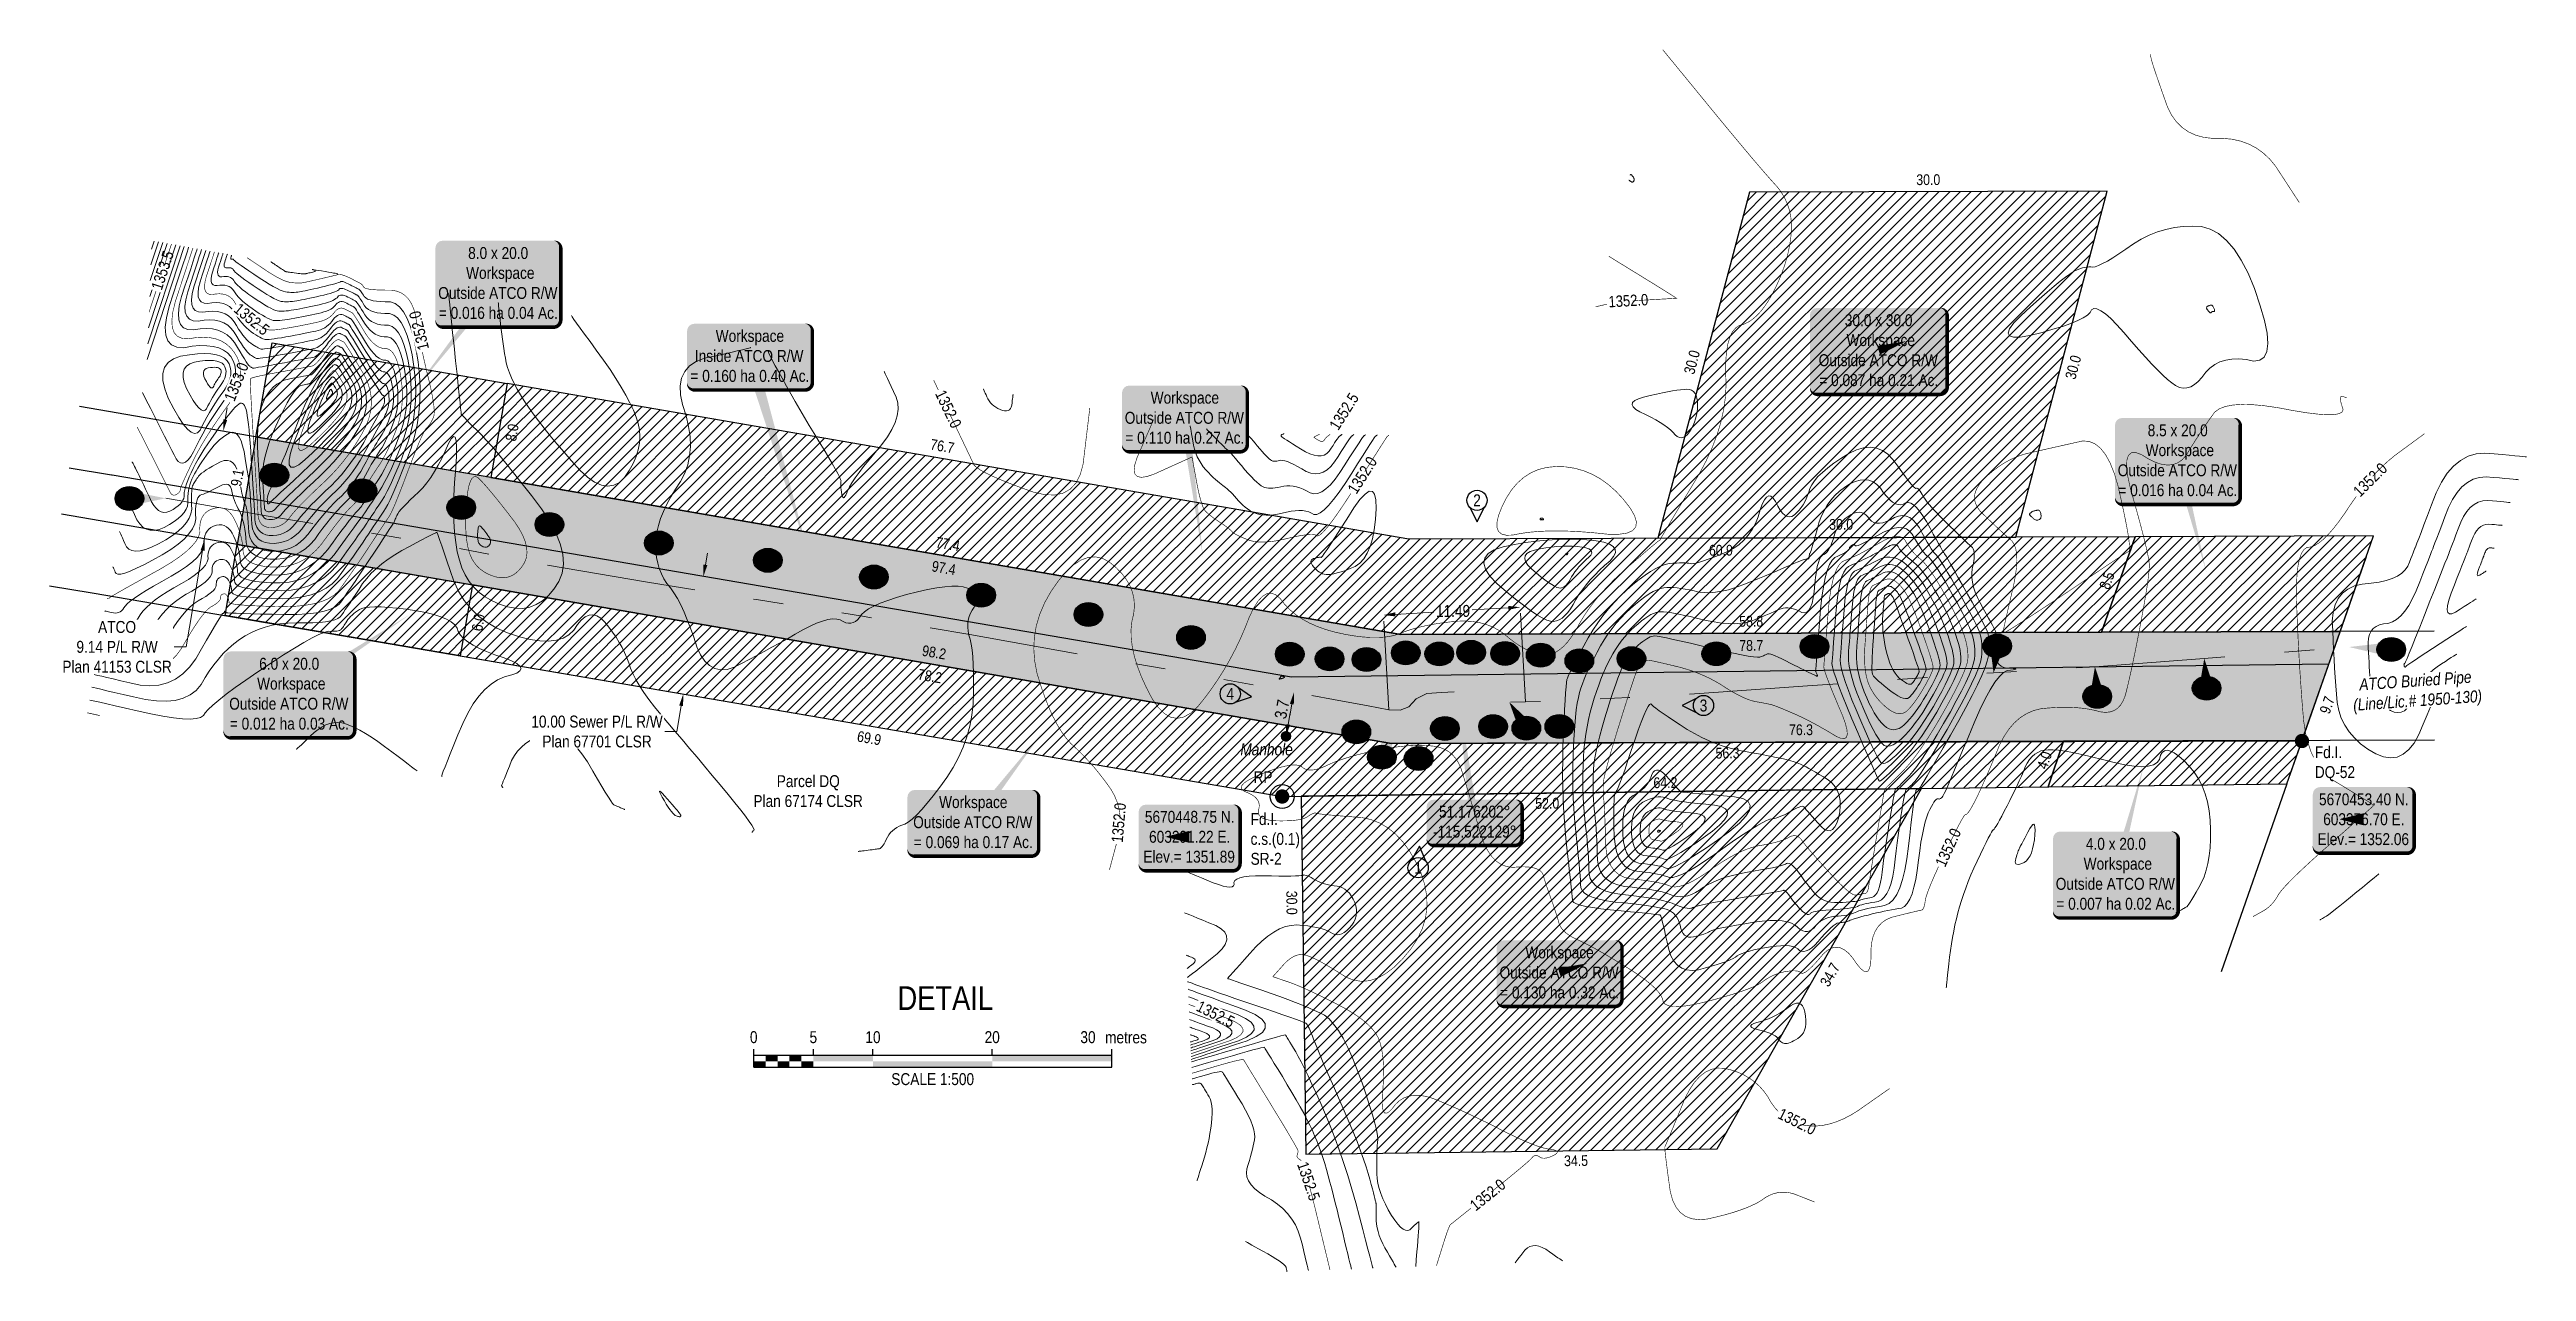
# Model space of a CAD drawing. Extents: x 602200 to 604568, y 5669458 to 5671879.
# Drawn here: x 603234.6 to 603442.2, y 5669458.3 to 5669560.7 of the extents above; entities that cross this region are included whole.
import ezdxf
from ezdxf.enums import TextEntityAlignment as Align

# ---------------------------------------------------------------- set-up
doc = ezdxf.new("R2010")
doc.units = 0
doc.header["$LTSCALE"] = 5
doc.header["$PDSIZE"] = 0.5
doc.linetypes.add('CENTERLINEX33', pattern=[6.5, 2.5, -1, 0.5, -1, 0.5, -1])
doc.layers.get('Defpoints').update_dxf_attribs({"color": 9})
for name, color, linetype in [('35', 37, 'Continuous'), ('C-RW', 13, 'Continuous'), ('CG-NOTES', 7, 'Continuous'), ('DETAIL-T', 7, 'Continuous'), ('F-RW', 190, 'Continuous'), ('L-MON', 1, 'Continuous'), ('L-TITLEDB', 4, 'Continuous'), ('L-TITLEDB-T', 4, 'Continuous'), ('P-ELEVATION', 7, 'Continuous'), ('P-TEMP WITHIN RW-H', 254, 'Continuous'), ('P-TEMP WITHIN-BLACK', 5, 'Continuous'), ('P-TEMP-ATCO PIPELINES', 104, 'Continuous'), ('P-TEMP-ATCO PIPELINES-H', 71, 'Continuous'), ('P-TEMP-BLOCKS', 250, 'Continuous')]:
    doc.layers.add(name, color=color, linetype=linetype)
for name, color, linetype, lineweight in [('C-RW-T', 13, 'Continuous', 9), ('EXISTING PIPE (EXIST OR HP)', 240, 'CENTERLINEX33', 20), ('F-RW-T', 190, 'Continuous', 9), ('T-TEXT', 48, 'Continuous', 18), ('T-TIE-T', 201, 'Continuous', 18)]:
    doc.layers.add(name, color=color, linetype=linetype, lineweight=lineweight)
doc.layers.add('C-TOPO-MAJR', color=7, linetype='Continuous', lineweight=15, true_color=0xd3aa5f)
doc.layers.add('C-TOPO-MINR', color=7, linetype='Continuous', lineweight=13, true_color=0xe9d5af)
doc.layers.add('C-TOPO-MAJR-TEXT', color=7, linetype='Continuous', true_color=0x644b1b)
doc.styles.add('1.0', font='ARIALN.TTF', dxfattribs={"height": 1})
doc.styles.add('80', font='ARIALN.TTF', dxfattribs={"height": 10})
doc.styles.add('80CG', font='ARIALN.TTF', dxfattribs={"height": 10})
doc.styles.add('80L', font='ARIALN.TTF', dxfattribs={"height": 10})
doc.dimstyles.new('Compass 500', dxfattribs={"dimscale": 0.5, "dimtxt": 0.9, "dimasz": 2, "dimexe": 0.2, "dimexo": 0.0625, "dimgap": 0.5, "dimtad": 0, "dimtih": 1, "dimtoh": 1, "dimzin": 0, "dimdsep": 46, "dimtxsty": '1.0', "dimcen": 0.1, "dimse1": 1, "dimse2": 1, "dimclrd": 256, "dimclrt": 256, "dimaunit": 1, "dimadec": 4, "dimazin": 0, "dimtfac": 0.06, "dimtofl": 0, "dimtmove": 0, "dimatfit": 0, "dimfxl": 0.2, "dimtolj": 1, "dimtzin": 0, "dimlwd": -1, "dimarcsym": 0})

msp = doc.modelspace()

# ---------------------------------------------------------------- texts
at = {"layer": 'DETAIL-T', "color": 3, "insert": (603309.666, 5669481.168), "char_height": 1.999, "width": 22.37509, "attachment_point": 5, "style": '80CG'}
msp.add_mtext('DETAIL', dxfattribs=at)
at = {"layer": 'L-MON', "insert": (603335.259, 5669496.679), "char_height": 0.9995, "attachment_point": 1, "style": '80L'}
msp.add_mtext_dynamic_manual_height_columns('Fd.I.\\Pc.s.(0.1)\\PSR-2', width=40.78895, gutter_width=50, heights=[0], dxfattribs=at)
at = {"layer": 'L-TITLEDB-T', "insert": (603252.297, 5669499.857), "char_height": 1, "attachment_point": 1, "style": '80L'}
msp.add_mtext_dynamic_manual_height_columns('\\pi43.243;Parcel DQ\\P\\pi41.288;Plan 67174 CLSR', width=91.64161, gutter_width=50, heights=[0], dxfattribs=at)
at = {"layer": 'P-TEMP WITHIN-BLACK', "style": '80L'}
for s, rotation, p in [('97.4', 350.2141, (603309.543, 5669517.233)), ('98.2', 350.2141, (603308.729, 5669510.158)), ('78.7', 0.1808, (603377.226, 5669510.734)), ('9.7', 70.7849, (603425.5, 5669505.741)), ('76.3', 0.1808, (603381.398, 5669503.665))]:
    msp.add_text(s, height=0.9, rotation=rotation, dxfattribs=at).set_placement(p, align=Align.MIDDLE)
at = {"layer": 'P-TEMP-ATCO PIPELINES', "style": '80L'}
for s, rotation, p in [('30.0', 0.1808, (603392.066, 5669549.784)), ('30.0', 75.1808, (603372.253, 5669534.482)), ('30.0', 75.1808, (603404.211, 5669534.058)), ('8.0', 80.23316, (603273.355, 5669528.585)), ('30.0', 0.1808, (603384.765, 5669520.888)), ('77.4', 350.2141, (603309.887, 5669519.229)), ('60.9', 0.1808, (603374.685, 5669518.716)), ('8.5', 70.73218, (603407.04, 5669516.178)), ('58.8', 0.1808, (603377.22, 5669512.759)), ('78.2', 350.2141, (603308.384, 5669508.163)), ('69.9', 350.28718, (603303.287, 5669502.968)), ('56.3', 0.71688, (603375.24, 5669501.713)), ('4.0', 71.60332, (603401.807, 5669501.11)), ('64.2', 0.71688, (603370.031, 5669499.233)), ('52.0', 0.71688, (603360.126, 5669497.499)), ('30.0', 270.71688, (603338.716, 5669489.161)), ('34.7', 60.46044, (603383.822, 5669483.133)), ('34.5', 0.71688, (603362.54, 5669467.541))]:
    msp.add_text(s, height=0.9, rotation=rotation, dxfattribs=at).set_placement(p, align=Align.MIDDLE)
at = {"layer": 'T-TEXT', "insert": (603334.404, 5669502.52), "char_height": 0.99952, "attachment_point": 1, "style": '80L'}
msp.add_mtext_dynamic_manual_height_columns('{\\fArial Narrow|b0|i1|c0|p34;Manhole}', width=43.75621, gutter_width=50, heights=[0], dxfattribs=at)
at = {"layer": 'T-TIE-T', "insert": (603337.889, 5669505.391), "char_height": 1, "attachment_point": 5, "rotation": 79.74294, "style": '80CG'}
msp.add_mtext('\\A1;3.7', dxfattribs=at)

# ---------------------------------------------------------------- blocks, each defined once
blk = doc.blocks.new('*U71')
h = blk.add_hatch(color=255)
edge = h.paths.add_edge_path()
edge.add_line((-46.5, -28.5), (46.5, -28.5))
edge.add_arc((46.5, -22.5), 6, 270, 360)
edge.add_line((52.5, -22.5), (52.5, 21))
edge.add_arc((46.5, 21), 6, 0, 90)
edge.add_line((46.5, 27), (-46.5, 27))
edge.add_arc((-46.5, 21), 6, 90, 180)
edge.add_line((-52.5, 21), (-52.5, -22.5))
edge.add_arc((-46.5, -22.5), 6, 180, 270)
at = {"color": 8, "true_color": 0x787878, "flags": 128}
blk.add_lwpolyline([(-46.5, -28.5, 3, 3, 0), (46.5, -28.5, 3, 3, 0.414214), (52.5, -22.5, 3, 3, 0), (52.5, 21, 3, 0, 0.414214), (46.5, 27, 0, 0, 0), (-46.5, 27, 0, 0, 0.414214), (-52.5, 21, 0, 0, 0), (-52.5, -22.5, 0, 3, 0.414214)], format="xyseb", close=True, dxfattribs=at)
blk.add_lwpolyline([(50.4, -170.3, 0, 10, 0), (0, 0, 5, 5, 0)], format="xyseb", dxfattribs=at)
at = {"color": 8, "true_color": 0x787878, "style": '80'}
blk.add_attdef('ENTER_TEXT_001', (-36, -5), '', height=10, dxfattribs=at)
blk = doc.blocks.new('*U78')
h = blk.add_hatch(color=255)
edge = h.paths.add_edge_path()
edge.add_line((-51.5, -37), (51.5, -37))
edge.add_arc((51.5, -31), 6, 270, 360)
edge.add_line((57.5, -31), (57.5, 29.5))
edge.add_arc((51.5, 29.5), 6, 0, 90)
edge.add_line((51.5, 35.5), (-51.5, 35.5))
edge.add_arc((-51.5, 29.5), 6, 90, 180)
edge.add_line((-57.5, 29.5), (-57.5, -31))
edge.add_arc((-51.5, -31), 6, 180, 270)
at = {"color": 104, "flags": 128}
blk.add_lwpolyline([(-51.5, -37, 3, 3, 0), (51.5, -37, 3, 3, 0.414214), (57.5, -31, 3, 3, 0), (57.5, 29.5, 3, 0, 0.414214), (51.5, 35.5, 0, 0, 0), (-51.5, 35.5, 0, 0, 0.414214), (-57.5, 29.5, 0, 0, 0), (-57.5, -31, 0, 3, 0.414214)], format="xyseb", close=True, dxfattribs=at)
blk.add_lwpolyline([(23.5, 7.7, 0, 7.5, 0), (0, 0, 0, 0, 0)], format="xyseb", dxfattribs=at)
at = {"color": 104, "style": '80'}
blk.add_attdef('ENTER_TEXT_001', (-26.8, -4.9), '', height=10, dxfattribs=at)
blk = doc.blocks.new('*U45')
h = blk.add_hatch(color=254)
edge = h.paths.add_edge_path()
edge.add_line((-36.5, -28.5), (36.5, -28.5))
edge.add_arc((36.5, -22.5), 6, 270, 360)
edge.add_line((42.5, -22.5), (42.5, 21))
edge.add_arc((36.5, 21), 6, 0, 90)
edge.add_line((36.5, 27), (-36.5, 27))
edge.add_arc((-36.5, 21), 6, 90, 180)
edge.add_line((-42.5, 21), (-42.5, -22.5))
edge.add_arc((-36.5, -22.5), 6, 180, 270)
at = {"color": 1, "flags": 128}
blk.add_lwpolyline([(-36.5, -28.5, 3, 3, 0), (36.5, -28.5, 3, 3, 0.414214), (42.5, -22.5, 3, 3, 0), (42.5, 21, 3, 0, 0.414214), (36.5, 27, 0, 0, 0), (-36.5, 27, 0, 0, 0.414214), (-42.5, 21, 0, 0, 0), (-42.5, -22.5, 0, 3, 0.414214)], format="xyseb", close=True, dxfattribs=at)
blk.add_lwpolyline([(-20.2, 0, 0, 10, 0), (0, 0, 5, 5, 0)], format="xyseb", dxfattribs=at)
at = {"color": 1, "style": '80'}
blk.add_attdef('ENTER_TEXT_001', (-36, -5), '', height=10, dxfattribs=at)
blk = doc.blocks.new('*U36')
at = {"color": 0}
for p, q in [((-150, 0), (-150, 15)), ((-150, 10), (150.2, 10)), ((-150, 0), (150.2, 0)), ((-100, 10), (-100, 15)), ((-50, 10), (-50, 15)), ((50, 10), (50, 15)), ((150.2, 0), (150.2, 15))]:
    blk.add_line(p, q, dxfattribs=at)
for points in [[(-150, 5), (-140, 5), (-150, 0), (-140, 0)], [(-140, 10), (-130, 10), (-140, 5), (-130, 5)], [(-130, 5), (-120, 5), (-130, 0), (-120, 0)], [(-120, 10), (-110, 10), (-120, 5), (-110, 5)], [(-110, 5), (-100, 5), (-110, 0), (-100, 0)], [(-100, 10), (-50, 10), (-100, 5), (-50, 5)], [(-50, 5), (50, 5), (-50, 0), (50, 0)], [(50, 10), (150.2, 10), (50, 5), (150.2, 5)]]:
    blk.add_solid(points, dxfattribs=at)
at = {"color": 0, "style": '80'}
blk.add_text('metres', height=10, dxfattribs=at).set_placement((162.2, 20), align=Align.CENTER)
at = {"color": 0, "char_height": 10, "style": '80'}
for s, insert, attachment_point in [('0', (-150, 30.2), 2), ('5', (-100, 30.2), 2), ('10', (-50, 30.2), 2), ('20', (50, 30.2), 2), ('30', (136.7, 30.2), 3), ('SCALE 1:500', (0.1, -5), 2)]:
    blk.add_mtext(s, dxfattribs=dict(at, insert=insert, attachment_point=attachment_point))
blk = doc.blocks.new('*U27')
at = {"layer": 'CG-NOTES', "color": 182}
blk.add_lwpolyline([(-6, 6), (-18, 0), (-6, -6)], dxfattribs=at)
blk.add_circle((0, 0), 8.49, dxfattribs=at)
at = {"color": 182, "style": '80L'}
blk.add_attdef('#', text='', height=10, dxfattribs=at).set_placement((0, 0), align=Align.MIDDLE_CENTER)
blk = doc.blocks.new('*U33')
at = {"layer": 'CG-NOTES', "color": 182}
blk.add_lwpolyline([(5.1, -6.8), (17.8, -2.4), (6.8, 5.1)], dxfattribs=at)
blk.add_circle((0, 0), 8.49, dxfattribs=at)
at = {"color": 182, "style": '80L'}
blk.add_attdef('#', text='', height=10, dxfattribs=at).set_placement((0, 0), align=Align.MIDDLE_CENTER)
blk = doc.blocks.new('*U34')
at = {"layer": 'CG-NOTES', "color": 182}
blk.add_lwpolyline([(6.4, 5.6), (1.2, 18), (-5.6, 6.4)], dxfattribs=at)
blk.add_circle((0, 0), 8.49, dxfattribs=at)
at = {"color": 182, "style": '80L'}
blk.add_attdef('#', text='', height=10, dxfattribs=at).set_placement((0, 0), align=Align.MIDDLE_CENTER)
blk = doc.blocks.new('*U35')
at = {"layer": 'CG-NOTES', "color": 182}
blk.add_lwpolyline([(-5.9, -6.1), (0.2, -18), (6.1, -5.9)], dxfattribs=at)
blk.add_circle((0, 0), 8.49, dxfattribs=at)
at = {"color": 182, "style": '80L'}
blk.add_attdef('#', text='', height=10, dxfattribs=at).set_placement((0, 0), align=Align.MIDDLE_CENTER)
blk = doc.blocks.new('*D68')
at = {"layer": 'C-RW-T', "transparency": 16777216}
for p, q in [((603249.31, 5669529.67), (603249.47, 5669530.65)), ((603247.41, 5669518.69), (603246.02, 5669510.61)), ((603246.02, 5669510.61), (603245.02, 5669510.61))]:
    blk.add_line(p, q, dxfattribs=at)
for points in [[(603249.14, 5669529.69), (603249.47, 5669529.64), (603249.14, 5669528.68)], [(603247.25, 5669518.72), (603247.58, 5669518.66), (603247.58, 5669519.68)]]:
    blk.add_solid(points, dxfattribs=at)
at = {"layer": 'Defpoints', "color": 0, "transparency": 16777216}
for p in [(603249.14, 5669528.68), (603330.31, 5669514.68), (603328.75, 5669505.68)]:
    blk.add_point(p, dxfattribs=at)
at = {"layer": 'C-RW-T', "transparency": 16777216, "insert": (603240.24, 5669510.61), "char_height": 1, "attachment_point": 5, "style": '1.0', "bg_fill": 3, "box_fill_scale": 1.1, "bg_fill_color": 256, "bg_fill_true_color": 13158600, "bg_fill_transparency": 0}
blk.add_mtext('\\A1;ATCO\\P9.14 P/L R/W\\PPlan 41153 CLSR', dxfattribs=at)
blk = doc.blocks.new('*D69')
at = {"layer": 'Defpoints', "color": 0, "transparency": 16777216}
for p in [(603276.89, 5669518.66), (603275.2, 5669508.8), (603287.7, 5669506.66)]:
    blk.add_point(p, dxfattribs=at)
at = {"layer": 'F-RW-T', "transparency": 16777216}
for p, q in [((603289.56, 5669517.5), (603289.73, 5669518.48)), ((603287.53, 5669505.67), (603287.16, 5669503.51)), ((603287.16, 5669503.51), (603286.16, 5669503.51))]:
    blk.add_line(p, q, dxfattribs=at)
for points in [[(603289.39, 5669517.52), (603289.72, 5669517.47), (603289.39, 5669516.51)], [(603287.36, 5669505.7), (603287.69, 5669505.65), (603287.7, 5669506.66)]]:
    blk.add_solid(points, dxfattribs=at)
at = {"layer": 'F-RW-T', "transparency": 16777216, "insert": (603280.47, 5669503.51), "char_height": 1, "attachment_point": 5, "style": '1.0', "bg_fill": 3, "box_fill_scale": 1.1, "bg_fill_color": 256, "bg_fill_true_color": 13158600, "bg_fill_transparency": 0}
blk.add_mtext('\\A1;10.00 Sewer P/L R/W\\PPlan 67701 CLSR', dxfattribs=at)
blk = doc.blocks.new('*D70')
at = {"layer": 'Defpoints', "color": 0, "transparency": 16777216}
for p in [(603357.86, 5669513.94), (603358.32, 5669505.99), (603346.85, 5669505.33)]:
    blk.add_point(p, dxfattribs=at)
at = {"layer": 'T-TIE-T', "transparency": 16777216}
for p, q in [((603347.39, 5669513.34), (603350.63, 5669513.53)), ((603356.86, 5669513.88), (603353.82, 5669513.71))]:
    blk.add_line(p, q, dxfattribs=at)
for points in [[(603347.38, 5669513.51), (603347.4, 5669513.17), (603346.39, 5669513.28)], [(603356.85, 5669514.05), (603356.87, 5669513.72), (603357.86, 5669513.94)]]:
    blk.add_solid(points, dxfattribs=at)
at = {"layer": 'T-TIE-T', "transparency": 16777216, "insert": (603352.23, 5669513.62), "char_height": 1, "attachment_point": 5, "style": '1.0'}
blk.add_mtext('\\A1;11.49', dxfattribs=at)
blk = doc.blocks.new('*U48')
at = {"layer": 'P-ELEVATION'}
h = blk.add_hatch(color=111, dxfattribs=at)
h.dxf.hatch_style = 1
edge = h.paths.add_edge_path()
edge.add_ellipse((0, 0), major_axis=(-12, 0), ratio=0.833333, start_angle=0, end_angle=360)
at = {"layer": 'P-ELEVATION', "color": 7, "flags": 128}
blk.add_lwpolyline([(0, 0, 12.5, 0, 0), (30.4, 0.2, 0, 0, 0)], format="xyseb", dxfattribs=at)
at = {"layer": 'P-ELEVATION', "color": 7}
blk.add_ellipse((0, 0), major_axis=(-12, 0), ratio=0.833333, dxfattribs=at)
at = {"layer": 'P-ELEVATION', "style": '80'}
blk.add_attdef('ELEVATION', text='', height=10, dxfattribs=at).set_placement((0, 0), align=Align.MIDDLE_CENTER)
blk = doc.blocks.new('*U37')
at = {"layer": 'P-ELEVATION'}
h = blk.add_hatch(color=111, dxfattribs=at)
h.dxf.hatch_style = 1
edge = h.paths.add_edge_path()
edge.add_ellipse((0, 0), major_axis=(-12, 0), ratio=0.833333, start_angle=0, end_angle=360)
at = {"layer": 'P-ELEVATION', "color": 7, "flags": 128}
blk.add_lwpolyline([(0, 0, 12.5, 0, 0), (-6.9, -34.2, 0, 0, 0)], format="xyseb", dxfattribs=at)
at = {"layer": 'P-ELEVATION', "color": 7}
blk.add_ellipse((0, 0), major_axis=(-12, 0), ratio=0.833333, dxfattribs=at)
at = {"layer": 'P-ELEVATION', "style": '80'}
blk.add_attdef('ELEVATION', text='', height=10, dxfattribs=at).set_placement((0, 0), align=Align.MIDDLE_CENTER)
blk = doc.blocks.new('*U49')
at = {"layer": 'P-ELEVATION'}
h = blk.add_hatch(color=111, dxfattribs=at)
h.dxf.hatch_style = 1
edge = h.paths.add_edge_path()
edge.add_ellipse((0, 0), major_axis=(-12, 0), ratio=0.833333, start_angle=0, end_angle=360)
at = {"layer": 'P-ELEVATION', "color": 7, "flags": 128}
blk.add_lwpolyline([(0, 0, 12.5, 0, 0), (-7.9, -32.9, 0, 0, 0)], format="xyseb", dxfattribs=at)
at = {"layer": 'P-ELEVATION', "color": 7}
blk.add_ellipse((0, 0), major_axis=(-12, 0), ratio=0.833333, dxfattribs=at)
at = {"layer": 'P-ELEVATION', "style": '80'}
blk.add_attdef('ELEVATION', text='', height=10, dxfattribs=at).set_placement((0, 0), align=Align.MIDDLE_CENTER)
blk = doc.blocks.new('*U38')
at = {"layer": 'P-ELEVATION'}
h = blk.add_hatch(color=111, dxfattribs=at)
h.dxf.hatch_style = 1
edge = h.paths.add_edge_path()
edge.add_ellipse((0, 0), major_axis=(-12, 0), ratio=0.833333, start_angle=0, end_angle=360)
at = {"layer": 'P-ELEVATION', "color": 7, "flags": 128}
blk.add_lwpolyline([(0, 0, 12.5, 0, 0), (-17.4, -31.3, 0, 0, 0)], format="xyseb", dxfattribs=at)
at = {"layer": 'P-ELEVATION', "color": 7}
blk.add_ellipse((0, 0), major_axis=(-12, 0), ratio=0.833333, dxfattribs=at)
at = {"layer": 'P-ELEVATION', "style": '80'}
blk.add_attdef('ELEVATION', text='', height=10, dxfattribs=at).set_placement((0, 0), align=Align.MIDDLE_CENTER)
blk = doc.blocks.new('*U44')
at = {"layer": 'P-ELEVATION'}
h = blk.add_hatch(color=111, dxfattribs=at)
h.dxf.hatch_style = 1
edge = h.paths.add_edge_path()
edge.add_ellipse((0, 0), major_axis=(-12, 0), ratio=0.833333, start_angle=0, end_angle=360)
at = {"layer": 'P-ELEVATION', "color": 7, "flags": 128}
blk.add_lwpolyline([(0, 0, 12.5, 0, 0), (-9.5, -32.9, 0, 0, 0)], format="xyseb", dxfattribs=at)
at = {"layer": 'P-ELEVATION', "color": 7}
blk.add_ellipse((0, 0), major_axis=(-12, 0), ratio=0.833333, dxfattribs=at)
at = {"layer": 'P-ELEVATION', "style": '80'}
blk.add_attdef('ELEVATION', text='', height=10, dxfattribs=at).set_placement((0, 0), align=Align.MIDDLE_CENTER)
blk = doc.blocks.new('*U51')
at = {"layer": 'P-ELEVATION'}
h = blk.add_hatch(color=111, dxfattribs=at)
h.dxf.hatch_style = 1
edge = h.paths.add_edge_path()
edge.add_ellipse((0, 0), major_axis=(-12, 0), ratio=0.833333, start_angle=0, end_angle=360)
at = {"layer": 'P-ELEVATION', "color": 7, "flags": 128}
blk.add_lwpolyline([(0, 0, 12.5, 0, 0), (-2.1, -32.6, 0, 0, 0)], format="xyseb", dxfattribs=at)
at = {"layer": 'P-ELEVATION', "color": 7}
blk.add_ellipse((0, 0), major_axis=(-12, 0), ratio=0.833333, dxfattribs=at)
at = {"layer": 'P-ELEVATION', "style": '80'}
blk.add_attdef('ELEVATION', text='', height=10, dxfattribs=at).set_placement((0, 0), align=Align.MIDDLE_CENTER)
blk = doc.blocks.new('*U52')
at = {"layer": 'P-ELEVATION'}
h = blk.add_hatch(color=111, dxfattribs=at)
h.dxf.hatch_style = 1
edge = h.paths.add_edge_path()
edge.add_ellipse((0, 0), major_axis=(-12, 0), ratio=0.833333, start_angle=0, end_angle=360)
at = {"layer": 'P-ELEVATION', "color": 7, "flags": 128}
blk.add_lwpolyline([(0, 0, 12.5, 0, 0), (-3.1, -22.4, 0, 0, 0)], format="xyseb", dxfattribs=at)
at = {"layer": 'P-ELEVATION', "color": 7}
blk.add_ellipse((0, 0), major_axis=(-12, 0), ratio=0.833333, dxfattribs=at)
at = {"layer": 'P-ELEVATION', "style": '80'}
blk.add_attdef('ELEVATION', text='', height=10, dxfattribs=at).set_placement((0, 0), align=Align.MIDDLE_CENTER)
blk = doc.blocks.new('*U50')
at = {"layer": 'P-ELEVATION'}
h = blk.add_hatch(color=111, dxfattribs=at)
h.dxf.hatch_style = 1
edge = h.paths.add_edge_path()
edge.add_ellipse((0, 0), major_axis=(-12, 0), ratio=0.833333, start_angle=0, end_angle=360)
at = {"layer": 'P-ELEVATION', "color": 7, "flags": 128}
blk.add_lwpolyline([(0, 0, 12.5, 0, 0), (-35.3, 2.1, 0, 0, 0)], format="xyseb", dxfattribs=at)
at = {"layer": 'P-ELEVATION', "color": 7}
blk.add_ellipse((0, 0), major_axis=(-12, 0), ratio=0.833333, dxfattribs=at)
at = {"layer": 'P-ELEVATION', "style": '80'}
blk.add_attdef('ELEVATION', text='', height=10, dxfattribs=at).set_placement((0, 0), align=Align.MIDDLE_CENTER)
blk = doc.blocks.new('*U62')
at = {"layer": '35', "color": 3}
blk.add_circle((0, 0), 10, dxfattribs=at)
at = {"layer": '35', "color": 3, "style": '80'}
blk.add_attdef('RP_001', (-24, 11.2), '', height=10, dxfattribs=at)
blk = doc.blocks.new('*U53')
at = {"layer": 'P-ELEVATION'}
h = blk.add_hatch(color=111, dxfattribs=at)
h.dxf.hatch_style = 1
edge = h.paths.add_edge_path()
edge.add_ellipse((0, 0), major_axis=(-12, 0), ratio=0.833333, start_angle=0, end_angle=360)
at = {"layer": 'P-ELEVATION', "color": 7, "flags": 128}
blk.add_lwpolyline([(0, 0, 12.5, 0, 0), (-2, 24.8, 0, 0, 0)], format="xyseb", dxfattribs=at)
at = {"layer": 'P-ELEVATION', "color": 7}
blk.add_ellipse((0, 0), major_axis=(-12, 0), ratio=0.833333, dxfattribs=at)
at = {"layer": 'P-ELEVATION', "style": '80'}
blk.add_attdef('ELEVATION', text='', height=10, dxfattribs=at).set_placement((0, 0), align=Align.MIDDLE_CENTER)
blk = doc.blocks.new('*U63')
at = {"layer": 'P-ELEVATION'}
h = blk.add_hatch(color=111, dxfattribs=at)
h.dxf.hatch_style = 1
edge = h.paths.add_edge_path()
edge.add_ellipse((0, 0), major_axis=(-12, 0), ratio=0.833333, start_angle=0, end_angle=360)
at = {"layer": 'P-ELEVATION', "color": 7, "flags": 128}
blk.add_lwpolyline([(0, 0, 12.5, 0, 0), (3.2, -34, 0, 0, 0)], format="xyseb", dxfattribs=at)
at = {"layer": 'P-ELEVATION', "color": 7}
blk.add_ellipse((0, 0), major_axis=(-12, 0), ratio=0.833333, dxfattribs=at)
at = {"layer": 'P-ELEVATION', "style": '80'}
blk.add_attdef('ELEVATION', text='', height=10, dxfattribs=at).set_placement((0, 0), align=Align.MIDDLE_CENTER)
blk = doc.blocks.new('*U59')
at = {"layer": 'P-ELEVATION'}
h = blk.add_hatch(color=111, dxfattribs=at)
h.dxf.hatch_style = 1
edge = h.paths.add_edge_path()
edge.add_ellipse((0, 0), major_axis=(-12, 0), ratio=0.833333, start_angle=0, end_angle=360)
at = {"layer": 'P-ELEVATION', "color": 7, "flags": 128}
blk.add_lwpolyline([(0, 0, 12.5, 0, 0), (1.4, -38.9, 0, 0, 0)], format="xyseb", dxfattribs=at)
at = {"layer": 'P-ELEVATION', "color": 7}
blk.add_ellipse((0, 0), major_axis=(-12, 0), ratio=0.833333, dxfattribs=at)
at = {"layer": 'P-ELEVATION', "style": '80'}
blk.add_attdef('ELEVATION', text='', height=10, dxfattribs=at).set_placement((0, 0), align=Align.MIDDLE_CENTER)
blk = doc.blocks.new('*U60')
at = {"layer": 'P-ELEVATION'}
h = blk.add_hatch(color=111, dxfattribs=at)
h.dxf.hatch_style = 1
edge = h.paths.add_edge_path()
edge.add_ellipse((0, 0), major_axis=(-12, 0), ratio=0.833333, start_angle=0, end_angle=360)
at = {"layer": 'P-ELEVATION', "color": 7, "flags": 128}
blk.add_lwpolyline([(0, 0, 12.5, 0, 0), (27.2, 18.5, 0, 0, 0)], format="xyseb", dxfattribs=at)
at = {"layer": 'P-ELEVATION', "color": 7}
blk.add_ellipse((0, 0), major_axis=(-12, 0), ratio=0.833333, dxfattribs=at)
at = {"layer": 'P-ELEVATION', "style": '80'}
blk.add_attdef('ELEVATION', text='', height=10, dxfattribs=at).set_placement((0, 0), align=Align.MIDDLE_CENTER)
blk = doc.blocks.new('*U64')
at = {"layer": 'P-ELEVATION'}
h = blk.add_hatch(color=111, dxfattribs=at)
h.dxf.hatch_style = 1
edge = h.paths.add_edge_path()
edge.add_ellipse((0, 0), major_axis=(-12, 0), ratio=0.833333, start_angle=0, end_angle=360)
at = {"layer": 'P-ELEVATION', "color": 7, "flags": 128}
blk.add_lwpolyline([(0, 0, 12.5, 0, 0), (-8.2, 43.4, 0, 0, 0)], format="xyseb", dxfattribs=at)
at = {"layer": 'P-ELEVATION', "color": 7}
blk.add_ellipse((0, 0), major_axis=(-12, 0), ratio=0.833333, dxfattribs=at)
at = {"layer": 'P-ELEVATION', "style": '80'}
blk.add_attdef('ELEVATION', text='', height=10, dxfattribs=at).set_placement((0, 0), align=Align.MIDDLE_CENTER)
blk = doc.blocks.new('*U39')
at = {"layer": 'P-ELEVATION'}
h = blk.add_hatch(color=111, dxfattribs=at)
h.dxf.hatch_style = 1
edge = h.paths.add_edge_path()
edge.add_ellipse((0, 0), major_axis=(-12, 0), ratio=0.833333, start_angle=0, end_angle=360)
at = {"layer": 'P-ELEVATION', "color": 7, "flags": 128}
blk.add_lwpolyline([(0, 0, 12.5, 0, 0), (8.6, -38.4, 0, 0, 0)], format="xyseb", dxfattribs=at)
at = {"layer": 'P-ELEVATION', "color": 7}
blk.add_ellipse((0, 0), major_axis=(-12, 0), ratio=0.833333, dxfattribs=at)
at = {"layer": 'P-ELEVATION', "style": '80'}
blk.add_attdef('ELEVATION', text='', height=10, dxfattribs=at).set_placement((0, 0), align=Align.MIDDLE_CENTER)
blk = doc.blocks.new('*U41')
at = {"layer": 'P-ELEVATION'}
h = blk.add_hatch(color=111, dxfattribs=at)
h.dxf.hatch_style = 1
edge = h.paths.add_edge_path()
edge.add_ellipse((0, 0), major_axis=(-12, 0), ratio=0.833333, start_angle=0, end_angle=360)
at = {"layer": 'P-ELEVATION', "color": 7, "flags": 128}
blk.add_lwpolyline([(0, 0, 12.5, 0, 0), (-10.5, -33.2, 0, 0, 0)], format="xyseb", dxfattribs=at)
at = {"layer": 'P-ELEVATION', "color": 7}
blk.add_ellipse((0, 0), major_axis=(-12, 0), ratio=0.833333, dxfattribs=at)
at = {"layer": 'P-ELEVATION', "style": '80'}
blk.add_attdef('ELEVATION', text='', height=10, dxfattribs=at).set_placement((0, 0), align=Align.MIDDLE_CENTER)
blk = doc.blocks.new('*U42')
at = {"layer": 'P-ELEVATION'}
h = blk.add_hatch(color=111, dxfattribs=at)
h.dxf.hatch_style = 1
edge = h.paths.add_edge_path()
edge.add_ellipse((0, 0), major_axis=(-12, 0), ratio=0.833333, start_angle=0, end_angle=360)
at = {"layer": 'P-ELEVATION', "color": 7, "flags": 128}
blk.add_lwpolyline([(0, 0, 12.5, 0, 0), (-14.3, 21.9, 0, 0, 0)], format="xyseb", dxfattribs=at)
at = {"layer": 'P-ELEVATION', "color": 7}
blk.add_ellipse((0, 0), major_axis=(-12, 0), ratio=0.833333, dxfattribs=at)
at = {"layer": 'P-ELEVATION', "style": '80'}
blk.add_attdef('ELEVATION', text='', height=10, dxfattribs=at).set_placement((0, 0), align=Align.MIDDLE_CENTER)
blk = doc.blocks.new('*U43')
at = {"layer": 'P-ELEVATION'}
h = blk.add_hatch(color=111, dxfattribs=at)
h.dxf.hatch_style = 1
edge = h.paths.add_edge_path()
edge.add_ellipse((0, 0), major_axis=(-12, 0), ratio=0.833333, start_angle=0, end_angle=360)
at = {"layer": 'P-ELEVATION', "color": 7, "flags": 128}
blk.add_lwpolyline([(0, 0, 12.5, 0, 0), (-28.2, 20.5, 0, 0, 0)], format="xyseb", dxfattribs=at)
at = {"layer": 'P-ELEVATION', "color": 7}
blk.add_ellipse((0, 0), major_axis=(-12, 0), ratio=0.833333, dxfattribs=at)
at = {"layer": 'P-ELEVATION', "style": '80'}
blk.add_attdef('ELEVATION', text='', height=10, dxfattribs=at).set_placement((0, 0), align=Align.MIDDLE_CENTER)
blk = doc.blocks.new('*U54')
at = {"layer": 'P-ELEVATION'}
h = blk.add_hatch(color=111, dxfattribs=at)
h.dxf.hatch_style = 1
edge = h.paths.add_edge_path()
edge.add_ellipse((0, 0), major_axis=(-12, 0), ratio=0.833333, start_angle=0, end_angle=360)
at = {"layer": 'P-ELEVATION', "color": 7, "flags": 128}
blk.add_lwpolyline([(0, 0, 12.5, 0, 0), (-11.5, -32.8, 0, 0, 0)], format="xyseb", dxfattribs=at)
at = {"layer": 'P-ELEVATION', "color": 7}
blk.add_ellipse((0, 0), major_axis=(-12, 0), ratio=0.833333, dxfattribs=at)
at = {"layer": 'P-ELEVATION', "style": '80'}
blk.add_attdef('ELEVATION', text='', height=10, dxfattribs=at).set_placement((0, 0), align=Align.MIDDLE_CENTER)
blk = doc.blocks.new('*U55')
at = {"layer": 'P-ELEVATION'}
h = blk.add_hatch(color=111, dxfattribs=at)
h.dxf.hatch_style = 1
edge = h.paths.add_edge_path()
edge.add_ellipse((0, 0), major_axis=(-12, 0), ratio=0.833333, start_angle=0, end_angle=360)
at = {"layer": 'P-ELEVATION', "color": 7, "flags": 128}
blk.add_lwpolyline([(0, 0, 12.5, 0, 0), (-3, 30.1, 0, 0, 0)], format="xyseb", dxfattribs=at)
at = {"layer": 'P-ELEVATION', "color": 7}
blk.add_ellipse((0, 0), major_axis=(-12, 0), ratio=0.833333, dxfattribs=at)
at = {"layer": 'P-ELEVATION', "style": '80'}
blk.add_attdef('ELEVATION', text='', height=10, dxfattribs=at).set_placement((0, 0), align=Align.MIDDLE_CENTER)
blk = doc.blocks.new('*U56')
at = {"layer": 'P-ELEVATION'}
h = blk.add_hatch(color=111, dxfattribs=at)
h.dxf.hatch_style = 1
edge = h.paths.add_edge_path()
edge.add_ellipse((0, 0), major_axis=(-12, 0), ratio=0.833333, start_angle=0, end_angle=360)
at = {"layer": 'P-ELEVATION', "color": 7, "flags": 128}
blk.add_lwpolyline([(0, 0, 12.5, 0, 0), (-14.7, 30.5, 0, 0, 0)], format="xyseb", dxfattribs=at)
at = {"layer": 'P-ELEVATION', "color": 7}
blk.add_ellipse((0, 0), major_axis=(-12, 0), ratio=0.833333, dxfattribs=at)
at = {"layer": 'P-ELEVATION', "style": '80'}
blk.add_attdef('ELEVATION', text='', height=10, dxfattribs=at).set_placement((0, 0), align=Align.MIDDLE_CENTER)
blk = doc.blocks.new('*U58')
at = {"layer": 'P-ELEVATION'}
h = blk.add_hatch(color=111, dxfattribs=at)
h.dxf.hatch_style = 1
edge = h.paths.add_edge_path()
edge.add_ellipse((0, 0), major_axis=(-12, 0), ratio=0.833333, start_angle=0, end_angle=360)
at = {"layer": 'P-ELEVATION', "color": 7, "flags": 128}
blk.add_lwpolyline([(0, 0, 12.5, 0, 0), (-13.9, -30.9, 0, 0, 0)], format="xyseb", dxfattribs=at)
at = {"layer": 'P-ELEVATION', "color": 7}
blk.add_ellipse((0, 0), major_axis=(-12, 0), ratio=0.833333, dxfattribs=at)
at = {"layer": 'P-ELEVATION', "style": '80'}
blk.add_attdef('ELEVATION', text='', height=10, dxfattribs=at).set_placement((0, 0), align=Align.MIDDLE_CENTER)
blk = doc.blocks.new('*U65')
at = {"layer": 'P-ELEVATION'}
h = blk.add_hatch(color=111, dxfattribs=at)
h.dxf.hatch_style = 1
edge = h.paths.add_edge_path()
edge.add_ellipse((0, 0), major_axis=(-12, 0), ratio=0.833333, start_angle=0, end_angle=360)
at = {"layer": 'P-ELEVATION', "color": 7, "flags": 128}
blk.add_lwpolyline([(0, 0, 12.5, 0, 0), (-7.7, -29.9, 0, 0, 0)], format="xyseb", dxfattribs=at)
at = {"layer": 'P-ELEVATION', "color": 7}
blk.add_ellipse((0, 0), major_axis=(-12, 0), ratio=0.833333, dxfattribs=at)
at = {"layer": 'P-ELEVATION', "style": '80'}
blk.add_attdef('ELEVATION', text='', height=10, dxfattribs=at).set_placement((0, 0), align=Align.MIDDLE_CENTER)
blk = doc.blocks.new('*U40')
at = {"layer": 'P-ELEVATION'}
h = blk.add_hatch(color=111, dxfattribs=at)
h.dxf.hatch_style = 1
edge = h.paths.add_edge_path()
edge.add_ellipse((0, 0), major_axis=(-12, 0), ratio=0.833333, start_angle=0, end_angle=360)
at = {"layer": 'P-ELEVATION', "color": 7, "flags": 128}
blk.add_lwpolyline([(0, 0, 12.5, 0, 0), (-8.5, -28.7, 0, 0, 0)], format="xyseb", dxfattribs=at)
at = {"layer": 'P-ELEVATION', "color": 7}
blk.add_ellipse((0, 0), major_axis=(-12, 0), ratio=0.833333, dxfattribs=at)
at = {"layer": 'P-ELEVATION', "style": '80'}
blk.add_attdef('ELEVATION', text='', height=10, dxfattribs=at).set_placement((0, 0), align=Align.MIDDLE_CENTER)
blk = doc.blocks.new('*U61')
at = {"layer": 'P-ELEVATION'}
h = blk.add_hatch(color=111, dxfattribs=at)
h.dxf.hatch_style = 1
edge = h.paths.add_edge_path()
edge.add_ellipse((0, 0), major_axis=(-12, 0), ratio=0.833333, start_angle=0, end_angle=360)
at = {"layer": 'P-ELEVATION', "color": 7, "flags": 128}
blk.add_lwpolyline([(0, 0, 12.5, 0, 0), (15.3, 39.4, 0, 0, 0)], format="xyseb", dxfattribs=at)
at = {"layer": 'P-ELEVATION', "color": 7}
blk.add_ellipse((0, 0), major_axis=(-12, 0), ratio=0.833333, dxfattribs=at)
at = {"layer": 'P-ELEVATION', "style": '80'}
blk.add_attdef('ELEVATION', text='', height=10, dxfattribs=at).set_placement((0, 0), align=Align.MIDDLE_CENTER)
blk = doc.blocks.new('*U57')
at = {"layer": 'P-ELEVATION'}
h = blk.add_hatch(color=111, dxfattribs=at)
h.dxf.hatch_style = 1
edge = h.paths.add_edge_path()
edge.add_ellipse((0, 0), major_axis=(-12, 0), ratio=0.833333, start_angle=0, end_angle=360)
at = {"layer": 'P-ELEVATION', "color": 7, "flags": 128}
blk.add_lwpolyline([(0, 0, 12.5, 0, 0), (-35, -33.4, 0, 0, 0)], format="xyseb", dxfattribs=at)
at = {"layer": 'P-ELEVATION', "color": 7}
blk.add_ellipse((0, 0), major_axis=(-12, 0), ratio=0.833333, dxfattribs=at)
at = {"layer": 'P-ELEVATION', "style": '80'}
blk.add_attdef('ELEVATION', text='', height=10, dxfattribs=at).set_placement((0, 0), align=Align.MIDDLE_CENTER)
blk = doc.blocks.new('*X31')
at = {"color": 0}
for p, q in [((102.1, -2061.6), (108.8, -2061.6)), ((102.1, -2068.4), (108.8, -2068.4)), ((102.2, -2061.7), (108.8, -2061.7)), ((102.2, -2068.3), (108.7, -2068.3)), ((102.3, -2061.4), (108.6, -2061.4)), ((102.3, -2061.9), (108.6, -2061.9)), ((102.3, -2068.1), (108.6, -2068.1)), ((102.3, -2068.6), (108.7, -2068.6)), ((102.5, -2061.2), (108.5, -2061.2)), ((102.5, -2062), (108.4, -2062)), ((102.5, -2068), (108.4, -2068)), ((102.5, -2068.7), (108.5, -2068.7)), ((102.6, -2062.2), (108.3, -2062.2)), ((102.7, -2061.1), (108.2, -2061.1)), ((102.7, -2067.8), (108.3, -2067.8)), ((102.7, -2068.9), (108.3, -2068.9)), ((102.8, -2062.3), (108.1, -2062.3)), ((102.8, -2067.7), (108.1, -2067.7)), ((102.9, -2060.9), (108, -2060.9)), ((102.9, -2069.1), (108, -2069.1)), ((103, -2062.5), (108, -2062.5)), ((103, -2067.5), (108, -2067.5)), ((103.1, -2062.7), (107.8, -2062.7)), ((103.1, -2067.3), (107.8, -2067.3)), ((103.2, -2060.8), (107.7, -2060.8)), ((103.2, -2069.2), (107.8, -2069.2)), ((103.3, -2062.8), (107.7, -2062.8)), ((103.3, -2067.2), (107.6, -2067.2)), ((103.4, -2063), (107.5, -2063)), ((103.4, -2067), (107.5, -2067)), ((103.5, -2060.6), (107.4, -2060.6)), ((103.5, -2069.4), (107.4, -2069.4)), ((103.6, -2063.1), (107.3, -2063.1)), ((103.6, -2066.9), (107.3, -2066.9)), ((103.7, -2063.3), (107.2, -2063.3)), ((103.8, -2066.7), (107.2, -2066.7)), ((103.9, -2060.5), (107, -2060.5)), ((103.9, -2063.4), (107, -2063.4)), ((103.9, -2066.6), (107, -2066.6)), ((103.9, -2069.5), (107.1, -2069.5)), ((104.1, -2063.6), (106.9, -2063.6)), ((104.1, -2066.4), (106.9, -2066.4)), ((104.2, -2063.7), (106.7, -2063.7)), ((104.2, -2066.2), (106.7, -2066.2)), ((104.4, -2063.9), (106.6, -2063.9)), ((104.4, -2066.1), (106.6, -2066.1)), ((104.4, -2069.7), (106.5, -2069.7)), ((104.5, -2060.3), (106.5, -2060.3)), ((104.5, -2064.1), (106.4, -2064.1)), ((104.5, -2065.9), (106.4, -2065.9)), ((104.7, -2064.2), (106.3, -2064.2)), ((104.7, -2065.8), (106.2, -2065.8)), ((104.8, -2064.4), (106.1, -2064.4)), ((104.8, -2065.6), (106.1, -2065.6)), ((105, -2064.5), (105.9, -2064.5)), ((105, -2065.5), (105.9, -2065.5)), ((105.1, -2064.7), (105.8, -2064.7)), ((105.2, -2065.3), (105.8, -2065.3)), ((105.3, -2064.8), (105.6, -2064.8)), ((105.3, -2065.2), (105.6, -2065.2))]:
    blk.add_line(p, q, dxfattribs=at)
blk = doc.blocks.new('PILE')
h = blk.add_hatch(color=255)
h.dxf.hatch_style = 1
edge = h.paths.add_edge_path()
edge.add_arc((0, 0), 0.868, 0, 360)
at = {"color": 224}
for p, q in [((0.54, -0.54), (-0.54, 0.54)), ((-0.54, -0.54), (0.54, 0.54))]:
    blk.add_line(p, q, dxfattribs=at)
blk.add_circle((0, 0), 0.768, dxfattribs=at)
at = {"color": 224, "xscale": 0.16, "yscale": 0.16, "zscale": 0.16}
blk.add_blockref('*X31', (-16.87, 330.4), dxfattribs=at)
blk = doc.blocks.new('*U47')
h = blk.add_hatch(color=255)
edge = h.paths.add_edge_path()
edge.add_line((-34, -20), (34, -20))
edge.add_arc((34, -14), 6, 270, 360)
edge.add_line((40, -14), (40, 12.5))
edge.add_arc((34, 12.5), 6, 0, 90)
edge.add_line((34, 18.5), (-34, 18.5))
edge.add_arc((-34, 12.5), 6, 90, 180)
edge.add_line((-40, 12.5), (-40, -14))
edge.add_arc((-34, -14), 6, 180, 270)
at = {"color": 1, "flags": 128}
for points in [[(-14.2, 109.1, 0, 7.5, 0), (0, 0, 0, 0, 0)], [(-34, -10.7, 0, 7.5, 0), (0, 0, 0, 0, 0)]]:
    blk.add_lwpolyline(points, format="xyseb", dxfattribs=at)
blk.add_lwpolyline([(-34, -20, 3, 3, 0), (34, -20, 3, 3, 0.414214), (40, -14, 3, 3, 0), (40, 12.5, 3, 0, 0.414214), (34, 18.5, 0, 0, 0), (-34, 18.5, 0, 0, 0.414214), (-40, 12.5, 0, 0, 0), (-40, -14, 0, 3, 0.414214)], format="xyseb", close=True, dxfattribs=at)
at = {"color": 1, "style": '80'}
blk.add_attdef('ENTER_TEXT_001', (-26.8, -4.9), '', height=10, dxfattribs=at)
blk = doc.blocks.new('fdia')
at = {"color": 255, "const_width": 1}
blk.add_lwpolyline([(-0.5, 0, 1), (0.5, 0, 1)], format="xyb", close=True, dxfattribs=at)
blk = doc.blocks.new('Fdiaa')
blk.add_blockref('fdia', (0, 0))
blk = doc.blocks.new('fdib')
at = {"color": 1, "const_width": 1.6}
blk.add_lwpolyline([(-0.4, 0, 1), (0.4, 0, 1)], format="xyb", close=True, dxfattribs=at)
at = {"color": 1}
blk.add_circle((0, 0), 0.8, dxfattribs=at)
blk = doc.blocks.new('Fdibb')
blk.add_blockref('fdib', (0, 0))
blk = doc.blocks.new('fdicc')
for name in ['Fdibb', 'Fdiaa']:
    blk.add_blockref(name, (0, 0))
blk = doc.blocks.new('FDI')
blk.add_blockref('fdicc', (0, 0))
blk = doc.blocks.new('*U77')
h = blk.add_hatch(color=255)
edge = h.paths.add_edge_path()
edge.add_line((-46.5, -28.5), (46.5, -28.5))
edge.add_arc((46.5, -22.5), 6, 270, 360)
edge.add_line((52.5, -22.5), (52.5, 21))
edge.add_arc((46.5, 21), 6, 0, 90)
edge.add_line((46.5, 27), (-46.5, 27))
edge.add_arc((-46.5, 21), 6, 90, 180)
edge.add_line((-52.5, 21), (-52.5, -22.5))
edge.add_arc((-46.5, -22.5), 6, 180, 270)
at = {"color": 104, "flags": 128}
blk.add_lwpolyline([(-46.5, -28.5, 3, 3, 0), (46.5, -28.5, 3, 3, 0.414214), (52.5, -22.5, 3, 3, 0), (52.5, 21, 3, 0, 0.414214), (46.5, 27, 0, 0, 0), (-46.5, 27, 0, 0, 0.414214), (-52.5, 21, 0, 0, 0), (-52.5, -22.5, 0, 3, 0.414214)], format="xyseb", close=True, dxfattribs=at)
blk.add_lwpolyline([(23.5, 7.7, 0, 7.5, 0), (0, 0, 0, 0, 0)], format="xyseb", dxfattribs=at)
at = {"color": 104, "style": '80'}
blk.add_attdef('ENTER_TEXT_001', (-26.8, -4.9), '', height=10, dxfattribs=at)
blk = doc.blocks.new('*U74')
h = blk.add_hatch(color=255)
edge = h.paths.add_edge_path()
edge.add_line((-49, -37), (49, -37))
edge.add_arc((49, -31), 6, 270, 360)
edge.add_line((55, -31), (55, 29.5))
edge.add_arc((49, 29.5), 6, 0, 90)
edge.add_line((49, 35.5), (-49, 35.5))
edge.add_arc((-49, 29.5), 6, 90, 180)
edge.add_line((-55, 29.5), (-55, -31))
edge.add_arc((-49, -31), 6, 180, 270)
at = {"color": 104, "flags": 128}
blk.add_lwpolyline([(101.9, 66.9, 0, 7.5, 0), (0, 0, 0, 0, 0)], format="xyseb", dxfattribs=at)
blk.add_lwpolyline([(-49, -37, 3, 3, 0), (49, -37, 3, 3, 0.414214), (55, -31, 3, 3, 0), (55, 29.5, 3, 0, 0.414214), (49, 35.5, 0, 0, 0), (-49, 35.5, 0, 0, 0.414214), (-55, 29.5, 0, 0, 0), (-55, -31, 0, 3, 0.414214)], format="xyseb", close=True, dxfattribs=at)
at = {"color": 104, "style": '80'}
blk.add_attdef('ENTER_TEXT_001', (-26.8, -4.9), '', height=10, dxfattribs=at)
blk = doc.blocks.new('*U73')
h = blk.add_hatch(color=255)
edge = h.paths.add_edge_path()
edge.add_line((-46.5, -37), (46.5, -37))
edge.add_arc((46.5, -31), 6, 270, 360)
edge.add_line((52.5, -31), (52.5, 29.5))
edge.add_arc((46.5, 29.5), 6, 0, 90)
edge.add_line((46.5, 35.5), (-46.5, 35.5))
edge.add_arc((-46.5, 29.5), 6, 90, 180)
edge.add_line((-52.5, 29.5), (-52.5, -31))
edge.add_arc((-46.5, -31), 6, 180, 270)
at = {"color": 104, "flags": 128}
blk.add_lwpolyline([(-46.5, -37, 3, 3, 0), (46.5, -37, 3, 3, 0.414214), (52.5, -31, 3, 3, 0), (52.5, 29.5, 3, 0, 0.414214), (46.5, 35.5, 0, 0, 0), (-46.5, 35.5, 0, 0, 0.414214), (-52.5, 29.5, 0, 0, 0), (-52.5, -31, 0, 3, 0.414214)], format="xyseb", close=True, dxfattribs=at)
blk.add_lwpolyline([(-71.1, -91.1, 0, 7.5, 0), (0, 0, 0, 0, 0)], format="xyseb", dxfattribs=at)
at = {"color": 104, "style": '80'}
blk.add_attdef('ENTER_TEXT_001', (-26.8, -4.9), '', height=10, dxfattribs=at)
blk = doc.blocks.new('*U76')
h = blk.add_hatch(color=255)
edge = h.paths.add_edge_path()
edge.add_line((-49, -28.5), (49, -28.5))
edge.add_arc((49, -22.5), 6, 270, 360)
edge.add_line((55, -22.5), (55, 21))
edge.add_arc((49, 21), 6, 0, 90)
edge.add_line((49, 27), (-49, 27))
edge.add_arc((-49, 21), 6, 90, 180)
edge.add_line((-55, 21), (-55, -22.5))
edge.add_arc((-49, -22.5), 6, 180, 270)
at = {"color": 104, "flags": 128}
blk.add_lwpolyline([(58.1, 75.4, 0, 7.5, 0), (0, 0, 0, 0, 0)], format="xyseb", dxfattribs=at)
blk.add_lwpolyline([(-49, -28.5, 3, 3, 0), (49, -28.5, 3, 3, 0.414214), (55, -22.5, 3, 3, 0), (55, 21, 3, 0, 0.414214), (49, 27, 0, 0, 0), (-49, 27, 0, 0, 0.414214), (-55, 21, 0, 0, 0), (-55, -22.5, 0, 3, 0.414214)], format="xyseb", close=True, dxfattribs=at)
at = {"color": 104, "style": '80'}
blk.add_attdef('ENTER_TEXT_001', (-26.8, -4.9), '', height=10, dxfattribs=at)
blk = doc.blocks.new('*U75')
h = blk.add_hatch(color=255)
edge = h.paths.add_edge_path()
edge.add_line((-46.5, -28.5), (46.5, -28.5))
edge.add_arc((46.5, -22.5), 6, 270, 360)
edge.add_line((52.5, -22.5), (52.5, 21))
edge.add_arc((46.5, 21), 6, 0, 90)
edge.add_line((46.5, 27), (-46.5, 27))
edge.add_arc((-46.5, 21), 6, 90, 180)
edge.add_line((-52.5, 21), (-52.5, -22.5))
edge.add_arc((-46.5, -22.5), 6, 180, 270)
at = {"color": 104, "flags": 128}
blk.add_lwpolyline([(-46.5, -28.5, 3, 3, 0), (46.5, -28.5, 3, 3, 0.414214), (52.5, -22.5, 3, 3, 0), (52.5, 21, 3, 0, 0.414214), (46.5, 27, 0, 0, 0), (-46.5, 27, 0, 0, 0.414214), (-52.5, 21, 0, 0, 0), (-52.5, -22.5, 0, 3, 0.414214)], format="xyseb", close=True, dxfattribs=at)
blk.add_lwpolyline([(15.4, -117.5, 0, 7.5, 0), (0, 0, 0, 0, 0)], format="xyseb", dxfattribs=at)
at = {"color": 104, "style": '80'}
blk.add_attdef('ENTER_TEXT_001', (-26.8, -4.9), '', height=10, dxfattribs=at)
blk = doc.blocks.new('*U79')
h = blk.add_hatch(color=255)
edge = h.paths.add_edge_path()
edge.add_line((-46.5, -37), (46.5, -37))
edge.add_arc((46.5, -31), 6, 270, 360)
edge.add_line((52.5, -31), (52.5, 29.5))
edge.add_arc((46.5, 29.5), 6, 0, 90)
edge.add_line((46.5, 35.5), (-46.5, 35.5))
edge.add_arc((-46.5, 29.5), 6, 90, 180)
edge.add_line((-52.5, 29.5), (-52.5, -31))
edge.add_arc((-46.5, -31), 6, 180, 270)
at = {"color": 104, "flags": 128}
blk.add_lwpolyline([(-46.5, -37, 3, 3, 0), (46.5, -37, 3, 3, 0.414214), (52.5, -31, 3, 3, 0), (52.5, 29.5, 3, 0, 0.414214), (46.5, 35.5, 0, 0, 0), (-46.5, 35.5, 0, 0, 0.414214), (-52.5, 29.5, 0, 0, 0), (-52.5, -31, 0, 3, 0.414214)], format="xyseb", close=True, dxfattribs=at)
blk.add_lwpolyline([(24.2, -94.2, 0, 7.5, 0), (0, 0, 0, 0, 0)], format="xyseb", dxfattribs=at)
at = {"color": 104, "style": '80'}
blk.add_attdef('ENTER_TEXT_001', (-26.8, -4.9), '', height=10, dxfattribs=at)
blk = doc.blocks.new('*U72')
h = blk.add_hatch(color=255)
edge = h.paths.add_edge_path()
edge.add_line((-46.5, -37), (46.5, -37))
edge.add_arc((46.5, -31), 6, 270, 360)
edge.add_line((52.5, -31), (52.5, 29.5))
edge.add_arc((46.5, 29.5), 6, 0, 90)
edge.add_line((46.5, 35.5), (-46.5, 35.5))
edge.add_arc((-46.5, 29.5), 6, 90, 180)
edge.add_line((-52.5, 29.5), (-52.5, -31))
edge.add_arc((-46.5, -31), 6, 180, 270)
at = {"color": 104, "flags": 128}
blk.add_lwpolyline([(23.5, 90.7, 0, 7.5, 0), (0, 0, 0, 0, 0)], format="xyseb", dxfattribs=at)
blk.add_lwpolyline([(-46.5, -37, 3, 3, 0), (46.5, -37, 3, 3, 0.414214), (52.5, -31, 3, 3, 0), (52.5, 29.5, 3, 0, 0.414214), (46.5, 35.5, 0, 0, 0), (-46.5, 35.5, 0, 0, 0.414214), (-52.5, 29.5, 0, 0, 0), (-52.5, -31, 0, 3, 0.414214)], format="xyseb", close=True, dxfattribs=at)
at = {"color": 104, "style": '80'}
blk.add_attdef('ENTER_TEXT_001', (-26.8, -4.9), '', height=10, dxfattribs=at)

# ---------------------------------------------------------------- dimensions: what is measured, and where the dimension line sits
at = {"layer": 'T-TIE-T'}
dim = msp.add_linear_dim(base=(603357.86, 5669513.941), p1=(603346.847, 5669505.334), p2=(603358.317, 5669505.993), angle=3.28827, text='11.49', dimstyle='Compass 500', dxfattribs=at)
dim.commit()
dim.dimension.update_dxf_attribs({"geometry": '*D70', "text_midpoint": (603352.229, 5669513.617), "dimtype": 161})

# ---------------------------------------------------------------- hatches: boundary and pattern name
at = {"layer": 'P-TEMP WITHIN RW-H'}
h = msp.add_hatch(color=256, dxfattribs=at)
h.dxf.hatch_style = 1
h.paths.add_polyline_path([(603251.869, 5669528.208), (603250.317, 5669519.205), (603270.031, 5669515.805), (603347.082, 5669502.516), (603423.394, 5669502.723), (603425.638, 5669509.164), (603426.596, 5669511.902), (603406.596, 5669511.839), (603347.85, 5669511.654), (603271.581, 5669524.808)])
at = {"layer": 'P-TEMP-ATCO PIPELINES-H'}
h = msp.add_hatch(dxfattribs=at)
h.set_pattern_fill('ANSI31', color=256, scale=0.2)
h.paths.add_polyline_path([(603369.396, 5669519.722), (603399.396, 5669519.816), (603407.069, 5669548.819), (603377.069, 5669548.724)])
h = msp.add_hatch(dxfattribs=at)
h.set_pattern_fill('ANSI31', color=256, scale=0.2)
h.paths.add_polyline_path([(603271.581, 5669524.808), (603251.869, 5669528.208), (603253.229, 5669536.092), (603272.938, 5669532.692)])
h = msp.add_hatch(dxfattribs=at)
h.set_pattern_fill('ANSI31', color=256, scale=0.2)
h.paths.add_polyline_path([(603271.581, 5669524.808), (603347.85, 5669511.654), (603406.596, 5669511.839), (603409.396, 5669519.848), (603399.396, 5669519.816), (603348.522, 5669519.656), (603272.938, 5669532.692)])
h = msp.add_hatch(dxfattribs=at)
h.set_pattern_fill('ANSI31', color=256, scale=0.2)
h.paths.add_polyline_path([(603250.317, 5669519.205), (603270.031, 5669515.805), (603269.008, 5669509.863), (603249.295, 5669513.237)])
h = msp.add_hatch(dxfattribs=at)
h.set_pattern_fill('ANSI31', color=256, scale=0.2)
h.paths.add_polyline_path([(603409.396, 5669519.848), (603406.596, 5669511.839), (603426.596, 5669511.902), (603429.395, 5669519.911)])
h = msp.add_hatch(dxfattribs=at)
h.set_pattern_fill('ANSI31', color=256, scale=0.2)
h.paths.add_polyline_path([(603402.13, 5669498.873), (603403.406, 5669502.708), (603347.082, 5669502.516), (603270.031, 5669515.805), (603269.008, 5669509.863), (603337.907, 5669498.07)])
h = msp.add_hatch(dxfattribs=at)
h.set_pattern_fill('ANSI31', color=256, scale=0.2)
h.paths.add_polyline_path([(603403.406, 5669502.708), (603402.13, 5669498.873), (603422.129, 5669499.124), (603423.406, 5669502.776)])
h = msp.add_hatch(dxfattribs=at)
h.set_pattern_fill('ANSI31', color=256, scale=0.2)
h.paths.add_polyline_path([(603391.502, 5669498.74), (603339.507, 5669498.09), (603339.882, 5669468.092), (603374.379, 5669468.524)])

# ---------------------------------------------------------------- linework, layer by layer
at = {"layer": 'C-RW'}
for points in [[(603434.463, 5669511.927), (603347.85, 5669511.654), (603237.077, 5669530.759)], [(603434.491, 5669502.791), (603347.082, 5669502.516), (603235.578, 5669521.747)]]:
    msp.add_lwpolyline(points, dxfattribs=at)
at = {"layer": 'C-TOPO-MAJR', "const_width": 0.05, "flags": 128}
for points in [[(603323.42, 5669491.903), (603323.42, 5669491.903), (603323.441, 5669491.981), (603323.484, 5669492.139), (603323.547, 5669492.375), (603323.631, 5669492.689), (603323.737, 5669493.083), (603323.864, 5669493.555), (603324.012, 5669494.106), (603324.181, 5669494.735), (603324.286, 5669495.346), (603324.327, 5669495.94), (603324.305, 5669496.515), (603324.219, 5669497.072), (603324.069, 5669497.611), (603323.855, 5669498.131), (603323.577, 5669498.634), (603323.236, 5669499.119), (603322.886, 5669499.59), (603322.526, 5669500.048), (603322.159, 5669500.493), (603321.782, 5669500.924), (603321.396, 5669501.342), (603321.002, 5669501.747), (603320.599, 5669502.139), (603320.187, 5669502.517), (603319.787, 5669502.976), (603319.401, 5669503.515), (603319.027, 5669504.134), (603318.665, 5669504.833), (603318.317, 5669505.612), (603317.981, 5669506.471), (603317.658, 5669507.41), (603317.348, 5669508.43), (603317.157, 5669509.438), (603317.085, 5669510.434), (603317.132, 5669511.418), (603317.298, 5669512.391), (603317.584, 5669513.352), (603317.989, 5669514.301), (603318.513, 5669515.238), (603319.157, 5669516.163), (603319.791, 5669516.914), (603320.417, 5669517.489), (603321.033, 5669517.889), (603321.641, 5669518.113), (603322.24, 5669518.162), (603322.83, 5669518.036), (603323.411, 5669517.735), (603323.983, 5669517.259), (603324.465, 5669516.763), (603324.856, 5669516.248), (603325.157, 5669515.714), (603325.368, 5669515.161), (603325.489, 5669514.588), (603325.519, 5669513.997), (603325.46, 5669513.386), (603325.31, 5669512.756), (603325.24, 5669512.086), (603325.25, 5669511.377), (603325.34, 5669510.628), (603325.511, 5669509.84), (603325.761, 5669509.012), (603326.092, 5669508.145), (603326.503, 5669507.238), (603326.994, 5669506.292), (603327.498, 5669505.557), (603328.017, 5669505.033), (603328.549, 5669504.721), (603329.094, 5669504.62), (603329.654, 5669504.73), (603330.227, 5669505.052), (603330.814, 5669505.585), (603331.414, 5669506.33), (603331.985, 5669507.098), (603332.526, 5669507.889), (603333.038, 5669508.703), (603333.52, 5669509.541), (603333.973, 5669510.401), (603334.396, 5669511.285), (603334.79, 5669512.193), (603335.154, 5669513.123), (603335.52, 5669513.877), (603335.886, 5669514.453), (603336.253, 5669514.853), (603336.621, 5669515.075), (603336.991, 5669515.119), (603337.361, 5669514.987), (603337.732, 5669514.678), (603338.105, 5669514.191), (603338.534, 5669513.743), (603339.022, 5669513.333), (603339.566, 5669512.96), (603340.168, 5669512.626), (603340.828, 5669512.33), (603341.544, 5669512.073), (603342.319, 5669511.853), (603343.15, 5669511.671), (603343.933, 5669511.535), (603344.668, 5669511.444), (603345.354, 5669511.398), (603345.992, 5669511.398), (603346.581, 5669511.443), (603347.121, 5669511.533), (603347.613, 5669511.668), (603348.056, 5669511.849), (603348.529, 5669512.015), (603349.03, 5669512.167), (603349.559, 5669512.304), (603350.118, 5669512.426), (603350.705, 5669512.534), (603351.321, 5669512.627), (603351.966, 5669512.706), (603352.639, 5669512.77), (603353.282, 5669512.78), (603353.895, 5669512.737), (603354.477, 5669512.639), (603355.029, 5669512.487), (603355.551, 5669512.281), (603356.042, 5669512.021), (603356.502, 5669511.707), (603356.933, 5669511.339), (603357.355, 5669511.014), (603357.769, 5669510.732), (603358.175, 5669510.494), (603358.573, 5669510.3), (603358.962, 5669510.148), (603359.344, 5669510.04), (603359.717, 5669509.975), (603360.082, 5669509.953), (603360.445, 5669510.013), (603360.804, 5669510.153), (603361.159, 5669510.373), (603361.512, 5669510.674), (603361.862, 5669511.056), (603362.208, 5669511.519), (603362.551, 5669512.063), (603362.892, 5669512.687), (603363.273, 5669513.305), (603363.696, 5669513.919), (603364.159, 5669514.527), (603364.664, 5669515.13), (603365.21, 5669515.727), (603365.798, 5669516.319), (603366.426, 5669516.906), (603367.096, 5669517.487), (603367.684, 5669517.996), (603368.191, 5669518.433), (603368.616, 5669518.797), (603368.96, 5669519.088), (603369.222, 5669519.307), (603369.402, 5669519.453), (603369.501, 5669519.527), (603369.519, 5669519.528), (603369.537, 5669519.536), (603369.556, 5669519.55), (603369.576, 5669519.571), (603369.597, 5669519.599), (603369.619, 5669519.633), (603369.642, 5669519.674), (603369.666, 5669519.721), (603369.69, 5669519.775), (603369.797, 5669519.965), (603369.987, 5669520.29), (603370.259, 5669520.751), (603370.613, 5669521.348), (603371.051, 5669522.081), (603371.57, 5669522.949), (603372.173, 5669523.952), (603372.857, 5669525.092), (603373.452, 5669526.216), (603373.955, 5669527.324), (603374.369, 5669528.417), (603374.692, 5669529.495), (603374.924, 5669530.557), (603375.066, 5669531.603), (603375.117, 5669532.634), (603375.078, 5669533.65), (603375.09, 5669534.551), (603375.153, 5669535.338), (603375.266, 5669536.011), (603375.43, 5669536.57), (603375.645, 5669537.014), (603375.911, 5669537.345), (603376.227, 5669537.561), (603376.594, 5669537.663), (603376.955, 5669537.828), (603377.308, 5669538.057), (603377.654, 5669538.349), (603377.993, 5669538.705), (603378.325, 5669539.124), (603378.65, 5669539.606), (603378.968, 5669540.152), (603379.279, 5669540.761), (603379.557, 5669541.368), (603379.803, 5669541.975), (603380.017, 5669542.579), (603380.198, 5669543.183), (603380.347, 5669543.785), (603380.463, 5669544.386), (603380.547, 5669544.985), (603380.598, 5669545.583), (603380.594, 5669546.159), (603380.535, 5669546.715), (603380.42, 5669547.249), (603380.251, 5669547.763), (603380.026, 5669548.255), (603379.746, 5669548.726), (603379.41, 5669549.176), (603379.019, 5669549.605), (603378.556, 5669550.129), (603378.02, 5669550.747), (603377.41, 5669551.46), (603376.729, 5669552.269), (603375.974, 5669553.172), (603375.146, 5669554.17), (603374.246, 5669555.263), (603373.273, 5669556.45), (603372.42, 5669557.49), (603371.689, 5669558.383), (603371.078, 5669559.128), (603370.588, 5669559.726), (603370.219, 5669560.176), (603369.971, 5669560.479), (603369.843, 5669560.634), (603369.837, 5669560.641), (603369.831, 5669560.648), (603369.826, 5669560.654), (603369.822, 5669560.659), (603369.819, 5669560.663), (603369.817, 5669560.665), (603369.815, 5669560.667), (603369.814, 5669560.668), (603369.814, 5669560.668)], [(603423.17, 5669547.86), (603423.17, 5669547.86), (603423.115, 5669547.945), (603423.005, 5669548.114), (603422.839, 5669548.369), (603422.618, 5669548.708), (603422.342, 5669549.132), (603422.011, 5669549.64), (603421.624, 5669550.234), (603421.182, 5669550.912), (603420.693, 5669551.504), (603420.156, 5669552.01), (603419.572, 5669552.43), (603418.94, 5669552.764), (603418.261, 5669553.012), (603417.535, 5669553.174), (603416.761, 5669553.249), (603415.939, 5669553.239), (603415.187, 5669553.324), (603414.504, 5669553.506), (603413.89, 5669553.784), (603413.345, 5669554.159), (603412.869, 5669554.629), (603412.462, 5669555.196), (603412.124, 5669555.859), (603411.856, 5669556.618), (603411.617, 5669557.298), (603411.408, 5669557.898), (603411.229, 5669558.42), (603411.079, 5669558.862), (603410.959, 5669559.226), (603410.869, 5669559.51), (603410.808, 5669559.714), (603410.777, 5669559.84), (603410.75, 5669559.95), (603410.727, 5669560.044), (603410.707, 5669560.123), (603410.692, 5669560.185), (603410.68, 5669560.233), (603410.673, 5669560.264), (603410.669, 5669560.28), (603410.669, 5669560.28)], [(603239.387, 5669514.692), (603239.387, 5669514.692), (603239.39, 5669514.692), (603239.395, 5669514.69), (603239.404, 5669514.688), (603239.415, 5669514.686), (603239.43, 5669514.683), (603239.447, 5669514.679), (603239.467, 5669514.674), (603239.489, 5669514.669), (603239.511, 5669514.667), (603239.531, 5669514.669), (603239.55, 5669514.674), (603239.567, 5669514.682), (603239.584, 5669514.694), (603239.599, 5669514.709), (603239.612, 5669514.727), (603239.625, 5669514.749), (603239.754, 5669514.833), (603239.999, 5669514.98), (603240.361, 5669515.189), (603240.84, 5669515.46), (603241.435, 5669515.794), (603242.147, 5669516.19), (603242.975, 5669516.648), (603243.919, 5669517.169), (603244.744, 5669517.668), (603245.45, 5669518.147), (603246.035, 5669518.605), (603246.501, 5669519.043), (603246.848, 5669519.459), (603247.075, 5669519.854), (603247.182, 5669520.229), (603247.169, 5669520.582), (603247.194, 5669520.903), (603247.257, 5669521.192), (603247.357, 5669521.448), (603247.494, 5669521.672), (603247.669, 5669521.864), (603247.882, 5669522.023), (603248.131, 5669522.149), (603248.419, 5669522.244), (603248.691, 5669522.286), (603248.947, 5669522.277), (603249.188, 5669522.216), (603249.414, 5669522.104), (603249.624, 5669521.94), (603249.818, 5669521.724), (603249.997, 5669521.457), (603250.16, 5669521.138), (603250.306, 5669520.817), (603250.433, 5669520.495), (603250.541, 5669520.171), (603250.632, 5669519.846), (603250.705, 5669519.518), (603250.759, 5669519.19), (603250.795, 5669518.859), (603250.813, 5669518.527), (603250.907, 5669518.234), (603251.079, 5669517.982), (603251.327, 5669517.769), (603251.653, 5669517.596), (603252.055, 5669517.463), (603252.534, 5669517.369), (603253.09, 5669517.316), (603253.723, 5669517.302), (603254.327, 5669517.359), (603254.902, 5669517.488), (603255.449, 5669517.687), (603255.968, 5669517.958), (603256.457, 5669518.3), (603256.918, 5669518.713), (603257.351, 5669519.198), (603257.755, 5669519.753), (603258.129, 5669520.258), (603258.473, 5669520.713), (603258.787, 5669521.118), (603259.071, 5669521.472), (603259.326, 5669521.776), (603259.55, 5669522.03), (603259.745, 5669522.233), (603259.909, 5669522.386), (603260.068, 5669522.547), (603260.22, 5669522.717), (603260.366, 5669522.895), (603260.507, 5669523.081), (603260.641, 5669523.275), (603260.769, 5669523.477), (603260.891, 5669523.688), (603261.007, 5669523.906), (603261.132, 5669524.132), (603261.265, 5669524.365), (603261.408, 5669524.606), (603261.56, 5669524.853), (603261.721, 5669525.108), (603261.89, 5669525.37), (603262.069, 5669525.64), (603262.257, 5669525.917), (603262.444, 5669526.221), (603262.632, 5669526.554), (603262.819, 5669526.914), (603263.007, 5669527.302), (603263.194, 5669527.719), (603263.381, 5669528.163), (603263.568, 5669528.635), (603263.755, 5669529.135), (603263.906, 5669529.647), (603264.022, 5669530.17), (603264.103, 5669530.705), (603264.148, 5669531.25), (603264.157, 5669531.808), (603264.131, 5669532.377), (603264.07, 5669532.957), (603263.973, 5669533.549), (603263.86, 5669534.067), (603263.731, 5669534.511), (603263.585, 5669534.881), (603263.423, 5669535.177), (603263.245, 5669535.399), (603263.05, 5669535.548), (603262.839, 5669535.622), (603262.612, 5669535.623), (603262.386, 5669535.67), (603262.16, 5669535.762), (603261.936, 5669535.901), (603261.713, 5669536.085), (603261.49, 5669536.315), (603261.268, 5669536.591), (603261.047, 5669536.912), (603260.827, 5669537.28), (603260.631, 5669537.603), (603260.46, 5669537.883), (603260.312, 5669538.118), (603260.188, 5669538.309), (603260.088, 5669538.455), (603260.012, 5669538.558), (603259.96, 5669538.617), (603259.933, 5669538.631), (603259.893, 5669538.652), (603259.841, 5669538.678), (603259.777, 5669538.711), (603259.701, 5669538.75), (603259.613, 5669538.795), (603259.513, 5669538.846), (603259.4, 5669538.904), (603259.276, 5669538.967), (603259.155, 5669539.005), (603259.036, 5669539.018), (603258.92, 5669539.005), (603258.806, 5669538.967), (603258.695, 5669538.903), (603258.587, 5669538.813), (603258.482, 5669538.699), (603258.379, 5669538.558), (603258.261, 5669538.429), (603258.127, 5669538.31), (603257.978, 5669538.203), (603257.813, 5669538.106), (603257.632, 5669538.02), (603257.436, 5669537.945), (603257.224, 5669537.881), (603256.997, 5669537.828), (603256.754, 5669537.773), (603256.495, 5669537.718), (603256.22, 5669537.66), (603255.929, 5669537.602), (603255.623, 5669537.542), (603255.301, 5669537.481), (603254.963, 5669537.419), (603254.609, 5669537.355), (603254.288, 5669537.301), (603254.001, 5669537.256), (603253.748, 5669537.221), (603253.529, 5669537.195), (603253.343, 5669537.178), (603253.19, 5669537.17), (603253.071, 5669537.172), (603252.986, 5669537.183), (603252.879, 5669537.214), (603252.75, 5669537.266), (603252.6, 5669537.338), (603252.429, 5669537.431), (603252.235, 5669537.544), (603252.02, 5669537.677), (603251.784, 5669537.831), (603251.526, 5669538.005), (603251.284, 5669538.185), (603251.058, 5669538.37), (603250.848, 5669538.561), (603250.654, 5669538.758), (603250.476, 5669538.961), (603250.314, 5669539.17), (603250.168, 5669539.384), (603250.039, 5669539.604), (603249.888, 5669539.791), (603249.715, 5669539.943), (603249.521, 5669540.063), (603249.305, 5669540.148), (603249.068, 5669540.2), (603248.809, 5669540.218), (603248.529, 5669540.203), (603248.227, 5669540.154), (603247.982, 5669540.17), (603247.794, 5669540.25), (603247.664, 5669540.395), (603247.59, 5669540.605), (603247.573, 5669540.879), (603247.613, 5669541.218), (603247.71, 5669541.621), (603247.863, 5669542.089), (603247.998, 5669542.499), (603248.114, 5669542.85), (603248.21, 5669543.142), (603248.287, 5669543.377), (603248.344, 5669543.552), (603248.383, 5669543.669), (603248.402, 5669543.728), (603248.402, 5669543.728)], [(603241.931, 5669529.039), (603241.931, 5669529.039), (603241.97, 5669528.963), (603242.048, 5669528.81), (603242.164, 5669528.581), (603242.319, 5669528.275), (603242.513, 5669527.894), (603242.746, 5669527.435), (603243.018, 5669526.901), (603243.328, 5669526.29), (603243.607, 5669525.74), (603243.853, 5669525.252), (603244.068, 5669524.825), (603244.251, 5669524.46), (603244.401, 5669524.156), (603244.52, 5669523.914), (603244.608, 5669523.733), (603244.663, 5669523.613), (603244.722, 5669523.515), (603244.784, 5669523.437), (603244.851, 5669523.38), (603244.921, 5669523.344), (603244.996, 5669523.328), (603245.074, 5669523.334), (603245.155, 5669523.36), (603245.241, 5669523.407), (603245.316, 5669523.455), (603245.379, 5669523.503), (603245.432, 5669523.552), (603245.474, 5669523.601), (603245.505, 5669523.651), (603245.525, 5669523.701), (603245.534, 5669523.752), (603245.532, 5669523.803), (603245.562, 5669523.911), (603245.622, 5669524.076), (603245.713, 5669524.299), (603245.835, 5669524.578), (603245.989, 5669524.915), (603246.173, 5669525.308), (603246.388, 5669525.759), (603246.635, 5669526.267), (603246.909, 5669526.793), (603247.212, 5669527.337), (603247.542, 5669527.899), (603247.901, 5669528.479), (603248.288, 5669529.078), (603248.703, 5669529.694), (603249.146, 5669530.329), (603249.617, 5669530.982), (603249.995, 5669531.61), (603250.282, 5669532.214), (603250.475, 5669532.793), (603250.577, 5669533.347), (603250.586, 5669533.876), (603250.502, 5669534.381), (603250.327, 5669534.861), (603250.058, 5669535.316), (603249.743, 5669535.701), (603249.381, 5669536.017), (603248.972, 5669536.262), (603248.517, 5669536.438), (603248.014, 5669536.543), (603247.465, 5669536.579), (603246.869, 5669536.545), (603246.226, 5669536.44), (603245.705, 5669536.474), (603245.304, 5669536.645), (603245.026, 5669536.954), (603244.868, 5669537.4), (603244.832, 5669537.984), (603244.917, 5669538.706), (603245.124, 5669539.566), (603245.451, 5669540.563), (603245.738, 5669541.436), (603245.984, 5669542.184), (603246.189, 5669542.807), (603246.353, 5669543.306), (603246.476, 5669543.68), (603246.558, 5669543.929), (603246.599, 5669544.054), (603246.599, 5669544.054)], [(603242.92, 5669538.672), (603244.796, 5669544.38)], [(603364.188, 5669539.127), (603364.188, 5669539.127), (603364.217, 5669539.133), (603364.275, 5669539.147), (603364.361, 5669539.167), (603364.477, 5669539.194), (603364.621, 5669539.227), (603364.795, 5669539.268), (603364.997, 5669539.315), (603365.229, 5669539.368), (603365.507, 5669539.42), (603365.832, 5669539.469), (603366.203, 5669539.515), (603366.621, 5669539.56), (603367.087, 5669539.602), (603367.598, 5669539.641), (603368.157, 5669539.678), (603368.763, 5669539.713), (603369.294, 5669539.744), (603369.752, 5669539.77), (603370.136, 5669539.792), (603370.447, 5669539.81), (603370.684, 5669539.824), (603370.847, 5669539.833), (603370.936, 5669539.838), (603370.952, 5669539.839), (603370.876, 5669539.895), (603370.709, 5669540.005), (603370.451, 5669540.171), (603370.102, 5669540.391), (603369.661, 5669540.666), (603369.13, 5669540.996), (603368.507, 5669541.38), (603367.792, 5669541.819), (603367.167, 5669542.204), (603366.632, 5669542.533), (603366.185, 5669542.808), (603365.828, 5669543.028), (603365.561, 5669543.192), (603365.382, 5669543.302), (603365.293, 5669543.357), (603365.293, 5669543.357)], [(603238.489, 5669509.359), (603238.489, 5669509.359), (603238.579, 5669509.338), (603238.759, 5669509.297), (603239.029, 5669509.236), (603239.389, 5669509.154), (603239.839, 5669509.052), (603240.379, 5669508.93), (603241.009, 5669508.787), (603241.729, 5669508.624), (603242.409, 5669508.567), (603243.047, 5669508.617), (603243.645, 5669508.774), (603244.203, 5669509.038), (603244.719, 5669509.409), (603245.196, 5669509.887), (603245.631, 5669510.471), (603246.026, 5669511.162), (603246.395, 5669511.78), (603246.738, 5669512.324), (603247.055, 5669512.795), (603247.347, 5669513.192), (603247.612, 5669513.516), (603247.852, 5669513.767), (603248.065, 5669513.944), (603248.253, 5669514.047), (603248.417, 5669514.147), (603248.558, 5669514.242), (603248.674, 5669514.333), (603248.767, 5669514.42), (603248.836, 5669514.503), (603248.881, 5669514.581), (603248.902, 5669514.656), (603248.899, 5669514.726), (603248.904, 5669514.79), (603248.917, 5669514.847), (603248.937, 5669514.898), (603248.964, 5669514.943), (603248.999, 5669514.981), (603249.041, 5669515.012), (603249.091, 5669515.038), (603249.148, 5669515.056), (603249.202, 5669515.065), (603249.253, 5669515.063), (603249.301, 5669515.051), (603249.346, 5669515.029), (603249.387, 5669514.996), (603249.426, 5669514.953), (603249.462, 5669514.9), (603249.494, 5669514.836), (603249.523, 5669514.773), (603249.548, 5669514.709), (603249.57, 5669514.644), (603249.588, 5669514.579), (603249.602, 5669514.514), (603249.613, 5669514.449), (603249.62, 5669514.383), (603249.624, 5669514.317), (603249.754, 5669514.257), (603250.012, 5669514.202), (603250.397, 5669514.152), (603250.908, 5669514.108), (603251.547, 5669514.069), (603252.312, 5669514.036), (603253.205, 5669514.008), (603254.224, 5669513.986), (603255.152, 5669514.015), (603255.988, 5669514.096), (603256.731, 5669514.229), (603257.383, 5669514.414), (603257.943, 5669514.65), (603258.412, 5669514.937), (603258.788, 5669515.277), (603259.072, 5669515.668), (603259.363, 5669516.073), (603259.659, 5669516.492), (603259.961, 5669516.926), (603260.269, 5669517.373), (603260.583, 5669517.835), (603260.902, 5669518.311), (603261.228, 5669518.801), (603261.56, 5669519.305), (603261.86, 5669519.761), (603262.13, 5669520.17), (603262.368, 5669520.531), (603262.576, 5669520.845), (603262.752, 5669521.111), (603262.898, 5669521.329), (603263.012, 5669521.5), (603263.096, 5669521.623), (603263.208, 5669521.834), (603263.347, 5669522.133), (603263.516, 5669522.52), (603263.712, 5669522.995), (603263.936, 5669523.558), (603264.189, 5669524.209), (603264.47, 5669524.948), (603264.779, 5669525.775), (603265.059, 5669526.508), (603265.311, 5669527.146), (603265.534, 5669527.691), (603265.729, 5669528.142), (603265.896, 5669528.498), (603266.034, 5669528.76), (603266.143, 5669528.929), (603266.224, 5669529.003), (603266.303, 5669529.086), (603266.379, 5669529.178), (603266.453, 5669529.279), (603266.525, 5669529.389), (603266.594, 5669529.508), (603266.661, 5669529.636), (603266.725, 5669529.773), (603266.788, 5669529.919), (603266.822, 5669530.13), (603266.827, 5669530.406), (603266.804, 5669530.746), (603266.753, 5669531.152), (603266.674, 5669531.622), (603266.566, 5669532.157), (603266.43, 5669532.758), (603266.266, 5669533.423), (603266.11, 5669534.079), (603265.962, 5669534.727), (603265.823, 5669535.365), (603265.692, 5669535.996), (603265.57, 5669536.617), (603265.456, 5669537.23), (603265.35, 5669537.834), (603265.252, 5669538.43), (603265.107, 5669538.951), (603264.914, 5669539.398), (603264.673, 5669539.771), (603264.384, 5669540.069), (603264.048, 5669540.294), (603263.663, 5669540.444), (603263.231, 5669540.52), (603262.751, 5669540.521), (603262.326, 5669540.53), (603261.957, 5669540.547), (603261.643, 5669540.571), (603261.385, 5669540.602), (603261.182, 5669540.641), (603261.035, 5669540.687), (603260.943, 5669540.741), (603260.906, 5669540.802), (603260.869, 5669540.858), (603260.832, 5669540.909), (603260.795, 5669540.954), (603260.758, 5669540.995), (603260.72, 5669541.03), (603260.683, 5669541.06), (603260.645, 5669541.085), (603260.607, 5669541.105), (603260.555, 5669541.131), (603260.49, 5669541.164), (603260.413, 5669541.204), (603260.321, 5669541.251), (603260.217, 5669541.305), (603260.099, 5669541.365), (603259.968, 5669541.432), (603259.824, 5669541.506), (603259.689, 5669541.571), (603259.564, 5669541.63), (603259.448, 5669541.68), (603259.341, 5669541.723), (603259.244, 5669541.758), (603259.156, 5669541.786), (603259.078, 5669541.806), (603259.009, 5669541.818), (603258.95, 5669541.828), (603258.901, 5669541.836), (603258.862, 5669541.843), (603258.833, 5669541.848), (603258.814, 5669541.85), (603258.805, 5669541.851), (603258.806, 5669541.85), (603258.817, 5669541.848), (603258.785, 5669541.835), (603258.708, 5669541.813), (603258.587, 5669541.781), (603258.422, 5669541.74), (603258.212, 5669541.689), (603257.959, 5669541.629), (603257.662, 5669541.558), (603257.321, 5669541.478), (603257.012, 5669541.407), (603256.735, 5669541.343), (603256.491, 5669541.288), (603256.279, 5669541.24), (603256.099, 5669541.201), (603255.951, 5669541.17), (603255.836, 5669541.147), (603255.753, 5669541.132), (603255.659, 5669541.122), (603255.553, 5669541.116), (603255.437, 5669541.115), (603255.309, 5669541.119), (603255.17, 5669541.127), (603255.02, 5669541.14), (603254.859, 5669541.158), (603254.687, 5669541.18), (603254.49, 5669541.231), (603254.269, 5669541.31), (603254.024, 5669541.417), (603253.754, 5669541.552), (603253.46, 5669541.715), (603253.141, 5669541.906), (603252.798, 5669542.125), (603252.431, 5669542.373), (603252.11, 5669542.59), (603251.834, 5669542.775), (603251.605, 5669542.93), (603251.421, 5669543.054), (603251.284, 5669543.147), (603251.192, 5669543.209), (603251.146, 5669543.239), (603251.146, 5669543.239)], [(603260.758, 5669528.471), (603261.087, 5669529.092), (603261.33, 5669529.712), (603261.486, 5669530.329), (603261.556, 5669530.945), (603261.539, 5669531.559), (603261.435, 5669532.171), (603261.246, 5669532.781), (603260.97, 5669533.389), (603260.607, 5669533.995), (603260.287, 5669534.527), (603260.011, 5669534.984), (603259.778, 5669535.366), (603259.587, 5669535.674), (603259.441, 5669535.907), (603259.337, 5669536.065), (603259.276, 5669536.149), (603259.259, 5669536.158), (603259.234, 5669536.171), (603259.201, 5669536.187), (603259.161, 5669536.208), (603259.113, 5669536.232), (603259.058, 5669536.261), (603258.995, 5669536.293), (603258.925, 5669536.329), (603258.847, 5669536.369), (603258.752, 5669536.368), (603258.642, 5669536.327), (603258.515, 5669536.245), (603258.372, 5669536.123), (603258.213, 5669535.96), (603258.037, 5669535.756), (603257.845, 5669535.513), (603257.637, 5669535.228), (603257.445, 5669534.977), (603257.269, 5669534.759), (603257.11, 5669534.574), (603256.966, 5669534.423), (603256.839, 5669534.304), (603256.727, 5669534.219), (603256.632, 5669534.168), (603256.553, 5669534.149), (603256.409, 5669534.119), (603256.2, 5669534.079), (603255.926, 5669534.027), (603255.587, 5669533.964), (603255.183, 5669533.889), (603254.714, 5669533.804), (603254.18, 5669533.708), (603253.581, 5669533.6), (603253.055, 5669533.502), (603252.602, 5669533.413), (603252.222, 5669533.333), (603251.915, 5669533.263), (603251.68, 5669533.202), (603251.519, 5669533.151), (603251.431, 5669533.109), (603251.415, 5669533.076), (603251.412, 5669532.889), (603251.42, 5669532.548), (603251.44, 5669532.053), (603251.472, 5669531.405), (603251.516, 5669530.602), (603251.572, 5669529.645), (603251.639, 5669528.535), (603251.718, 5669527.27), (603251.789, 5669526.129), (603251.853, 5669525.112), (603251.908, 5669524.218), (603251.955, 5669523.448), (603251.994, 5669522.802), (603252.024, 5669522.279), (603252.047, 5669521.88), (603252.062, 5669521.605), (603252.106, 5669521.364), (603252.178, 5669521.156), (603252.28, 5669520.982), (603252.41, 5669520.842), (603252.57, 5669520.735), (603252.758, 5669520.662), (603252.975, 5669520.623), (603253.221, 5669520.618), (603253.456, 5669520.64), (603253.679, 5669520.69), (603253.892, 5669520.768), (603254.094, 5669520.873), (603254.284, 5669521.006), (603254.463, 5669521.166), (603254.631, 5669521.355), (603254.788, 5669521.571), (603254.993, 5669521.822), (603255.244, 5669522.108), (603255.542, 5669522.429), (603255.887, 5669522.785), (603256.279, 5669523.176), (603256.719, 5669523.602), (603257.205, 5669524.063), (603257.739, 5669524.56), (603258.247, 5669525.071), (603258.729, 5669525.599), (603259.186, 5669526.142), (603259.617, 5669526.701), (603260.023, 5669527.275), (603260.403, 5669527.865), (603260.758, 5669528.471)], [(603256.467, 5669527.57), (603256.969, 5669528.036), (603257.425, 5669528.477), (603257.835, 5669528.89), (603258.199, 5669529.277), (603258.517, 5669529.637), (603258.789, 5669529.97), (603259.015, 5669530.276), (603259.195, 5669530.556), (603259.329, 5669530.809), (603259.428, 5669531.061), (603259.491, 5669531.312), (603259.52, 5669531.563), (603259.513, 5669531.812), (603259.471, 5669532.061), (603259.394, 5669532.31), (603259.281, 5669532.557), (603259.134, 5669532.804), (603259.003, 5669533.02), (603258.891, 5669533.206), (603258.796, 5669533.362), (603258.719, 5669533.487), (603258.659, 5669533.582), (603258.617, 5669533.646), (603258.592, 5669533.68), (603258.585, 5669533.684), (603258.575, 5669533.689), (603258.561, 5669533.696), (603258.545, 5669533.705), (603258.526, 5669533.715), (603258.503, 5669533.726), (603258.478, 5669533.739), (603258.449, 5669533.754), (603258.417, 5669533.77), (603258.37, 5669533.757), (603258.306, 5669533.716), (603258.228, 5669533.645), (603258.133, 5669533.546), (603258.023, 5669533.417), (603257.897, 5669533.26), (603257.755, 5669533.073), (603257.598, 5669532.858), (603257.423, 5669532.574), (603257.232, 5669532.219), (603257.024, 5669531.796), (603256.8, 5669531.302), (603256.558, 5669530.74), (603256.3, 5669530.107), (603256.025, 5669529.406), (603255.733, 5669528.635), (603255.54, 5669528.018), (603255.446, 5669527.556), (603255.452, 5669527.25), (603255.557, 5669527.097), (603255.761, 5669527.1), (603256.065, 5669527.257), (603256.467, 5669527.57)], [(603308.707, 5669532.969), (603308.707, 5669532.969), (603308.707, 5669532.969), (603308.707, 5669532.969), (603308.706, 5669532.968), (603308.705, 5669532.968), (603308.704, 5669532.967), (603308.702, 5669532.967), (603308.701, 5669532.966), (603308.699, 5669532.965), (603308.745, 5669532.865), (603308.838, 5669532.665), (603308.98, 5669532.366), (603309.169, 5669531.967), (603309.406, 5669531.468), (603309.69, 5669530.87), (603310.023, 5669530.173), (603310.403, 5669529.376), (603310.745, 5669528.658), (603311.05, 5669528.019), (603311.317, 5669527.46), (603311.546, 5669526.98), (603311.737, 5669526.579), (603311.891, 5669526.257), (603312.006, 5669526.014), (603312.084, 5669525.851), (603312.284, 5669525.661), (603312.606, 5669525.443), (603313.049, 5669525.199), (603313.614, 5669524.928), (603314.301, 5669524.629), (603315.11, 5669524.304), (603316.041, 5669523.952), (603317.093, 5669523.572), (603318.03, 5669523.371), (603318.851, 5669523.349), (603319.555, 5669523.505), (603320.145, 5669523.84), (603320.618, 5669524.353), (603320.975, 5669525.045), (603321.216, 5669525.915), (603321.342, 5669526.963), (603321.452, 5669527.881), (603321.546, 5669528.668), (603321.624, 5669529.323), (603321.687, 5669529.847), (603321.734, 5669530.241), (603321.766, 5669530.503), (603321.781, 5669530.634), (603321.781, 5669530.634)], [(603350.839, 5669458.73), (603350.839, 5669458.73), (603350.855, 5669458.782), (603350.888, 5669458.886), (603350.937, 5669459.043), (603351.002, 5669459.252), (603351.084, 5669459.514), (603351.182, 5669459.827), (603351.296, 5669460.193), (603351.427, 5669460.612), (603351.545, 5669460.981), (603351.651, 5669461.301), (603351.744, 5669461.572), (603351.825, 5669461.793), (603351.894, 5669461.966), (603351.95, 5669462.089), (603351.994, 5669462.164), (603352.025, 5669462.189), (603352.153, 5669462.291), (603352.377, 5669462.47), (603352.698, 5669462.727), (603353.115, 5669463.061), (603353.628, 5669463.471), (603354.238, 5669463.959), (603354.944, 5669464.524), (603355.746, 5669465.166), (603356.457, 5669465.739), (603357.076, 5669466.243), (603357.603, 5669466.678), (603358.039, 5669467.043), (603358.383, 5669467.339), (603358.635, 5669467.565), (603358.796, 5669467.723), (603358.865, 5669467.811), (603358.937, 5669467.88), (603359.013, 5669467.929), (603359.092, 5669467.959), (603359.175, 5669467.97), (603359.26, 5669467.962), (603359.35, 5669467.934), (603359.442, 5669467.887), (603359.538, 5669467.82), (603359.647, 5669467.774), (603359.767, 5669467.749), (603359.9, 5669467.744), (603360.044, 5669467.76), (603360.201, 5669467.796), (603360.371, 5669467.853), (603360.552, 5669467.93), (603360.746, 5669468.028), (603360.879, 5669468.118), (603360.953, 5669468.201), (603360.966, 5669468.275), (603360.92, 5669468.342), (603360.813, 5669468.401), (603360.647, 5669468.453), (603360.42, 5669468.496), (603360.133, 5669468.532), (603359.79, 5669468.61), (603359.391, 5669468.731), (603358.935, 5669468.895), (603358.423, 5669469.102), (603357.855, 5669469.35), (603357.231, 5669469.642), (603356.55, 5669469.976), (603355.812, 5669470.353), (603355.092, 5669470.713), (603354.389, 5669471.056), (603353.703, 5669471.382), (603353.035, 5669471.692), (603352.383, 5669471.985), (603351.749, 5669472.26), (603351.131, 5669472.519), (603350.531, 5669472.761), (603349.969, 5669472.925), (603349.446, 5669473.011), (603348.961, 5669473.018), (603348.515, 5669472.947), (603348.107, 5669472.798), (603347.737, 5669472.57), (603347.406, 5669472.265), (603347.113, 5669471.88), (603346.864, 5669471.632), (603346.659, 5669471.52), (603346.499, 5669471.543), (603346.383, 5669471.702), (603346.311, 5669471.996), (603346.283, 5669472.427), (603346.3, 5669472.993), (603346.361, 5669473.695), (603346.397, 5669474.355), (603346.409, 5669474.974), (603346.397, 5669475.552), (603346.36, 5669476.088), (603346.3, 5669476.583), (603346.214, 5669477.036), (603346.105, 5669477.447), (603345.971, 5669477.818), (603345.765, 5669478.188), (603345.485, 5669478.557), (603345.132, 5669478.927), (603344.707, 5669479.296), (603344.208, 5669479.666), (603343.636, 5669480.035), (603342.991, 5669480.404), (603342.273, 5669480.772), (603341.605, 5669481.109), (603340.986, 5669481.413), (603340.417, 5669481.685), (603339.898, 5669481.924), (603339.428, 5669482.131), (603339.007, 5669482.306), (603338.637, 5669482.448), (603338.315, 5669482.558), (603338.033, 5669482.654), (603337.79, 5669482.738), (603337.586, 5669482.807), (603337.422, 5669482.864), (603337.296, 5669482.907), (603337.209, 5669482.937), (603337.162, 5669482.953), (603337.153, 5669482.956), (603337.147, 5669482.959), (603337.141, 5669482.962), (603337.138, 5669482.966), (603337.136, 5669482.97), (603337.136, 5669482.975), (603337.137, 5669482.979), (603337.14, 5669482.984), (603337.145, 5669482.99), (603337.175, 5669483.023), (603337.231, 5669483.086), (603337.313, 5669483.177), (603337.421, 5669483.297), (603337.554, 5669483.445), (603337.713, 5669483.622), (603337.897, 5669483.827), (603338.107, 5669484.061), (603338.316, 5669484.264), (603338.522, 5669484.435), (603338.727, 5669484.576), (603338.93, 5669484.684), (603339.131, 5669484.762), (603339.331, 5669484.808), (603339.529, 5669484.823), (603339.725, 5669484.806), (603339.976, 5669484.741), (603340.282, 5669484.626), (603340.643, 5669484.463), (603341.059, 5669484.252), (603341.53, 5669483.991), (603342.056, 5669483.682), (603342.637, 5669483.324), (603343.273, 5669482.917), (603343.918, 5669482.666), (603344.572, 5669482.571), (603345.235, 5669482.631), (603345.906, 5669482.847), (603346.586, 5669483.219), (603347.275, 5669483.747), (603347.973, 5669484.431), (603348.68, 5669485.27), (603349.241, 5669486.128), (603349.655, 5669487.004), (603349.924, 5669487.898), (603350.047, 5669488.811), (603350.023, 5669489.741), (603349.854, 5669490.691), (603349.539, 5669491.658), (603349.078, 5669492.644), (603348.572, 5669493.514), (603348.021, 5669494.268), (603347.425, 5669494.907), (603346.785, 5669495.43), (603346.1, 5669495.837), (603345.37, 5669496.129), (603344.595, 5669496.306), (603343.775, 5669496.366), (603343.053, 5669496.422), (603342.428, 5669496.473), (603341.901, 5669496.52), (603341.472, 5669496.562), (603341.14, 5669496.599), (603340.905, 5669496.631), (603340.768, 5669496.659), (603340.728, 5669496.682), (603340.676, 5669496.69), (603340.612, 5669496.683), (603340.534, 5669496.662), (603340.444, 5669496.625), (603340.342, 5669496.574), (603340.227, 5669496.508), (603340.099, 5669496.427), (603339.959, 5669496.331), (603339.777, 5669496.248), (603339.554, 5669496.178), (603339.288, 5669496.122), (603338.981, 5669496.078), (603338.632, 5669496.047), (603338.242, 5669496.03), (603337.809, 5669496.025), (603337.335, 5669496.034), (603336.928, 5669496.071), (603336.589, 5669496.135), (603336.317, 5669496.228), (603336.113, 5669496.348), (603335.976, 5669496.497), (603335.907, 5669496.673), (603335.905, 5669496.877), (603335.971, 5669497.11), (603335.988, 5669497.329), (603335.956, 5669497.535), (603335.876, 5669497.728), (603335.748, 5669497.908), (603335.571, 5669498.075), (603335.345, 5669498.229), (603335.071, 5669498.37), (603334.748, 5669498.498), (603334.549, 5669498.643), (603334.475, 5669498.806), (603334.524, 5669498.985), (603334.697, 5669499.182), (603334.995, 5669499.396), (603335.416, 5669499.627), (603335.962, 5669499.875), (603336.631, 5669500.141), (603337.237, 5669500.356), (603337.778, 5669500.521), (603338.254, 5669500.636), (603338.666, 5669500.701), (603339.014, 5669500.716), (603339.298, 5669500.68), (603339.517, 5669500.595), (603339.672, 5669500.459), (603339.853, 5669500.362), (603340.062, 5669500.305), (603340.297, 5669500.286), (603340.559, 5669500.307), (603340.848, 5669500.366), (603341.164, 5669500.465), (603341.507, 5669500.603), (603341.877, 5669500.78), (603342.285, 5669500.952), (603342.731, 5669501.119), (603343.216, 5669501.281), (603343.74, 5669501.439), (603344.301, 5669501.591), (603344.902, 5669501.738), (603345.541, 5669501.881), (603346.218, 5669502.018), (603346.869, 5669502.132), (603347.495, 5669502.223), (603348.096, 5669502.291), (603348.671, 5669502.335), (603349.22, 5669502.356), (603349.744, 5669502.354), (603350.242, 5669502.328), (603350.714, 5669502.279), (603351.147, 5669502.177), (603351.538, 5669502.021), (603351.89, 5669501.812), (603352.201, 5669501.549), (603352.471, 5669501.233), (603352.702, 5669500.864), (603352.892, 5669500.441), (603353.041, 5669499.964), (603353.201, 5669499.449), (603353.37, 5669498.895), (603353.55, 5669498.301), (603353.739, 5669497.669), (603353.939, 5669496.998), (603354.148, 5669496.288), (603354.367, 5669495.539), (603354.596, 5669494.752), (603354.861, 5669494.067), (603355.163, 5669493.486), (603355.501, 5669493.008), (603355.875, 5669492.633), (603356.285, 5669492.361), (603356.731, 5669492.193), (603357.214, 5669492.128), (603357.733, 5669492.166), (603358.194, 5669492.174), (603358.598, 5669492.151), (603358.945, 5669492.097), (603359.234, 5669492.013), (603359.465, 5669491.899), (603359.639, 5669491.754), (603359.756, 5669491.579), (603359.816, 5669491.372), (603359.881, 5669491.156), (603359.952, 5669490.928), (603360.029, 5669490.689), (603360.112, 5669490.44), (603360.201, 5669490.18), (603360.295, 5669489.909), (603360.396, 5669489.627), (603360.503, 5669489.334), (603360.603, 5669489.052), (603360.697, 5669488.781), (603360.785, 5669488.52), (603360.866, 5669488.27), (603360.942, 5669488.031), (603361.011, 5669487.803), (603361.074, 5669487.586), (603361.13, 5669487.379), (603361.223, 5669487.179), (603361.35, 5669486.986), (603361.513, 5669486.8), (603361.711, 5669486.621), (603361.945, 5669486.45), (603362.214, 5669486.285), (603362.519, 5669486.127), (603362.859, 5669485.976), (603363.244, 5669485.79), (603363.672, 5669485.569), (603364.145, 5669485.314), (603364.662, 5669485.023), (603365.223, 5669484.697), (603365.829, 5669484.337), (603366.478, 5669483.941), (603367.172, 5669483.511), (603367.786, 5669483.102), (603368.32, 5669482.716), (603368.774, 5669482.351), (603369.148, 5669482.009), (603369.442, 5669481.688), (603369.656, 5669481.39), (603369.79, 5669481.113), (603369.844, 5669480.859), (603370.005, 5669480.666), (603370.272, 5669480.535), (603370.646, 5669480.466), (603371.127, 5669480.458), (603371.715, 5669480.511), (603372.409, 5669480.627), (603373.209, 5669480.804), (603374.117, 5669481.042), (603374.939, 5669481.272), (603375.675, 5669481.492), (603376.327, 5669481.704), (603376.892, 5669481.907), (603377.373, 5669482.101), (603377.768, 5669482.286), (603378.078, 5669482.463), (603378.302, 5669482.63), (603378.53, 5669482.782), (603378.762, 5669482.918), (603378.997, 5669483.039), (603379.237, 5669483.144), (603379.48, 5669483.234), (603379.726, 5669483.308), (603379.977, 5669483.367), (603380.231, 5669483.41), (603380.462, 5669483.44), (603380.671, 5669483.456), (603380.857, 5669483.457), (603381.021, 5669483.445), (603381.162, 5669483.419), (603381.28, 5669483.379), (603381.376, 5669483.325), (603381.449, 5669483.257), (603381.557, 5669483.25), (603381.699, 5669483.302), (603381.876, 5669483.416), (603382.088, 5669483.589), (603382.334, 5669483.823), (603382.615, 5669484.117), (603382.93, 5669484.472), (603383.28, 5669484.887), (603383.63, 5669485.186), (603383.98, 5669485.369), (603384.329, 5669485.436), (603384.678, 5669485.387), (603385.027, 5669485.222), (603385.376, 5669484.942), (603385.724, 5669484.545), (603386.073, 5669484.032), (603386.376, 5669483.666), (603386.636, 5669483.446), (603386.851, 5669483.373), (603387.021, 5669483.446), (603387.147, 5669483.665), (603387.229, 5669484.031), (603387.266, 5669484.543), (603387.259, 5669485.202), (603387.315, 5669485.794), (603387.435, 5669486.319), (603387.619, 5669486.777), (603387.867, 5669487.169), (603388.178, 5669487.494), (603388.553, 5669487.752), (603388.992, 5669487.944), (603389.494, 5669488.069), (603389.941, 5669488.179), (603390.333, 5669488.275), (603390.669, 5669488.356), (603390.949, 5669488.423), (603391.174, 5669488.476), (603391.344, 5669488.513), (603391.458, 5669488.537), (603391.516, 5669488.546), (603391.57, 5669488.577), (603391.62, 5669488.63), (603391.665, 5669488.705), (603391.705, 5669488.803), (603391.741, 5669488.922), (603391.772, 5669489.064), (603391.799, 5669489.228), (603391.821, 5669489.414), (603391.89, 5669489.68), (603392.005, 5669490.025), (603392.167, 5669490.449), (603392.375, 5669490.953), (603392.63, 5669491.537), (603392.931, 5669492.2), (603393.279, 5669492.942), (603393.673, 5669493.764), (603394.023, 5669494.481), (603394.329, 5669495.094), (603394.59, 5669495.602), (603394.807, 5669496.005), (603394.979, 5669496.303), (603395.107, 5669496.496), (603395.191, 5669496.585), (603395.23, 5669496.569), (603395.283, 5669496.591), (603395.35, 5669496.65), (603395.43, 5669496.747), (603395.524, 5669496.882), (603395.632, 5669497.054), (603395.754, 5669497.265), (603395.889, 5669497.512), (603396.039, 5669497.798), (603396.21, 5669498.148), (603396.405, 5669498.562), (603396.622, 5669499.04), (603396.862, 5669499.583), (603397.124, 5669500.19), (603397.409, 5669500.861), (603397.717, 5669501.596), (603398.047, 5669502.396), (603398.417, 5669503.104), (603398.828, 5669503.72), (603399.279, 5669504.244), (603399.771, 5669504.677), (603400.303, 5669505.017), (603400.875, 5669505.267), (603401.487, 5669505.424), (603402.14, 5669505.49), (603402.769, 5669505.532), (603403.375, 5669505.55), (603403.956, 5669505.545), (603404.514, 5669505.516), (603405.048, 5669505.464), (603405.558, 5669505.388), (603406.045, 5669505.288), (603406.508, 5669505.165), (603406.929, 5669505.122), (603407.309, 5669505.159), (603407.647, 5669505.276), (603407.943, 5669505.473), (603408.198, 5669505.751), (603408.412, 5669506.108), (603408.584, 5669506.545), (603408.714, 5669507.063), (603408.851, 5669507.636), (603408.994, 5669508.265), (603409.143, 5669508.95), (603409.299, 5669509.691), (603409.462, 5669510.489), (603409.63, 5669511.342), (603409.806, 5669512.25), (603409.987, 5669513.215), (603410.145, 5669514.089), (603410.279, 5669514.87), (603410.39, 5669515.56), (603410.477, 5669516.158), (603410.54, 5669516.664), (603410.579, 5669517.078), (603410.595, 5669517.401), (603410.586, 5669517.632), (603410.537, 5669517.984), (603410.445, 5669518.458), (603410.313, 5669519.052), (603410.138, 5669519.768), (603409.922, 5669520.604), (603409.664, 5669521.562), (603409.365, 5669522.641), (603409.024, 5669523.841), (603408.802, 5669524.844), (603408.698, 5669525.65), (603408.712, 5669526.259), (603408.845, 5669526.672), (603409.097, 5669526.887), (603409.467, 5669526.905), (603409.956, 5669526.726), (603410.563, 5669526.35), (603411.13, 5669526.079), (603411.656, 5669525.914), (603412.142, 5669525.854), (603412.587, 5669525.899), (603412.992, 5669526.049), (603413.356, 5669526.305), (603413.68, 5669526.666), (603413.963, 5669527.132), (603414.242, 5669527.583), (603414.518, 5669528.018), (603414.789, 5669528.438), (603415.056, 5669528.842), (603415.319, 5669529.23), (603415.578, 5669529.603), (603415.833, 5669529.961), (603416.084, 5669530.303), (603416.463, 5669530.572), (603416.97, 5669530.768), (603417.606, 5669530.891), (603418.369, 5669530.942), (603419.26, 5669530.919), (603420.28, 5669530.824), (603421.427, 5669530.656), (603422.703, 5669530.415), (603423.808, 5669530.238), (603424.741, 5669530.125), (603425.504, 5669530.075), (603426.095, 5669530.089), (603426.516, 5669530.168), (603426.766, 5669530.31), (603426.844, 5669530.516), (603426.752, 5669530.785), (603426.682, 5669531.018), (603426.635, 5669531.213), (603426.611, 5669531.371), (603426.609, 5669531.491), (603426.63, 5669531.574), (603426.674, 5669531.62), (603426.74, 5669531.629), (603426.829, 5669531.6), (603426.907, 5669531.575), (603426.974, 5669531.554), (603427.03, 5669531.536), (603427.074, 5669531.522), (603427.108, 5669531.511), (603427.13, 5669531.504), (603427.141, 5669531.5), (603427.141, 5669531.5)], [(603327.136, 5669529.678), (603327.136, 5669529.678), (603327.097, 5669529.588), (603327.019, 5669529.409), (603326.902, 5669529.141), (603326.747, 5669528.783), (603326.552, 5669528.336), (603326.319, 5669527.8), (603326.046, 5669527.174), (603325.735, 5669526.459), (603325.552, 5669525.873), (603325.496, 5669525.417), (603325.569, 5669525.091), (603325.769, 5669524.894), (603326.097, 5669524.827), (603326.552, 5669524.889), (603327.136, 5669525.081), (603327.847, 5669525.403), (603328.47, 5669525.685), (603329.004, 5669525.926), (603329.45, 5669526.128), (603329.807, 5669526.289), (603330.075, 5669526.41), (603330.254, 5669526.491), (603330.345, 5669526.532), (603330.347, 5669526.533), (603330.36, 5669526.469), (603330.386, 5669526.34), (603330.422, 5669526.146), (603330.47, 5669525.886), (603330.53, 5669525.562), (603330.601, 5669525.172), (603330.684, 5669524.718), (603330.779, 5669524.198), (603330.873, 5669523.731), (603330.967, 5669523.317), (603331.062, 5669522.955), (603331.157, 5669522.646), (603331.251, 5669522.389), (603331.346, 5669522.186), (603331.441, 5669522.035), (603331.536, 5669521.936), (603331.644, 5669521.834), (603331.766, 5669521.727), (603331.9, 5669521.617), (603332.048, 5669521.502), (603332.209, 5669521.383), (603332.384, 5669521.26), (603332.571, 5669521.133), (603332.772, 5669521.002), (603332.955, 5669520.879), (603333.119, 5669520.765), (603333.265, 5669520.659), (603333.393, 5669520.561), (603333.502, 5669520.472), (603333.593, 5669520.39), (603333.666, 5669520.317), (603333.72, 5669520.253), (603333.803, 5669520.183), (603333.914, 5669520.108), (603334.053, 5669520.027), (603334.221, 5669519.941), (603334.416, 5669519.849), (603334.64, 5669519.752), (603334.893, 5669519.65), (603335.173, 5669519.542), (603335.484, 5669519.464), (603335.827, 5669519.416), (603336.199, 5669519.398), (603336.603, 5669519.409), (603337.038, 5669519.45), (603337.503, 5669519.521), (603338, 5669519.622), (603338.527, 5669519.752), (603339.002, 5669519.858), (603339.425, 5669519.939), (603339.796, 5669519.996), (603340.115, 5669520.028), (603340.382, 5669520.036), (603340.597, 5669520.019), (603340.76, 5669519.977), (603340.87, 5669519.911), (603341.052, 5669519.986), (603341.305, 5669520.204), (603341.628, 5669520.563), (603342.023, 5669521.065), (603342.488, 5669521.708), (603343.024, 5669522.494), (603343.631, 5669523.421), (603344.309, 5669524.49), (603344.903, 5669525.427), (603345.413, 5669526.23), (603345.839, 5669526.9), (603346.181, 5669527.438), (603346.44, 5669527.842), (603346.615, 5669528.113), (603346.706, 5669528.251), (603346.713, 5669528.257), (603346.721, 5669528.263), (603346.73, 5669528.269), (603346.741, 5669528.277), (603346.752, 5669528.285), (603346.765, 5669528.295), (603346.779, 5669528.305), (603346.793, 5669528.316), (603346.809, 5669528.327), (603346.823, 5669528.337), (603346.835, 5669528.346), (603346.845, 5669528.353), (603346.853, 5669528.359), (603346.859, 5669528.363), (603346.863, 5669528.366), (603346.865, 5669528.368), (603346.865, 5669528.368)], [(603341.059, 5669528.448), (603341.059, 5669528.448), (603341.051, 5669528.444), (603341.035, 5669528.436), (603341.011, 5669528.425), (603340.979, 5669528.409), (603340.938, 5669528.39), (603340.89, 5669528.367), (603340.834, 5669528.339), (603340.77, 5669528.308), (603340.714, 5669528.281), (603340.668, 5669528.256), (603340.63, 5669528.234), (603340.602, 5669528.215), (603340.582, 5669528.199), (603340.572, 5669528.186), (603340.57, 5669528.176), (603340.578, 5669528.169), (603340.595, 5669528.156), (603340.622, 5669528.138), (603340.659, 5669528.114), (603340.706, 5669528.085), (603340.762, 5669528.05), (603340.829, 5669528.01), (603340.905, 5669527.964), (603340.991, 5669527.912), (603341.071, 5669527.874), (603341.144, 5669527.849), (603341.211, 5669527.837), (603341.271, 5669527.838), (603341.325, 5669527.853), (603341.372, 5669527.881), (603341.413, 5669527.922), (603341.447, 5669527.976), (603341.483, 5669528.028), (603341.521, 5669528.077), (603341.559, 5669528.124), (603341.6, 5669528.168), (603341.641, 5669528.209), (603341.684, 5669528.248), (603341.729, 5669528.284), (603341.775, 5669528.318), (603341.815, 5669528.347), (603341.85, 5669528.373), (603341.878, 5669528.394), (603341.901, 5669528.41), (603341.919, 5669528.423), (603341.93, 5669528.431), (603341.936, 5669528.436), (603341.936, 5669528.436)], [(603401.276, 5669513.586), (603400.678, 5669513.196), (603400.152, 5669512.856), (603399.698, 5669512.564), (603399.315, 5669512.321), (603399.004, 5669512.127), (603398.764, 5669511.982), (603398.596, 5669511.885), (603398.499, 5669511.838), (603398.474, 5669511.839), (603398.452, 5669511.842), (603398.434, 5669511.845), (603398.418, 5669511.848), (603398.406, 5669511.853), (603398.396, 5669511.858), (603398.391, 5669511.864), (603398.388, 5669511.871), (603398.388, 5669511.879), (603398.389, 5669511.886), (603398.389, 5669511.892), (603398.389, 5669511.897), (603398.389, 5669511.902), (603398.389, 5669511.906), (603398.389, 5669511.909), (603398.388, 5669511.911), (603398.388, 5669511.912), (603398.387, 5669511.915), (603398.385, 5669511.919), (603398.382, 5669511.924), (603398.379, 5669511.93), (603398.375, 5669511.937), (603398.37, 5669511.946), (603398.365, 5669511.955), (603398.359, 5669511.966), (603398.378, 5669512.081), (603398.423, 5669512.3), (603398.493, 5669512.623), (603398.589, 5669513.05), (603398.71, 5669513.581), (603398.856, 5669514.216), (603399.028, 5669514.956), (603399.226, 5669515.799), (603399.369, 5669516.563), (603399.459, 5669517.247), (603399.494, 5669517.852), (603399.475, 5669518.378), (603399.402, 5669518.823), (603399.275, 5669519.19), (603399.094, 5669519.477), (603398.859, 5669519.684), (603398.609, 5669519.909), (603398.344, 5669520.152), (603398.063, 5669520.412), (603397.766, 5669520.69), (603397.455, 5669520.985), (603397.128, 5669521.298), (603396.786, 5669521.629), (603396.428, 5669521.977), (603396.168, 5669522.332), (603396.005, 5669522.694), (603395.939, 5669523.062), (603395.971, 5669523.438), (603396.1, 5669523.82), (603396.326, 5669524.209), (603396.65, 5669524.605), (603397.071, 5669525.008), (603397.5, 5669525.374), (603397.937, 5669525.704), (603398.382, 5669525.997), (603398.836, 5669526.253), (603399.297, 5669526.473), (603399.767, 5669526.657), (603400.244, 5669526.804), (603400.73, 5669526.915), (603401.227, 5669527.027), (603401.734, 5669527.142), (603402.253, 5669527.259), (603402.782, 5669527.379), (603403.322, 5669527.5), (603403.874, 5669527.624), (603404.436, 5669527.75), (603405.008, 5669527.878), (603405.544, 5669527.841), (603406.041, 5669527.638), (603406.501, 5669527.27), (603406.923, 5669526.736), (603407.308, 5669526.036), (603407.655, 5669525.171), (603407.964, 5669524.14), (603408.236, 5669522.944), (603408.464, 5669521.893), (603408.647, 5669520.986), (603408.787, 5669520.225), (603408.882, 5669519.608), (603408.934, 5669519.136), (603408.941, 5669518.809), (603408.904, 5669518.627), (603408.824, 5669518.589), (603408.672, 5669518.502), (603408.45, 5669518.364), (603408.157, 5669518.176), (603407.793, 5669517.938), (603407.359, 5669517.65), (603406.853, 5669517.312), (603406.277, 5669516.923), (603405.63, 5669516.485), (603404.99, 5669516.052), (603404.355, 5669515.626), (603403.727, 5669515.205), (603403.105, 5669514.791), (603402.489, 5669514.383), (603401.879, 5669513.982), (603401.276, 5669513.586)], [(603270.724, 5669524.575), (603270.512, 5669524.788), (603270.318, 5669524.886), (603270.145, 5669524.87), (603269.99, 5669524.739), (603269.855, 5669524.495), (603269.739, 5669524.136), (603269.643, 5669523.663), (603269.566, 5669523.075), (603269.508, 5669522.373), (603269.472, 5669521.714), (603269.459, 5669521.098), (603269.468, 5669520.525), (603269.5, 5669519.995), (603269.553, 5669519.507), (603269.629, 5669519.063), (603269.727, 5669518.662), (603269.848, 5669518.303), (603270.001, 5669517.973), (603270.186, 5669517.673), (603270.405, 5669517.401), (603270.656, 5669517.159), (603270.939, 5669516.945), (603271.256, 5669516.76), (603271.604, 5669516.605), (603271.986, 5669516.478), (603272.349, 5669516.413), (603272.695, 5669516.409), (603273.022, 5669516.466), (603273.332, 5669516.584), (603273.624, 5669516.763), (603273.897, 5669517.004), (603274.153, 5669517.305), (603274.39, 5669517.668), (603274.54, 5669518.062), (603274.601, 5669518.487), (603274.573, 5669518.943), (603274.457, 5669519.431), (603274.253, 5669519.949), (603273.961, 5669520.498), (603273.58, 5669521.079), (603273.11, 5669521.69), (603272.673, 5669522.252), (603272.268, 5669522.764), (603271.895, 5669523.226), (603271.554, 5669523.638), (603271.246, 5669524), (603270.969, 5669524.313), (603270.724, 5669524.575)], [(603356.686, 5669523.074), (603356.297, 5669522.285), (603356.039, 5669521.612), (603355.911, 5669521.053), (603355.914, 5669520.61), (603356.046, 5669520.282), (603356.309, 5669520.068), (603356.702, 5669519.97), (603357.226, 5669519.987), (603357.879, 5669520.119), (603358.591, 5669520.22), (603359.361, 5669520.29), (603360.189, 5669520.329), (603361.075, 5669520.337), (603362.019, 5669520.314), (603363.021, 5669520.26), (603364.081, 5669520.175), (603365.199, 5669520.059), (603366.105, 5669520.05), (603366.798, 5669520.15), (603367.279, 5669520.356), (603367.547, 5669520.671), (603367.602, 5669521.092), (603367.446, 5669521.622), (603367.076, 5669522.258), (603366.494, 5669523.003), (603365.885, 5669523.658), (603365.248, 5669524.223), (603364.584, 5669524.699), (603363.892, 5669525.085), (603363.173, 5669525.382), (603362.427, 5669525.589), (603361.653, 5669525.707), (603360.851, 5669525.735), (603360.101, 5669525.662), (603359.403, 5669525.486), (603358.756, 5669525.208), (603358.161, 5669524.827), (603357.618, 5669524.345), (603357.126, 5669523.761), (603356.686, 5669523.074)], [(603377.771, 5669493.929), (603378.2, 5669494), (603378.595, 5669494.074), (603378.957, 5669494.151), (603379.287, 5669494.232), (603379.584, 5669494.316), (603379.848, 5669494.403), (603380.08, 5669494.493), (603380.278, 5669494.587), (603380.444, 5669494.684), (603380.603, 5669494.75), (603380.754, 5669494.784), (603380.898, 5669494.787), (603381.035, 5669494.759), (603381.164, 5669494.699), (603381.286, 5669494.607), (603381.401, 5669494.485), (603381.509, 5669494.331), (603381.659, 5669494.133), (603381.853, 5669493.893), (603382.089, 5669493.609), (603382.369, 5669493.282), (603382.691, 5669492.911), (603383.056, 5669492.498), (603383.465, 5669492.041), (603383.916, 5669491.54), (603384.325, 5669491.103), (603384.691, 5669490.729), (603385.016, 5669490.419), (603385.298, 5669490.172), (603385.538, 5669489.988), (603385.736, 5669489.868), (603385.891, 5669489.81), (603386.004, 5669489.816), (603386.106, 5669489.823), (603386.195, 5669489.83), (603386.273, 5669489.837), (603386.339, 5669489.845), (603386.393, 5669489.853), (603386.436, 5669489.862), (603386.467, 5669489.871), (603386.485, 5669489.88), (603386.509, 5669489.89), (603386.537, 5669489.899), (603386.571, 5669489.908), (603386.608, 5669489.917), (603386.651, 5669489.926), (603386.698, 5669489.935), (603386.75, 5669489.943), (603386.807, 5669489.952), (603386.859, 5669489.978), (603386.906, 5669490.021), (603386.948, 5669490.081), (603386.985, 5669490.159), (603387.018, 5669490.254), (603387.045, 5669490.367), (603387.067, 5669490.496), (603387.085, 5669490.643), (603387.12, 5669490.889), (603387.172, 5669491.235), (603387.241, 5669491.679), (603387.327, 5669492.223), (603387.431, 5669492.866), (603387.552, 5669493.609), (603387.691, 5669494.451), (603387.846, 5669495.391), (603387.983, 5669496.215), (603388.101, 5669496.921), (603388.2, 5669497.509), (603388.28, 5669497.98), (603388.341, 5669498.333), (603388.384, 5669498.569), (603388.407, 5669498.687), (603388.412, 5669498.688), (603388.461, 5669498.734), (603388.554, 5669498.824), (603388.692, 5669498.96), (603388.875, 5669499.14), (603389.102, 5669499.365), (603389.373, 5669499.636), (603389.689, 5669499.951), (603390.049, 5669500.311), (603390.427, 5669500.736), (603390.822, 5669501.227), (603391.235, 5669501.783), (603391.666, 5669502.404), (603392.115, 5669503.091), (603392.581, 5669503.844), (603393.065, 5669504.661), (603393.566, 5669505.544), (603394.007, 5669506.347), (603394.387, 5669507.07), (603394.706, 5669507.712), (603394.964, 5669508.274), (603395.161, 5669508.755), (603395.298, 5669509.157), (603395.374, 5669509.478), (603395.389, 5669509.718), (603395.388, 5669509.968), (603395.372, 5669510.225), (603395.34, 5669510.492), (603395.292, 5669510.767), (603395.229, 5669511.05), (603395.15, 5669511.342), (603395.055, 5669511.643), (603394.945, 5669511.952), (603394.81, 5669512.291), (603394.65, 5669512.66), (603394.467, 5669513.058), (603394.258, 5669513.486), (603394.026, 5669513.944), (603393.768, 5669514.431), (603393.486, 5669514.948), (603393.18, 5669515.495), (603392.889, 5669515.991), (603392.614, 5669516.438), (603392.355, 5669516.835), (603392.111, 5669517.181), (603391.882, 5669517.478), (603391.669, 5669517.725), (603391.472, 5669517.921), (603391.29, 5669518.068), (603391.116, 5669518.223), (603390.951, 5669518.387), (603390.793, 5669518.56), (603390.644, 5669518.741), (603390.502, 5669518.93), (603390.369, 5669519.129), (603390.244, 5669519.336), (603390.127, 5669519.551), (603389.977, 5669519.713), (603389.794, 5669519.822), (603389.578, 5669519.876), (603389.33, 5669519.877), (603389.049, 5669519.824), (603388.735, 5669519.717), (603388.388, 5669519.557), (603388.009, 5669519.342), (603387.666, 5669519.149), (603387.36, 5669518.978), (603387.09, 5669518.827), (603386.857, 5669518.698), (603386.661, 5669518.59), (603386.501, 5669518.503), (603386.378, 5669518.437), (603386.292, 5669518.392), (603386.185, 5669518.34), (603386.058, 5669518.281), (603385.91, 5669518.213), (603385.741, 5669518.139), (603385.553, 5669518.056), (603385.343, 5669517.966), (603385.114, 5669517.869), (603384.863, 5669517.763), (603384.634, 5669517.546), (603384.426, 5669517.216), (603384.239, 5669516.773), (603384.073, 5669516.218), (603383.929, 5669515.55), (603383.805, 5669514.77), (603383.703, 5669513.877), (603383.622, 5669512.872), (603383.55, 5669511.98), (603383.487, 5669511.202), (603383.434, 5669510.538), (603383.39, 5669509.987), (603383.355, 5669509.55), (603383.33, 5669509.227), (603383.314, 5669509.017), (603383.307, 5669508.921), (603383.345, 5669508.735), (603383.427, 5669508.459), (603383.554, 5669508.094), (603383.726, 5669507.639), (603383.941, 5669507.093), (603384.202, 5669506.458), (603384.506, 5669505.734), (603384.856, 5669504.919), (603385.101, 5669504.243), (603385.242, 5669503.705), (603385.28, 5669503.305), (603385.214, 5669503.043), (603385.044, 5669502.92), (603384.77, 5669502.935), (603384.392, 5669503.088), (603383.911, 5669503.38), (603383.443, 5669503.655), (603382.989, 5669503.914), (603382.549, 5669504.157), (603382.123, 5669504.383), (603381.711, 5669504.592), (603381.312, 5669504.785), (603380.928, 5669504.962), (603380.557, 5669505.122), (603380.222, 5669505.265), (603379.923, 5669505.391), (603379.659, 5669505.499), (603379.432, 5669505.589), (603379.24, 5669505.662), (603379.084, 5669505.718), (603378.964, 5669505.756), (603378.879, 5669505.777), (603378.774, 5669505.801), (603378.649, 5669505.828), (603378.503, 5669505.857), (603378.337, 5669505.89), (603378.151, 5669505.925), (603377.944, 5669505.964), (603377.716, 5669506.005), (603377.469, 5669506.05), (603377.198, 5669506.124), (603376.904, 5669506.227), (603376.587, 5669506.36), (603376.248, 5669506.522), (603375.885, 5669506.714), (603375.499, 5669506.935), (603375.09, 5669507.185), (603374.659, 5669507.465), (603374.212, 5669507.727), (603373.75, 5669507.97), (603373.274, 5669508.195), (603372.782, 5669508.401), (603372.276, 5669508.59), (603371.754, 5669508.76), (603371.218, 5669508.911), (603370.667, 5669509.044), (603370.179, 5669509.161), (603369.756, 5669509.26), (603369.396, 5669509.342), (603369.1, 5669509.407), (603368.868, 5669509.455), (603368.7, 5669509.486), (603368.595, 5669509.5), (603368.554, 5669509.497), (603368.51, 5669509.487), (603368.462, 5669509.47), (603368.41, 5669509.445), (603368.354, 5669509.413), (603368.294, 5669509.373), (603368.231, 5669509.327), (603368.164, 5669509.273), (603368.094, 5669509.211), (603368.026, 5669509.147), (603367.962, 5669509.08), (603367.9, 5669509.009), (603367.842, 5669508.936), (603367.786, 5669508.859), (603367.733, 5669508.78), (603367.684, 5669508.698), (603367.637, 5669508.612), (603367.555, 5669508.406), (603367.439, 5669508.079), (603367.287, 5669507.631), (603367.1, 5669507.062), (603366.877, 5669506.372), (603366.62, 5669505.562), (603366.328, 5669504.631), (603366, 5669503.579), (603365.713, 5669502.635), (603365.465, 5669501.8), (603365.258, 5669501.073), (603365.09, 5669500.455), (603364.963, 5669499.945), (603364.875, 5669499.543), (603364.828, 5669499.25), (603364.82, 5669499.065), (603364.816, 5669498.883), (603364.815, 5669498.702), (603364.818, 5669498.524), (603364.823, 5669498.347), (603364.832, 5669498.173), (603364.844, 5669498.001), (603364.86, 5669497.831), (603364.878, 5669497.663), (603364.897, 5669497.427), (603364.916, 5669497.123), (603364.935, 5669496.75), (603364.954, 5669496.309), (603364.974, 5669495.8), (603364.993, 5669495.223), (603365.012, 5669494.577), (603365.032, 5669493.863), (603365.117, 5669493.232), (603365.268, 5669492.683), (603365.485, 5669492.217), (603365.768, 5669491.834), (603366.117, 5669491.533), (603366.531, 5669491.315), (603367.012, 5669491.179), (603367.558, 5669491.126), (603368.065, 5669491.068), (603368.535, 5669491.005), (603368.965, 5669490.936), (603369.358, 5669490.862), (603369.712, 5669490.783), (603370.027, 5669490.698), (603370.304, 5669490.609), (603370.543, 5669490.514), (603370.828, 5669490.485), (603371.16, 5669490.524), (603371.538, 5669490.628), (603371.963, 5669490.8), (603372.435, 5669491.037), (603372.954, 5669491.342), (603373.519, 5669491.713), (603374.131, 5669492.15), (603374.72, 5669492.542), (603375.286, 5669492.888), (603375.829, 5669493.188), (603376.349, 5669493.442), (603376.846, 5669493.65), (603377.32, 5669493.812), (603377.771, 5669493.929)], [(603387.033, 5669514.439), (603387.005, 5669514.097), (603386.976, 5669513.73), (603386.946, 5669513.338), (603386.915, 5669512.922), (603386.882, 5669512.481), (603386.849, 5669512.016), (603386.814, 5669511.526), (603386.778, 5669511.011), (603386.741, 5669510.472), (603386.723, 5669509.965), (603386.726, 5669509.489), (603386.749, 5669509.045), (603386.791, 5669508.632), (603386.854, 5669508.251), (603386.936, 5669507.902), (603387.039, 5669507.585), (603387.161, 5669507.299), (603387.301, 5669507.023), (603387.458, 5669506.757), (603387.633, 5669506.501), (603387.825, 5669506.255), (603388.034, 5669506.018), (603388.261, 5669505.792), (603388.504, 5669505.575), (603388.766, 5669505.369), (603389.015, 5669505.208), (603389.252, 5669505.094), (603389.477, 5669505.027), (603389.69, 5669505.006), (603389.89, 5669505.031), (603390.079, 5669505.103), (603390.256, 5669505.221), (603390.42, 5669505.385), (603390.587, 5669505.569), (603390.756, 5669505.772), (603390.927, 5669505.995), (603391.1, 5669506.237), (603391.275, 5669506.498), (603391.452, 5669506.779), (603391.632, 5669507.08), (603391.813, 5669507.399), (603391.973, 5669507.69), (603392.11, 5669507.952), (603392.226, 5669508.184), (603392.319, 5669508.388), (603392.391, 5669508.562), (603392.44, 5669508.707), (603392.468, 5669508.823), (603392.473, 5669508.911), (603392.45, 5669509.064), (603392.399, 5669509.284), (603392.32, 5669509.569), (603392.213, 5669509.922), (603392.077, 5669510.34), (603391.914, 5669510.825), (603391.722, 5669511.375), (603391.501, 5669511.993), (603391.296, 5669512.556), (603391.105, 5669513.065), (603390.928, 5669513.521), (603390.766, 5669513.922), (603390.618, 5669514.27), (603390.485, 5669514.564), (603390.366, 5669514.804), (603390.261, 5669514.99), (603390.154, 5669515.166), (603390.044, 5669515.332), (603389.93, 5669515.487), (603389.814, 5669515.632), (603389.695, 5669515.766), (603389.573, 5669515.891), (603389.447, 5669516.004), (603389.319, 5669516.108), (603389.19, 5669516.19), (603389.061, 5669516.25), (603388.931, 5669516.289), (603388.801, 5669516.307), (603388.67, 5669516.303), (603388.539, 5669516.278), (603388.407, 5669516.231), (603388.275, 5669516.163), (603388.148, 5669516.099), (603388.028, 5669516.039), (603387.913, 5669515.983), (603387.805, 5669515.931), (603387.702, 5669515.883), (603387.605, 5669515.839), (603387.513, 5669515.799), (603387.428, 5669515.763), (603387.35, 5669515.689), (603387.279, 5669515.577), (603387.216, 5669515.426), (603387.159, 5669515.237), (603387.11, 5669515.009), (603387.068, 5669514.743), (603387.033, 5669514.439)], [(603368.648, 5669495.236), (603368.653, 5669495.066), (603368.669, 5669494.916), (603368.697, 5669494.786), (603368.737, 5669494.676), (603368.788, 5669494.587), (603368.851, 5669494.517), (603368.926, 5669494.467), (603369.013, 5669494.438), (603369.111, 5669494.428), (603369.202, 5669494.418), (603369.287, 5669494.406), (603369.364, 5669494.394), (603369.435, 5669494.381), (603369.498, 5669494.366), (603369.555, 5669494.351), (603369.605, 5669494.335), (603369.648, 5669494.318), (603369.72, 5669494.328), (603369.822, 5669494.365), (603369.954, 5669494.429), (603370.115, 5669494.521), (603370.305, 5669494.639), (603370.526, 5669494.784), (603370.775, 5669494.957), (603371.054, 5669495.157), (603371.266, 5669495.334), (603371.41, 5669495.489), (603371.487, 5669495.622), (603371.496, 5669495.733), (603371.437, 5669495.822), (603371.311, 5669495.889), (603371.118, 5669495.933), (603370.857, 5669495.955), (603370.621, 5669495.978), (603370.409, 5669496.001), (603370.222, 5669496.025), (603370.061, 5669496.05), (603369.924, 5669496.075), (603369.811, 5669496.101), (603369.724, 5669496.127), (603369.662, 5669496.154), (603369.594, 5669496.171), (603369.522, 5669496.178), (603369.445, 5669496.175), (603369.363, 5669496.162), (603369.276, 5669496.14), (603369.184, 5669496.107), (603369.088, 5669496.065), (603368.986, 5669496.013), (603368.898, 5669495.946), (603368.823, 5669495.865), (603368.762, 5669495.768), (603368.713, 5669495.657), (603368.678, 5669495.532), (603368.656, 5669495.391), (603368.648, 5669495.236)], [(603330.266, 5669476.506), (603330.266, 5669476.506), (603330.357, 5669476.536), (603330.539, 5669476.597), (603330.813, 5669476.689), (603331.177, 5669476.811), (603331.633, 5669476.964), (603332.179, 5669477.147), (603332.817, 5669477.361), (603333.546, 5669477.605), (603334.09, 5669477.853), (603334.448, 5669478.104), (603334.621, 5669478.359), (603334.609, 5669478.617), (603334.412, 5669478.879), (603334.029, 5669479.145), (603333.461, 5669479.414), (603332.708, 5669479.686), (603332.049, 5669479.925), (603331.485, 5669480.129), (603331.014, 5669480.3), (603330.637, 5669480.436), (603330.355, 5669480.538), (603330.167, 5669480.606), (603330.073, 5669480.64), (603330.073, 5669480.64)], [(603341.911, 5669458.388), (603341.911, 5669458.388), (603341.877, 5669458.529), (603341.809, 5669458.812), (603341.707, 5669459.236), (603341.57, 5669459.802), (603341.4, 5669460.509), (603341.195, 5669461.357), (603340.957, 5669462.347), (603340.684, 5669463.478), (603340.435, 5669464.474), (603340.211, 5669465.333), (603340.01, 5669466.057), (603339.834, 5669466.644), (603339.682, 5669467.096), (603339.554, 5669467.412), (603339.451, 5669467.592), (603339.371, 5669467.637), (603339.304, 5669467.682), (603339.248, 5669467.728), (603339.205, 5669467.775), (603339.174, 5669467.822), (603339.154, 5669467.871), (603339.147, 5669467.92), (603339.152, 5669467.97), (603339.169, 5669468.021), (603339.184, 5669468.07), (603339.198, 5669468.117), (603339.21, 5669468.162), (603339.221, 5669468.204), (603339.23, 5669468.245), (603339.238, 5669468.283), (603339.244, 5669468.319), (603339.249, 5669468.354), (603339.182, 5669468.499), (603339.044, 5669468.757), (603338.835, 5669469.125), (603338.555, 5669469.606), (603338.203, 5669470.197), (603337.78, 5669470.901), (603337.286, 5669471.715), (603336.721, 5669472.642), (603336.224, 5669473.456), (603335.795, 5669474.157), (603335.436, 5669474.747), (603335.144, 5669475.224), (603334.921, 5669475.589), (603334.767, 5669475.842), (603334.681, 5669475.982), (603334.664, 5669476.01), (603334.583, 5669476.016), (603334.437, 5669475.998), (603334.226, 5669475.957), (603333.951, 5669475.894), (603333.612, 5669475.807), (603333.208, 5669475.698), (603332.74, 5669475.565), (603332.207, 5669475.41), (603331.741, 5669475.274), (603331.341, 5669475.157), (603331.008, 5669475.06), (603330.742, 5669474.982), (603330.542, 5669474.924), (603330.409, 5669474.885), (603330.343, 5669474.866), (603330.343, 5669474.866)], [(603388.833, 5669473.572), (603388.833, 5669473.572), (603388.833, 5669473.572), (603388.832, 5669473.572), (603388.831, 5669473.572), (603388.829, 5669473.573), (603388.827, 5669473.573), (603388.824, 5669473.574), (603388.821, 5669473.575), (603388.818, 5669473.576), (603388.74, 5669473.524), (603388.589, 5669473.421), (603388.365, 5669473.266), (603388.066, 5669473.058), (603387.694, 5669472.798), (603387.248, 5669472.486), (603386.728, 5669472.122), (603386.135, 5669471.706), (603385.55, 5669471.349), (603384.974, 5669471.051), (603384.407, 5669470.813), (603383.849, 5669470.633), (603383.299, 5669470.513), (603382.759, 5669470.452), (603382.227, 5669470.45), (603381.704, 5669470.508), (603381.211, 5669470.619), (603380.748, 5669470.785), (603380.315, 5669471.005), (603379.913, 5669471.279), (603379.54, 5669471.607), (603379.198, 5669471.99), (603378.885, 5669472.427), (603378.603, 5669472.918), (603378.282, 5669473.365), (603377.923, 5669473.769), (603377.526, 5669474.13), (603377.09, 5669474.448), (603376.616, 5669474.722), (603376.103, 5669474.953), (603375.553, 5669475.141), (603374.964, 5669475.285), (603374.404, 5669475.302), (603373.873, 5669475.192), (603373.372, 5669474.955), (603372.899, 5669474.59), (603372.456, 5669474.098), (603372.043, 5669473.48), (603371.658, 5669472.733), (603371.303, 5669471.86), (603370.99, 5669471.093), (603370.719, 5669470.433), (603370.491, 5669469.879), (603370.305, 5669469.431), (603370.161, 5669469.09), (603370.059, 5669468.856), (603370, 5669468.728), (603369.983, 5669468.706), (603369.983, 5669468.584), (603369.999, 5669468.362), (603370.032, 5669468.04), (603370.081, 5669467.618), (603370.146, 5669467.095), (603370.228, 5669466.472), (603370.327, 5669465.749), (603370.442, 5669464.926), (603370.638, 5669464.227), (603370.915, 5669463.652), (603371.272, 5669463.202), (603371.711, 5669462.875), (603372.23, 5669462.673), (603372.83, 5669462.595), (603373.51, 5669462.641), (603374.272, 5669462.811), (603374.979, 5669462.989), (603375.632, 5669463.175), (603376.231, 5669463.368), (603376.775, 5669463.568), (603377.265, 5669463.776), (603377.701, 5669463.992), (603378.082, 5669464.215), (603378.409, 5669464.445), (603378.742, 5669464.629), (603379.081, 5669464.765), (603379.425, 5669464.854), (603379.775, 5669464.895), (603380.131, 5669464.889), (603380.493, 5669464.836), (603380.861, 5669464.736), (603381.234, 5669464.589), (603381.561, 5669464.459), (603381.841, 5669464.349), (603382.075, 5669464.257), (603382.261, 5669464.183), (603382.402, 5669464.128), (603382.495, 5669464.091), (603382.542, 5669464.072), (603382.542, 5669464.072)]]:
    msp.add_lwpolyline(points, dxfattribs=at)
at = {"layer": 'C-TOPO-MAJR', "const_width": 0.05, "elevation": 1352, "flags": 128}
msp.add_lwpolyline([(603433.665, 5669528.488), (603433.665, 5669528.488), (603433.596, 5669528.437), (603433.458, 5669528.336), (603433.251, 5669528.184), (603432.975, 5669527.981), (603432.63, 5669527.728), (603432.216, 5669527.424), (603431.733, 5669527.069), (603431.182, 5669526.664), (603430.635, 5669526.213), (603430.094, 5669525.716), (603429.557, 5669525.174), (603429.026, 5669524.585), (603428.5, 5669523.952), (603427.979, 5669523.272), (603427.464, 5669522.547), (603426.953, 5669521.776), (603426.469, 5669521.098), (603426.011, 5669520.513), (603425.58, 5669520.021), (603425.175, 5669519.622), (603424.797, 5669519.317), (603424.445, 5669519.104), (603424.12, 5669518.984), (603423.82, 5669518.958), (603423.564, 5669518.782), (603423.351, 5669518.457), (603423.181, 5669517.983), (603423.054, 5669517.36), (603422.97, 5669516.588), (603422.929, 5669515.666), (603422.931, 5669514.595), (603422.976, 5669513.375), (603423.027, 5669512.177), (603423.083, 5669511.001), (603423.144, 5669509.847), (603423.211, 5669508.715), (603423.284, 5669507.604), (603423.361, 5669506.515), (603423.445, 5669505.449), (603423.533, 5669504.404), (603423.682, 5669503.446), (603423.891, 5669502.576), (603424.16, 5669501.793), (603424.488, 5669501.098), (603424.877, 5669500.49), (603425.326, 5669499.969), (603425.835, 5669499.535), (603426.404, 5669499.189), (603426.918, 5669498.877), (603427.377, 5669498.597), (603427.782, 5669498.351), (603428.132, 5669498.138), (603428.427, 5669497.959), (603428.667, 5669497.812), (603428.853, 5669497.7), (603428.984, 5669497.62), (603429.095, 5669497.548), (603429.187, 5669497.483), (603429.259, 5669497.425), (603429.312, 5669497.374), (603429.346, 5669497.331), (603429.36, 5669497.294), (603429.355, 5669497.265), (603429.33, 5669497.244), (603429.194, 5669497.123), (603428.945, 5669496.903), (603428.584, 5669496.585), (603428.112, 5669496.167), (603427.527, 5669495.651), (603426.83, 5669495.036), (603426.022, 5669494.322), (603425.101, 5669493.509), (603424.28, 5669492.77), (603423.558, 5669492.105), (603422.936, 5669491.514), (603422.414, 5669490.997), (603421.992, 5669490.554), (603421.669, 5669490.185), (603421.445, 5669489.89), (603421.322, 5669489.669), (603421.19, 5669489.463), (603421.05, 5669489.271), (603420.903, 5669489.093), (603420.747, 5669488.93), (603420.584, 5669488.782), (603420.412, 5669488.648), (603420.233, 5669488.528), (603420.045, 5669488.423), (603419.88, 5669488.33), (603419.736, 5669488.25), (603419.614, 5669488.182), (603419.514, 5669488.126), (603419.436, 5669488.082), (603419.379, 5669488.05), (603419.345, 5669488.031), (603419.332, 5669488.024), (603419.321, 5669488.018), (603419.312, 5669488.012), (603419.304, 5669488.008), (603419.297, 5669488.004), (603419.293, 5669488.002), (603419.29, 5669488), (603419.288, 5669487.999), (603419.288, 5669487.999)], dxfattribs=at)
at = {"layer": 'C-TOPO-MINR', "flags": 128}
for points in [[(603367.072, 5669550.171), (603367.072, 5669550.171), (603367.073, 5669550.173), (603367.075, 5669550.175), (603367.078, 5669550.178), (603367.082, 5669550.182), (603367.087, 5669550.188), (603367.093, 5669550.194), (603367.1, 5669550.202), (603367.107, 5669550.211), (603367.119, 5669550.213), (603367.135, 5669550.207), (603367.155, 5669550.195), (603367.179, 5669550.176), (603367.207, 5669550.15), (603367.239, 5669550.116), (603367.275, 5669550.076), (603367.315, 5669550.029), (603367.347, 5669549.982), (603367.373, 5669549.936), (603367.392, 5669549.89), (603367.403, 5669549.845), (603367.408, 5669549.8), (603367.405, 5669549.755), (603367.395, 5669549.711), (603367.378, 5669549.668), (603367.358, 5669549.633), (603367.335, 5669549.606), (603367.309, 5669549.589), (603367.28, 5669549.579), (603367.248, 5669549.579), (603367.214, 5669549.586), (603367.176, 5669549.603), (603367.136, 5669549.628), (603367.1, 5669549.65), (603367.069, 5669549.67), (603367.042, 5669549.687), (603367.02, 5669549.702), (603367.002, 5669549.714), (603366.989, 5669549.724), (603366.981, 5669549.731), (603366.977, 5669549.736), (603366.973, 5669549.74), (603366.971, 5669549.744), (603366.968, 5669549.747), (603366.966, 5669549.75), (603366.965, 5669549.751), (603366.964, 5669549.753), (603366.963, 5669549.753), (603366.963, 5669549.753)], [(603405.851, 5669542.448), (603405.694, 5669542.467), (603405.53, 5669542.47), (603405.36, 5669542.458), (603405.184, 5669542.43), (603405.002, 5669542.386), (603404.814, 5669542.327), (603404.619, 5669542.253), (603404.419, 5669542.163), (603404.212, 5669542.057), (603403.929, 5669541.873), (603403.57, 5669541.61), (603403.135, 5669541.268), (603402.625, 5669540.848), (603402.038, 5669540.349), (603401.375, 5669539.771), (603400.636, 5669539.115), (603399.821, 5669538.38), (603399.237, 5669537.77), (603398.884, 5669537.284), (603398.761, 5669536.922), (603398.868, 5669536.685), (603399.206, 5669536.573), (603399.775, 5669536.584), (603400.574, 5669536.72), (603401.604, 5669536.981), (603402.521, 5669537.236), (603403.324, 5669537.486), (603404.014, 5669537.731), (603404.59, 5669537.971), (603405.053, 5669538.206), (603405.402, 5669538.436), (603405.638, 5669538.66), (603405.761, 5669538.879), (603405.949, 5669538.976), (603406.203, 5669538.949), (603406.523, 5669538.8), (603406.909, 5669538.529), (603407.36, 5669538.135), (603407.877, 5669537.618), (603408.459, 5669536.978), (603409.107, 5669536.216), (603409.714, 5669535.52), (603410.28, 5669534.891), (603410.804, 5669534.329), (603411.286, 5669533.833), (603411.727, 5669533.404), (603412.127, 5669533.042), (603412.486, 5669532.747), (603412.803, 5669532.518), (603413.119, 5669532.371), (603413.435, 5669532.306), (603413.751, 5669532.323), (603414.065, 5669532.422), (603414.38, 5669532.602), (603414.694, 5669532.865), (603415.007, 5669533.209), (603415.32, 5669533.635), (603415.676, 5669533.993), (603416.074, 5669534.282), (603416.514, 5669534.502), (603416.997, 5669534.653), (603417.523, 5669534.736), (603418.091, 5669534.75), (603418.702, 5669534.695), (603419.355, 5669534.572), (603419.865, 5669534.645), (603420.23, 5669534.916), (603420.452, 5669535.383), (603420.53, 5669536.046), (603420.464, 5669536.907), (603420.254, 5669537.964), (603419.901, 5669539.219), (603419.403, 5669540.67), (603418.872, 5669541.943), (603418.306, 5669543.039), (603417.705, 5669543.957), (603417.07, 5669544.697), (603416.401, 5669545.26), (603415.698, 5669545.645), (603414.96, 5669545.853), (603414.188, 5669545.882), (603413.433, 5669545.852), (603412.695, 5669545.762), (603411.974, 5669545.612), (603411.27, 5669545.401), (603410.583, 5669545.131), (603409.914, 5669544.8), (603409.261, 5669544.41), (603408.626, 5669543.959), (603408.051, 5669543.567), (603407.535, 5669543.234), (603407.079, 5669542.96), (603406.682, 5669542.744), (603406.345, 5669542.586), (603406.068, 5669542.488), (603405.851, 5669542.448)], [(603238.669, 5669510.425), (603238.669, 5669510.425), (603238.741, 5669510.409), (603238.887, 5669510.376), (603239.104, 5669510.327), (603239.395, 5669510.261), (603239.757, 5669510.178), (603240.193, 5669510.08), (603240.701, 5669509.964), (603241.281, 5669509.833), (603241.829, 5669509.787), (603242.344, 5669509.828), (603242.826, 5669509.954), (603243.276, 5669510.167), (603243.692, 5669510.466), (603244.076, 5669510.851), (603244.427, 5669511.322), (603244.746, 5669511.88), (603245.067, 5669512.391), (603245.39, 5669512.855), (603245.717, 5669513.274), (603246.045, 5669513.646), (603246.377, 5669513.972), (603246.711, 5669514.251), (603247.047, 5669514.485), (603247.386, 5669514.672), (603247.683, 5669514.851), (603247.936, 5669515.023), (603248.146, 5669515.187), (603248.314, 5669515.344), (603248.438, 5669515.494), (603248.519, 5669515.636), (603248.558, 5669515.77), (603248.553, 5669515.897), (603248.562, 5669516.013), (603248.585, 5669516.116), (603248.621, 5669516.208), (603248.67, 5669516.289), (603248.733, 5669516.357), (603248.809, 5669516.415), (603248.899, 5669516.46), (603249.002, 5669516.494), (603249.1, 5669516.509), (603249.192, 5669516.506), (603249.278, 5669516.484), (603249.359, 5669516.444), (603249.435, 5669516.385), (603249.505, 5669516.307), (603249.569, 5669516.211), (603249.627, 5669516.097), (603249.68, 5669515.982), (603249.725, 5669515.866), (603249.764, 5669515.75), (603249.797, 5669515.633), (603249.823, 5669515.515), (603249.842, 5669515.397), (603249.855, 5669515.278), (603249.862, 5669515.159), (603249.985, 5669515.052), (603250.225, 5669514.958), (603250.583, 5669514.875), (603251.057, 5669514.805), (603251.648, 5669514.748), (603252.357, 5669514.703), (603253.182, 5669514.67), (603254.124, 5669514.649), (603254.994, 5669514.694), (603255.793, 5669514.805), (603256.519, 5669514.982), (603257.174, 5669515.224), (603257.757, 5669515.532), (603258.268, 5669515.906), (603258.707, 5669516.345), (603259.075, 5669516.85), (603259.422, 5669517.333), (603259.751, 5669517.792), (603260.06, 5669518.228), (603260.349, 5669518.642), (603260.62, 5669519.033), (603260.87, 5669519.4), (603261.102, 5669519.745), (603261.313, 5669520.067), (603261.518, 5669520.378), (603261.716, 5669520.676), (603261.906, 5669520.963), (603262.089, 5669521.238), (603262.266, 5669521.502), (603262.435, 5669521.753), (603262.597, 5669521.993), (603262.751, 5669522.221), (603262.931, 5669522.539), (603263.136, 5669522.947), (603263.365, 5669523.444), (603263.619, 5669524.031), (603263.898, 5669524.708), (603264.201, 5669525.474), (603264.53, 5669526.33), (603264.883, 5669527.275), (603265.17, 5669528.243), (603265.389, 5669529.232), (603265.541, 5669530.242), (603265.626, 5669531.274), (603265.644, 5669532.328), (603265.595, 5669533.404), (603265.479, 5669534.501), (603265.296, 5669535.619), (603265.083, 5669536.599), (603264.838, 5669537.438), (603264.562, 5669538.138), (603264.256, 5669538.698), (603263.919, 5669539.118), (603263.551, 5669539.399), (603263.153, 5669539.54), (603262.723, 5669539.542), (603262.338, 5669539.558), (603261.998, 5669539.59), (603261.702, 5669539.637), (603261.45, 5669539.699), (603261.244, 5669539.776), (603261.081, 5669539.868), (603260.964, 5669539.975), (603260.89, 5669540.097), (603260.822, 5669540.207), (603260.758, 5669540.303), (603260.699, 5669540.387), (603260.644, 5669540.457), (603260.594, 5669540.515), (603260.549, 5669540.56), (603260.508, 5669540.591), (603260.472, 5669540.61), (603260.42, 5669540.637), (603260.353, 5669540.671), (603260.27, 5669540.714), (603260.171, 5669540.764), (603260.057, 5669540.823), (603259.927, 5669540.889), (603259.781, 5669540.964), (603259.62, 5669541.046), (603259.476, 5669541.115), (603259.351, 5669541.171), (603259.243, 5669541.213), (603259.153, 5669541.242), (603259.081, 5669541.257), (603259.028, 5669541.259), (603258.991, 5669541.247), (603258.973, 5669541.222), (603258.914, 5669541.191), (603258.814, 5669541.152), (603258.673, 5669541.106), (603258.491, 5669541.053), (603258.268, 5669540.993), (603258.004, 5669540.926), (603257.699, 5669540.852), (603257.353, 5669540.771), (603257.033, 5669540.697), (603256.739, 5669540.63), (603256.471, 5669540.57), (603256.23, 5669540.517), (603256.014, 5669540.472), (603255.825, 5669540.433), (603255.661, 5669540.401), (603255.524, 5669540.377), (603255.385, 5669540.357), (603255.243, 5669540.344), (603255.099, 5669540.336), (603254.953, 5669540.334), (603254.805, 5669540.337), (603254.654, 5669540.346), (603254.501, 5669540.361), (603254.346, 5669540.381), (603254.152, 5669540.438), (603253.919, 5669540.532), (603253.647, 5669540.663), (603253.335, 5669540.831), (603252.984, 5669541.036), (603252.594, 5669541.278), (603252.165, 5669541.557), (603251.696, 5669541.873), (603251.285, 5669542.152), (603250.93, 5669542.394), (603250.633, 5669542.599), (603250.392, 5669542.768), (603250.209, 5669542.899), (603250.083, 5669542.994), (603250.013, 5669543.052), (603250.001, 5669543.073), (603249.986, 5669543.091), (603249.97, 5669543.105), (603249.951, 5669543.117), (603249.931, 5669543.125), (603249.908, 5669543.13), (603249.883, 5669543.131), (603249.857, 5669543.13), (603249.828, 5669543.125), (603249.804, 5669543.127), (603249.786, 5669543.134), (603249.774, 5669543.148), (603249.767, 5669543.168), (603249.765, 5669543.195), (603249.769, 5669543.227), (603249.778, 5669543.265), (603249.793, 5669543.31), (603249.806, 5669543.349), (603249.817, 5669543.383), (603249.826, 5669543.411), (603249.833, 5669543.433), (603249.839, 5669543.45), (603249.843, 5669543.461), (603249.844, 5669543.467), (603249.844, 5669543.467)], [(603238.848, 5669511.492), (603238.848, 5669511.492), (603238.904, 5669511.48), (603239.014, 5669511.455), (603239.179, 5669511.417), (603239.4, 5669511.367), (603239.675, 5669511.304), (603240.006, 5669511.229), (603240.392, 5669511.142), (603240.833, 5669511.042), (603241.249, 5669511.007), (603241.641, 5669511.038), (603242.007, 5669511.134), (603242.349, 5669511.296), (603242.665, 5669511.523), (603242.957, 5669511.816), (603243.224, 5669512.174), (603243.466, 5669512.597), (603243.739, 5669513.001), (603244.043, 5669513.386), (603244.378, 5669513.753), (603244.744, 5669514.099), (603245.141, 5669514.427), (603245.57, 5669514.736), (603246.029, 5669515.025), (603246.52, 5669515.296), (603246.948, 5669515.555), (603247.314, 5669515.804), (603247.619, 5669516.042), (603247.861, 5669516.269), (603248.04, 5669516.485), (603248.158, 5669516.69), (603248.214, 5669516.885), (603248.207, 5669517.068), (603248.22, 5669517.235), (603248.253, 5669517.385), (603248.305, 5669517.518), (603248.376, 5669517.635), (603248.467, 5669517.734), (603248.577, 5669517.817), (603248.707, 5669517.882), (603248.856, 5669517.931), (603248.998, 5669517.953), (603249.131, 5669517.949), (603249.256, 5669517.917), (603249.373, 5669517.859), (603249.482, 5669517.774), (603249.583, 5669517.662), (603249.676, 5669517.523), (603249.761, 5669517.357), (603249.836, 5669517.191), (603249.902, 5669517.023), (603249.959, 5669516.855), (603250.006, 5669516.686), (603250.043, 5669516.516), (603250.071, 5669516.345), (603250.09, 5669516.174), (603250.099, 5669516.001), (603250.216, 5669515.848), (603250.439, 5669515.714), (603250.769, 5669515.599), (603251.206, 5669515.503), (603251.75, 5669515.426), (603252.401, 5669515.369), (603253.159, 5669515.331), (603254.024, 5669515.312), (603254.837, 5669515.373), (603255.598, 5669515.514), (603256.307, 5669515.734), (603256.965, 5669516.034), (603257.571, 5669516.414), (603258.124, 5669516.874), (603258.627, 5669517.414), (603259.077, 5669518.033), (603259.482, 5669518.592), (603259.843, 5669519.092), (603260.159, 5669519.531), (603260.43, 5669519.911), (603260.657, 5669520.23), (603260.838, 5669520.49), (603260.975, 5669520.69), (603261.067, 5669520.83), (603261.176, 5669520.994), (603261.302, 5669521.182), (603261.444, 5669521.395), (603261.603, 5669521.632), (603261.779, 5669521.892), (603261.971, 5669522.177), (603262.181, 5669522.486), (603262.407, 5669522.82), (603262.644, 5669523.216), (603262.891, 5669523.674), (603263.15, 5669524.195), (603263.418, 5669524.779), (603263.698, 5669525.426), (603263.988, 5669526.135), (603264.289, 5669526.906), (603264.601, 5669527.74), (603264.854, 5669528.594), (603265.047, 5669529.466), (603265.181, 5669530.358), (603265.257, 5669531.268), (603265.273, 5669532.198), (603265.229, 5669533.147), (603265.127, 5669534.115), (603264.966, 5669535.102), (603264.777, 5669535.966), (603264.561, 5669536.706), (603264.318, 5669537.323), (603264.048, 5669537.818), (603263.75, 5669538.189), (603263.426, 5669538.436), (603263.074, 5669538.561), (603262.695, 5669538.562), (603262.35, 5669538.586), (603262.038, 5669538.633), (603261.76, 5669538.703), (603261.516, 5669538.795), (603261.305, 5669538.91), (603261.128, 5669539.049), (603260.984, 5669539.209), (603260.875, 5669539.393), (603260.774, 5669539.556), (603260.683, 5669539.698), (603260.602, 5669539.82), (603260.53, 5669539.92), (603260.467, 5669540), (603260.414, 5669540.059), (603260.371, 5669540.098), (603260.337, 5669540.115), (603260.288, 5669540.14), (603260.225, 5669540.173), (603260.146, 5669540.213), (603260.053, 5669540.261), (603259.946, 5669540.316), (603259.823, 5669540.379), (603259.686, 5669540.449), (603259.534, 5669540.526), (603259.396, 5669540.588), (603259.272, 5669540.633), (603259.162, 5669540.661), (603259.067, 5669540.673), (603258.985, 5669540.668), (603258.917, 5669540.647), (603258.864, 5669540.61), (603258.825, 5669540.556), (603258.751, 5669540.5), (603258.642, 5669540.441), (603258.499, 5669540.38), (603258.321, 5669540.316), (603258.109, 5669540.25), (603257.862, 5669540.181), (603257.58, 5669540.109), (603257.264, 5669540.035), (603256.963, 5669539.966), (603256.678, 5669539.902), (603256.408, 5669539.843), (603256.155, 5669539.789), (603255.916, 5669539.739), (603255.694, 5669539.695), (603255.487, 5669539.656), (603255.295, 5669539.621), (603255.11, 5669539.593), (603254.933, 5669539.572), (603254.761, 5669539.557), (603254.597, 5669539.549), (603254.439, 5669539.547), (603254.288, 5669539.552), (603254.144, 5669539.564), (603254.006, 5669539.581), (603253.834, 5669539.632), (603253.627, 5669539.716), (603253.385, 5669539.832), (603253.108, 5669539.981), (603252.797, 5669540.163), (603252.45, 5669540.378), (603252.069, 5669540.625), (603251.654, 5669540.906), (603251.284, 5669541.16), (603250.962, 5669541.388), (603250.686, 5669541.59), (603250.458, 5669541.765), (603250.276, 5669541.915), (603250.14, 5669542.038), (603250.052, 5669542.135), (603250.01, 5669542.206), (603249.962, 5669542.266), (603249.906, 5669542.315), (603249.844, 5669542.353), (603249.774, 5669542.381), (603249.698, 5669542.397), (603249.615, 5669542.403), (603249.525, 5669542.398), (603249.428, 5669542.383), (603249.349, 5669542.388), (603249.288, 5669542.413), (603249.246, 5669542.46), (603249.223, 5669542.527), (603249.217, 5669542.616), (603249.23, 5669542.725), (603249.261, 5669542.854), (603249.311, 5669543.005), (603249.354, 5669543.137), (603249.391, 5669543.25), (603249.422, 5669543.344), (603249.447, 5669543.419), (603249.465, 5669543.475), (603249.478, 5669543.513), (603249.484, 5669543.532), (603249.484, 5669543.532)], [(603239.028, 5669512.559), (603239.028, 5669512.559), (603239.066, 5669512.55), (603239.141, 5669512.533), (603239.254, 5669512.507), (603239.405, 5669512.473), (603239.593, 5669512.431), (603239.82, 5669512.379), (603240.084, 5669512.319), (603240.385, 5669512.251), (603240.67, 5669512.227), (603240.937, 5669512.248), (603241.188, 5669512.314), (603241.421, 5669512.425), (603241.638, 5669512.58), (603241.837, 5669512.78), (603242.02, 5669513.025), (603242.185, 5669513.314), (603242.41, 5669513.612), (603242.695, 5669513.918), (603243.039, 5669514.231), (603243.443, 5669514.553), (603243.906, 5669514.883), (603244.429, 5669515.22), (603245.011, 5669515.566), (603245.653, 5669515.92), (603246.214, 5669516.26), (603246.693, 5669516.585), (603247.091, 5669516.896), (603247.408, 5669517.193), (603247.643, 5669517.476), (603247.797, 5669517.745), (603247.87, 5669517.999), (603247.861, 5669518.24), (603247.878, 5669518.458), (603247.921, 5669518.654), (603247.989, 5669518.828), (603248.082, 5669518.981), (603248.201, 5669519.111), (603248.345, 5669519.219), (603248.515, 5669519.305), (603248.711, 5669519.369), (603248.895, 5669519.398), (603249.07, 5669519.391), (603249.233, 5669519.35), (603249.386, 5669519.274), (603249.529, 5669519.162), (603249.661, 5669519.016), (603249.783, 5669518.834), (603249.894, 5669518.617), (603249.993, 5669518.4), (603250.079, 5669518.181), (603250.153, 5669517.96), (603250.214, 5669517.739), (603250.264, 5669517.517), (603250.301, 5669517.293), (603250.325, 5669517.069), (603250.337, 5669516.843), (603250.446, 5669516.643), (603250.652, 5669516.47), (603250.955, 5669516.322), (603251.355, 5669516.201), (603251.852, 5669516.105), (603252.445, 5669516.036), (603253.136, 5669515.993), (603253.923, 5669515.975), (603254.675, 5669516.047), (603255.391, 5669516.207), (603256.072, 5669516.455), (603256.717, 5669516.792), (603257.327, 5669517.218), (603257.9, 5669517.732), (603258.439, 5669518.335), (603258.941, 5669519.026), (603259.383, 5669519.633), (603259.765, 5669520.155), (603260.085, 5669520.593), (603260.345, 5669520.947), (603260.544, 5669521.216), (603260.683, 5669521.401), (603260.76, 5669521.501), (603260.777, 5669521.517), (603260.794, 5669521.534), (603260.81, 5669521.551), (603260.825, 5669521.57), (603260.839, 5669521.589), (603260.853, 5669521.609), (603260.867, 5669521.63), (603260.879, 5669521.652), (603260.891, 5669521.674), (603260.936, 5669521.744), (603261.013, 5669521.861), (603261.122, 5669522.025), (603261.263, 5669522.237), (603261.437, 5669522.495), (603261.644, 5669522.801), (603261.883, 5669523.153), (603262.154, 5669523.553), (603262.425, 5669523.993), (603262.696, 5669524.474), (603262.967, 5669524.995), (603263.238, 5669525.556), (603263.508, 5669526.158), (603263.779, 5669526.8), (603264.049, 5669527.483), (603264.319, 5669528.205), (603264.538, 5669528.945), (603264.705, 5669529.701), (603264.822, 5669530.473), (603264.887, 5669531.262), (603264.901, 5669532.068), (603264.863, 5669532.89), (603264.775, 5669533.729), (603264.635, 5669534.584), (603264.471, 5669535.333), (603264.284, 5669535.974), (603264.074, 5669536.509), (603263.84, 5669536.937), (603263.582, 5669537.259), (603263.301, 5669537.473), (603262.996, 5669537.581), (603262.668, 5669537.582), (603262.362, 5669537.614), (603262.079, 5669537.676), (603261.819, 5669537.769), (603261.581, 5669537.892), (603261.367, 5669538.045), (603261.175, 5669538.229), (603261.005, 5669538.444), (603260.859, 5669538.689), (603260.727, 5669538.905), (603260.609, 5669539.093), (603260.505, 5669539.252), (603260.416, 5669539.383), (603260.341, 5669539.485), (603260.28, 5669539.559), (603260.234, 5669539.604), (603260.202, 5669539.621), (603260.156, 5669539.644), (603260.097, 5669539.675), (603260.023, 5669539.713), (603259.936, 5669539.757), (603259.835, 5669539.809), (603259.72, 5669539.868), (603259.591, 5669539.934), (603259.448, 5669540.007), (603259.315, 5669540.06), (603259.193, 5669540.094), (603259.081, 5669540.109), (603258.98, 5669540.104), (603258.888, 5669540.08), (603258.807, 5669540.036), (603258.737, 5669539.973), (603258.676, 5669539.89), (603258.588, 5669539.81), (603258.471, 5669539.731), (603258.325, 5669539.654), (603258.152, 5669539.579), (603257.95, 5669539.507), (603257.72, 5669539.436), (603257.461, 5669539.367), (603257.175, 5669539.299), (603256.893, 5669539.235), (603256.617, 5669539.174), (603256.346, 5669539.115), (603256.079, 5669539.06), (603255.818, 5669539.007), (603255.563, 5669538.957), (603255.312, 5669538.91), (603255.066, 5669538.866), (603254.836, 5669538.829), (603254.622, 5669538.8), (603254.424, 5669538.778), (603254.241, 5669538.764), (603254.074, 5669538.757), (603253.922, 5669538.758), (603253.786, 5669538.766), (603253.666, 5669538.782), (603253.516, 5669538.826), (603253.335, 5669538.899), (603253.123, 5669539.001), (603252.882, 5669539.131), (603252.61, 5669539.29), (603252.307, 5669539.478), (603251.974, 5669539.694), (603251.611, 5669539.939), (603251.284, 5669540.168), (603250.994, 5669540.382), (603250.74, 5669540.58), (603250.523, 5669540.763), (603250.342, 5669540.93), (603250.198, 5669541.082), (603250.091, 5669541.218), (603250.02, 5669541.338), (603249.937, 5669541.441), (603249.842, 5669541.524), (603249.736, 5669541.59), (603249.618, 5669541.636), (603249.488, 5669541.665), (603249.346, 5669541.675), (603249.193, 5669541.667), (603249.027, 5669541.64), (603248.893, 5669541.648), (603248.79, 5669541.692), (603248.719, 5669541.772), (603248.678, 5669541.887), (603248.669, 5669542.037), (603248.691, 5669542.222), (603248.744, 5669542.443), (603248.828, 5669542.7), (603248.902, 5669542.924), (603248.965, 5669543.116), (603249.018, 5669543.277), (603249.06, 5669543.405), (603249.092, 5669543.501), (603249.113, 5669543.565), (603249.123, 5669543.597), (603249.123, 5669543.597)], [(603239.207, 5669513.626), (603239.207, 5669513.626), (603239.228, 5669513.621), (603239.268, 5669513.612), (603239.329, 5669513.598), (603239.41, 5669513.58), (603239.512, 5669513.557), (603239.633, 5669513.529), (603239.775, 5669513.497), (603239.937, 5669513.46), (603240.09, 5669513.447), (603240.234, 5669513.459), (603240.369, 5669513.494), (603240.494, 5669513.553), (603240.611, 5669513.637), (603240.718, 5669513.744), (603240.816, 5669513.876), (603240.905, 5669514.032), (603241.082, 5669514.223), (603241.347, 5669514.449), (603241.7, 5669514.71), (603242.141, 5669515.007), (603242.67, 5669515.338), (603243.288, 5669515.705), (603243.993, 5669516.107), (603244.786, 5669516.544), (603245.479, 5669516.964), (603246.071, 5669517.366), (603246.563, 5669517.751), (603246.954, 5669518.118), (603247.245, 5669518.468), (603247.436, 5669518.8), (603247.526, 5669519.114), (603247.515, 5669519.411), (603247.536, 5669519.681), (603247.589, 5669519.923), (603247.673, 5669520.138), (603247.788, 5669520.326), (603247.935, 5669520.487), (603248.113, 5669520.621), (603248.323, 5669520.727), (603248.565, 5669520.806), (603248.793, 5669520.842), (603249.008, 5669520.834), (603249.211, 5669520.783), (603249.4, 5669520.689), (603249.576, 5669520.551), (603249.74, 5669520.37), (603249.89, 5669520.146), (603250.027, 5669519.878), (603250.149, 5669519.608), (603250.256, 5669519.338), (603250.347, 5669519.066), (603250.423, 5669518.792), (603250.484, 5669518.518), (603250.53, 5669518.241), (603250.56, 5669517.964), (603250.575, 5669517.685), (603250.677, 5669517.439), (603250.866, 5669517.226), (603251.141, 5669517.045), (603251.504, 5669516.898), (603251.953, 5669516.784), (603252.49, 5669516.703), (603253.113, 5669516.654), (603253.823, 5669516.639), (603254.501, 5669516.703), (603255.147, 5669516.847), (603255.761, 5669517.071), (603256.342, 5669517.375), (603256.892, 5669517.759), (603257.409, 5669518.223), (603257.895, 5669518.766), (603258.348, 5669519.389), (603258.756, 5669519.945), (603259.119, 5669520.434), (603259.436, 5669520.855), (603259.708, 5669521.209), (603259.935, 5669521.496), (603260.116, 5669521.715), (603260.253, 5669521.867), (603260.343, 5669521.951), (603260.431, 5669522.04), (603260.515, 5669522.134), (603260.596, 5669522.232), (603260.673, 5669522.335), (603260.747, 5669522.442), (603260.818, 5669522.553), (603260.885, 5669522.67), (603260.949, 5669522.79), (603261.034, 5669522.938), (603261.139, 5669523.113), (603261.265, 5669523.316), (603261.412, 5669523.545), (603261.579, 5669523.802), (603261.767, 5669524.085), (603261.976, 5669524.397), (603262.205, 5669524.735), (603262.435, 5669525.107), (603262.664, 5669525.514), (603262.893, 5669525.954), (603263.122, 5669526.429), (603263.351, 5669526.938), (603263.58, 5669527.482), (603263.808, 5669528.059), (603264.037, 5669528.67), (603264.222, 5669529.296), (603264.364, 5669529.935), (603264.462, 5669530.589), (603264.517, 5669531.256), (603264.529, 5669531.938), (603264.497, 5669532.633), (603264.422, 5669533.343), (603264.304, 5669534.066), (603264.166, 5669534.7), (603264.007, 5669535.242), (603263.829, 5669535.695), (603263.631, 5669536.057), (603263.413, 5669536.329), (603263.175, 5669536.511), (603262.918, 5669536.602), (603262.64, 5669536.603), (603262.374, 5669536.642), (603262.12, 5669536.719), (603261.877, 5669536.835), (603261.647, 5669536.988), (603261.428, 5669537.18), (603261.221, 5669537.41), (603261.026, 5669537.678), (603260.843, 5669537.984), (603260.679, 5669538.254), (603260.534, 5669538.488), (603260.408, 5669538.685), (603260.302, 5669538.846), (603260.215, 5669538.97), (603260.146, 5669539.059), (603260.097, 5669539.11), (603260.067, 5669539.126), (603260.025, 5669539.148), (603259.969, 5669539.177), (603259.9, 5669539.212), (603259.818, 5669539.254), (603259.724, 5669539.302), (603259.616, 5669539.357), (603259.496, 5669539.419), (603259.362, 5669539.487), (603259.235, 5669539.533), (603259.114, 5669539.556), (603259, 5669539.557), (603258.893, 5669539.535), (603258.792, 5669539.491), (603258.697, 5669539.425), (603258.609, 5669539.336), (603258.528, 5669539.224), (603258.424, 5669539.119), (603258.299, 5669539.021), (603258.152, 5669538.929), (603257.982, 5669538.843), (603257.791, 5669538.763), (603257.578, 5669538.69), (603257.343, 5669538.624), (603257.086, 5669538.564), (603256.824, 5669538.504), (603256.556, 5669538.446), (603256.283, 5669538.388), (603256.004, 5669538.331), (603255.721, 5669538.275), (603255.432, 5669538.219), (603255.137, 5669538.165), (603254.837, 5669538.111), (603254.562, 5669538.065), (603254.312, 5669538.028), (603254.086, 5669538), (603253.885, 5669537.979), (603253.708, 5669537.968), (603253.556, 5669537.964), (603253.429, 5669537.969), (603253.326, 5669537.982), (603253.197, 5669538.02), (603253.043, 5669538.083), (603252.862, 5669538.17), (603252.655, 5669538.281), (603252.422, 5669538.417), (603252.164, 5669538.577), (603251.879, 5669538.762), (603251.568, 5669538.972), (603251.284, 5669539.176), (603251.026, 5669539.376), (603250.794, 5669539.571), (603250.588, 5669539.761), (603250.409, 5669539.946), (603250.256, 5669540.126), (603250.13, 5669540.301), (603250.029, 5669540.471), (603249.912, 5669540.616), (603249.779, 5669540.734), (603249.628, 5669540.826), (603249.461, 5669540.892), (603249.278, 5669540.933), (603249.078, 5669540.947), (603248.861, 5669540.935), (603248.627, 5669540.897), (603248.438, 5669540.909), (603248.292, 5669540.971), (603248.191, 5669541.083), (603248.134, 5669541.246), (603248.121, 5669541.458), (603248.152, 5669541.72), (603248.227, 5669542.032), (603248.346, 5669542.394), (603248.45, 5669542.711), (603248.539, 5669542.983), (603248.614, 5669543.21), (603248.673, 5669543.391), (603248.718, 5669543.526), (603248.748, 5669543.617), (603248.763, 5669543.662), (603248.763, 5669543.662)], [(603239.885, 5669517.33), (603239.885, 5669517.33), (603239.893, 5669517.314), (603239.908, 5669517.282), (603239.93, 5669517.234), (603239.959, 5669517.17), (603239.996, 5669517.09), (603240.04, 5669516.994), (603240.092, 5669516.882), (603240.151, 5669516.755), (603240.305, 5669516.699), (603240.553, 5669516.716), (603240.896, 5669516.805), (603241.334, 5669516.966), (603241.866, 5669517.199), (603242.493, 5669517.505), (603243.215, 5669517.882), (603244.031, 5669518.332), (603244.744, 5669518.777), (603245.352, 5669519.217), (603245.857, 5669519.653), (603246.258, 5669520.083), (603246.555, 5669520.508), (603246.748, 5669520.928), (603246.838, 5669521.343), (603246.823, 5669521.754), (603246.826, 5669522.118), (603246.847, 5669522.436), (603246.886, 5669522.708), (603246.942, 5669522.934), (603247.017, 5669523.114), (603247.108, 5669523.248), (603247.218, 5669523.335), (603247.345, 5669523.377), (603247.487, 5669523.43), (603247.642, 5669523.493), (603247.811, 5669523.567), (603247.994, 5669523.651), (603248.19, 5669523.747), (603248.401, 5669523.853), (603248.626, 5669523.97), (603248.864, 5669524.097), (603249.077, 5669524.186), (603249.264, 5669524.235), (603249.425, 5669524.244), (603249.561, 5669524.215), (603249.671, 5669524.146), (603249.755, 5669524.038), (603249.813, 5669523.89), (603249.846, 5669523.704), (603249.89, 5669523.51), (603249.945, 5669523.309), (603250.012, 5669523.101), (603250.091, 5669522.886), (603250.181, 5669522.664), (603250.283, 5669522.435), (603250.396, 5669522.198), (603250.521, 5669521.955), (603250.633, 5669521.694), (603250.731, 5669521.415), (603250.817, 5669521.118), (603250.89, 5669520.804), (603250.949, 5669520.472), (603250.996, 5669520.122), (603251.03, 5669519.754), (603251.05, 5669519.369), (603251.138, 5669519.03), (603251.292, 5669518.738), (603251.514, 5669518.492), (603251.802, 5669518.293), (603252.156, 5669518.141), (603252.578, 5669518.036), (603253.067, 5669517.977), (603253.622, 5669517.965), (603254.153, 5669518.015), (603254.658, 5669518.128), (603255.138, 5669518.303), (603255.593, 5669518.541), (603256.023, 5669518.841), (603256.427, 5669519.204), (603256.807, 5669519.629), (603257.162, 5669520.117), (603257.502, 5669520.571), (603257.827, 5669520.992), (603258.138, 5669521.38), (603258.434, 5669521.734), (603258.716, 5669522.056), (603258.984, 5669522.344), (603259.237, 5669522.599), (603259.475, 5669522.821), (603259.705, 5669523.054), (603259.925, 5669523.3), (603260.137, 5669523.557), (603260.34, 5669523.826), (603260.535, 5669524.108), (603260.72, 5669524.401), (603260.897, 5669524.705), (603261.064, 5669525.022), (603261.229, 5669525.326), (603261.392, 5669525.617), (603261.551, 5669525.896), (603261.708, 5669526.162), (603261.862, 5669526.415), (603262.014, 5669526.655), (603262.162, 5669526.883), (603262.308, 5669527.098), (603262.454, 5669527.335), (603262.6, 5669527.593), (603262.745, 5669527.874), (603262.891, 5669528.176), (603263.037, 5669528.499), (603263.182, 5669528.845), (603263.327, 5669529.212), (603263.473, 5669529.6), (603263.59, 5669529.998), (603263.68, 5669530.405), (603263.743, 5669530.82), (603263.778, 5669531.245), (603263.785, 5669531.678), (603263.765, 5669532.12), (603263.718, 5669532.571), (603263.642, 5669533.031), (603263.554, 5669533.434), (603263.454, 5669533.779), (603263.341, 5669534.066), (603263.215, 5669534.297), (603263.076, 5669534.469), (603262.925, 5669534.585), (603262.761, 5669534.643), (603262.584, 5669534.644), (603262.398, 5669534.698), (603262.201, 5669534.805), (603261.995, 5669534.967), (603261.778, 5669535.181), (603261.551, 5669535.45), (603261.315, 5669535.771), (603261.068, 5669536.147), (603260.812, 5669536.575), (603260.584, 5669536.952), (603260.385, 5669537.277), (603260.215, 5669537.55), (603260.074, 5669537.771), (603259.962, 5669537.941), (603259.878, 5669538.058), (603259.824, 5669538.123), (603259.798, 5669538.136), (603259.761, 5669538.156), (603259.713, 5669538.18), (603259.654, 5669538.211), (603259.583, 5669538.247), (603259.502, 5669538.288), (603259.409, 5669538.336), (603259.305, 5669538.389), (603259.19, 5669538.448), (603259.074, 5669538.478), (603258.957, 5669538.48), (603258.839, 5669538.453), (603258.719, 5669538.398), (603258.599, 5669538.314), (603258.477, 5669538.202), (603258.355, 5669538.061), (603258.231, 5669537.892), (603258.098, 5669537.738), (603257.956, 5669537.6), (603257.804, 5669537.477), (603257.644, 5669537.369), (603257.474, 5669537.277), (603257.294, 5669537.2), (603257.106, 5669537.138), (603256.908, 5669537.092), (603256.684, 5669537.042), (603256.434, 5669536.989), (603256.157, 5669536.933), (603255.854, 5669536.873), (603255.525, 5669536.81), (603255.17, 5669536.743), (603254.788, 5669536.674), (603254.38, 5669536.6), (603254.014, 5669536.537), (603253.691, 5669536.484), (603253.411, 5669536.442), (603253.173, 5669536.41), (603252.977, 5669536.388), (603252.824, 5669536.376), (603252.714, 5669536.375), (603252.646, 5669536.383), (603252.561, 5669536.408), (603252.458, 5669536.45), (603252.339, 5669536.507), (603252.202, 5669536.581), (603252.048, 5669536.671), (603251.877, 5669536.777), (603251.689, 5669536.899), (603251.483, 5669537.038), (603251.283, 5669537.193), (603251.09, 5669537.364), (603250.901, 5669537.552), (603250.719, 5669537.756), (603250.543, 5669537.977), (603250.372, 5669538.214), (603250.207, 5669538.467), (603250.048, 5669538.737), (603249.863, 5669538.966), (603249.651, 5669539.153), (603249.413, 5669539.299), (603249.149, 5669539.404), (603248.858, 5669539.468), (603248.54, 5669539.49), (603248.197, 5669539.471), (603247.827, 5669539.411), (603247.527, 5669539.431), (603247.296, 5669539.529), (603247.136, 5669539.707), (603247.045, 5669539.964), (603247.024, 5669540.3), (603247.073, 5669540.715), (603247.192, 5669541.21), (603247.381, 5669541.784), (603247.546, 5669542.286), (603247.688, 5669542.717), (603247.806, 5669543.075), (603247.9, 5669543.362), (603247.971, 5669543.578), (603248.018, 5669543.721), (603248.041, 5669543.793), (603248.041, 5669543.793)], [(603240.446, 5669520.273), (603240.446, 5669520.273), (603240.462, 5669520.238), (603240.495, 5669520.168), (603240.543, 5669520.063), (603240.608, 5669519.923), (603240.689, 5669519.747), (603240.786, 5669519.537), (603240.899, 5669519.291), (603241.029, 5669519.011), (603241.221, 5669518.809), (603241.477, 5669518.686), (603241.795, 5669518.642), (603242.177, 5669518.676), (603242.622, 5669518.789), (603243.129, 5669518.981), (603243.7, 5669519.252), (603244.334, 5669519.601), (603244.886, 5669519.954), (603245.358, 5669520.311), (603245.749, 5669520.671), (603246.059, 5669521.035), (603246.289, 5669521.403), (603246.437, 5669521.774), (603246.505, 5669522.149), (603246.491, 5669522.528), (603246.484, 5669522.869), (603246.483, 5669523.172), (603246.489, 5669523.438), (603246.501, 5669523.665), (603246.519, 5669523.855), (603246.543, 5669524.007), (603246.574, 5669524.121), (603246.611, 5669524.198), (603246.653, 5669524.277), (603246.699, 5669524.36), (603246.75, 5669524.447), (603246.806, 5669524.536), (603246.866, 5669524.629), (603246.931, 5669524.726), (603247.001, 5669524.825), (603247.075, 5669524.928), (603247.183, 5669525.041), (603247.326, 5669525.165), (603247.502, 5669525.299), (603247.713, 5669525.443), (603247.958, 5669525.598), (603248.237, 5669525.763), (603248.55, 5669525.938), (603248.897, 5669526.124), (603249.212, 5669526.228), (603249.493, 5669526.248), (603249.741, 5669526.187), (603249.956, 5669526.042), (603250.138, 5669525.815), (603250.287, 5669525.506), (603250.403, 5669525.114), (603250.486, 5669524.639), (603250.564, 5669524.212), (603250.639, 5669523.831), (603250.71, 5669523.497), (603250.777, 5669523.21), (603250.84, 5669522.97), (603250.899, 5669522.777), (603250.953, 5669522.631), (603251.004, 5669522.532), (603251.052, 5669522.39), (603251.096, 5669522.206), (603251.136, 5669521.98), (603251.173, 5669521.711), (603251.207, 5669521.399), (603251.238, 5669521.045), (603251.265, 5669520.649), (603251.288, 5669520.211), (603251.368, 5669519.825), (603251.506, 5669519.494), (603251.7, 5669519.216), (603251.95, 5669518.991), (603252.258, 5669518.82), (603252.623, 5669518.703), (603253.044, 5669518.639), (603253.522, 5669518.628), (603253.978, 5669518.671), (603254.413, 5669518.769), (603254.826, 5669518.919), (603255.218, 5669519.124), (603255.588, 5669519.382), (603255.936, 5669519.695), (603256.263, 5669520.06), (603256.568, 5669520.48), (603256.874, 5669520.884), (603257.181, 5669521.271), (603257.489, 5669521.642), (603257.798, 5669521.997), (603258.107, 5669522.336), (603258.418, 5669522.659), (603258.729, 5669522.965), (603259.041, 5669523.255), (603259.342, 5669523.561), (603259.631, 5669523.883), (603259.908, 5669524.22), (603260.174, 5669524.572), (603260.428, 5669524.94), (603260.671, 5669525.324), (603260.902, 5669525.723), (603261.122, 5669526.138), (603261.327, 5669526.52), (603261.518, 5669526.869), (603261.695, 5669527.186), (603261.856, 5669527.47), (603262.004, 5669527.722), (603262.137, 5669527.94), (603262.255, 5669528.127), (603262.36, 5669528.28), (603262.464, 5669528.449), (603262.568, 5669528.633), (603262.672, 5669528.833), (603262.775, 5669529.049), (603262.879, 5669529.28), (603262.983, 5669529.526), (603263.087, 5669529.788), (603263.19, 5669530.065), (603263.274, 5669530.349), (603263.339, 5669530.639), (603263.383, 5669530.936), (603263.408, 5669531.239), (603263.414, 5669531.548), (603263.399, 5669531.863), (603263.365, 5669532.185), (603263.312, 5669532.513), (603263.249, 5669532.801), (603263.177, 5669533.047), (603263.096, 5669533.252), (603263.006, 5669533.416), (603262.908, 5669533.54), (603262.8, 5669533.622), (603262.683, 5669533.663), (603262.557, 5669533.664), (603262.41, 5669533.726), (603262.242, 5669533.848), (603262.053, 5669534.032), (603261.844, 5669534.278), (603261.613, 5669534.584), (603261.362, 5669534.952), (603261.089, 5669535.381), (603260.796, 5669535.871), (603260.536, 5669536.301), (603260.311, 5669536.672), (603260.118, 5669536.983), (603259.96, 5669537.234), (603259.835, 5669537.426), (603259.744, 5669537.558), (603259.687, 5669537.63), (603259.663, 5669537.642), (603259.629, 5669537.659), (603259.585, 5669537.682), (603259.531, 5669537.71), (603259.466, 5669537.743), (603259.391, 5669537.781), (603259.306, 5669537.825), (603259.21, 5669537.874), (603259.104, 5669537.928), (603258.994, 5669537.95), (603258.878, 5669537.941), (603258.758, 5669537.901), (603258.632, 5669537.829), (603258.502, 5669537.726), (603258.367, 5669537.591), (603258.227, 5669537.424), (603258.083, 5669537.226), (603257.935, 5669537.048), (603257.784, 5669536.89), (603257.631, 5669536.751), (603257.474, 5669536.633), (603257.315, 5669536.534), (603257.153, 5669536.455), (603256.987, 5669536.396), (603256.819, 5669536.356), (603256.615, 5669536.312), (603256.373, 5669536.261), (603256.095, 5669536.206), (603255.779, 5669536.144), (603255.427, 5669536.078), (603255.039, 5669536.006), (603254.613, 5669535.928), (603254.151, 5669535.845), (603253.74, 5669535.773), (603253.381, 5669535.712), (603253.073, 5669535.663), (603252.817, 5669535.625), (603252.612, 5669535.598), (603252.458, 5669535.582), (603252.356, 5669535.577), (603252.306, 5669535.584), (603252.242, 5669535.603), (603252.166, 5669535.633), (603252.077, 5669535.676), (603251.975, 5669535.731), (603251.861, 5669535.798), (603251.733, 5669535.877), (603251.593, 5669535.968), (603251.44, 5669536.071), (603251.283, 5669536.201), (603251.121, 5669536.358), (603250.955, 5669536.542), (603250.785, 5669536.754), (603250.61, 5669536.992), (603250.43, 5669537.258), (603250.246, 5669537.55), (603250.058, 5669537.87), (603249.838, 5669538.141), (603249.587, 5669538.363), (603249.305, 5669538.536), (603248.992, 5669538.66), (603248.648, 5669538.735), (603248.272, 5669538.762), (603247.865, 5669538.74), (603247.427, 5669538.669), (603247.071, 5669538.691), (603246.798, 5669538.808), (603246.608, 5669539.019), (603246.501, 5669539.323), (603246.476, 5669539.721), (603246.534, 5669540.213), (603246.675, 5669540.799), (603246.899, 5669541.479), (603247.094, 5669542.074), (603247.262, 5669542.584), (603247.402, 5669543.008), (603247.513, 5669543.348), (603247.597, 5669543.603), (603247.653, 5669543.773), (603247.681, 5669543.858), (603247.681, 5669543.858)], [(603241.007, 5669523.216), (603241.007, 5669523.216), (603241.032, 5669523.162), (603241.082, 5669523.054), (603241.157, 5669522.892), (603241.257, 5669522.675), (603241.382, 5669522.404), (603241.532, 5669522.079), (603241.707, 5669521.7), (603241.907, 5669521.267), (603242.138, 5669520.919), (603242.401, 5669520.657), (603242.695, 5669520.479), (603243.02, 5669520.387), (603243.377, 5669520.38), (603243.765, 5669520.458), (603244.185, 5669520.621), (603244.636, 5669520.87), (603245.029, 5669521.121), (603245.365, 5669521.375), (603245.644, 5669521.631), (603245.864, 5669521.891), (603246.027, 5669522.152), (603246.133, 5669522.417), (603246.181, 5669522.684), (603246.172, 5669522.953), (603246.177, 5669523.217), (603246.196, 5669523.474), (603246.23, 5669523.725), (603246.279, 5669523.97), (603246.342, 5669524.208), (603246.42, 5669524.441), (603246.512, 5669524.667), (603246.619, 5669524.887), (603246.739, 5669525.117), (603246.873, 5669525.356), (603247.02, 5669525.605), (603247.18, 5669525.864), (603247.354, 5669526.131), (603247.541, 5669526.409), (603247.742, 5669526.696), (603247.956, 5669526.992), (603248.171, 5669527.267), (603248.389, 5669527.52), (603248.608, 5669527.751), (603248.829, 5669527.96), (603249.051, 5669528.147), (603249.276, 5669528.313), (603249.502, 5669528.457), (603249.73, 5669528.579), (603249.942, 5669528.613), (603250.138, 5669528.56), (603250.318, 5669528.419), (603250.482, 5669528.191), (603250.631, 5669527.876), (603250.763, 5669527.472), (603250.88, 5669526.982), (603250.981, 5669526.404), (603251.071, 5669525.875), (603251.149, 5669525.396), (603251.217, 5669524.966), (603251.273, 5669524.585), (603251.318, 5669524.254), (603251.352, 5669523.972), (603251.374, 5669523.74), (603251.386, 5669523.557), (603251.399, 5669523.341), (603251.413, 5669523.092), (603251.429, 5669522.81), (603251.447, 5669522.494), (603251.467, 5669522.145), (603251.487, 5669521.763), (603251.51, 5669521.348), (603251.534, 5669520.9), (603251.605, 5669520.507), (603251.723, 5669520.168), (603251.889, 5669519.885), (603252.101, 5669519.656), (603252.361, 5669519.482), (603252.667, 5669519.364), (603253.021, 5669519.3), (603253.422, 5669519.291), (603253.804, 5669519.328), (603254.169, 5669519.409), (603254.515, 5669519.535), (603254.843, 5669519.707), (603255.153, 5669519.924), (603255.445, 5669520.185), (603255.719, 5669520.492), (603255.975, 5669520.844), (603256.247, 5669521.196), (603256.535, 5669521.55), (603256.84, 5669521.904), (603257.161, 5669522.26), (603257.498, 5669522.616), (603257.851, 5669522.973), (603258.221, 5669523.331), (603258.607, 5669523.69), (603258.978, 5669524.068), (603259.336, 5669524.466), (603259.679, 5669524.882), (603260.008, 5669525.318), (603260.322, 5669525.773), (603260.622, 5669526.248), (603260.908, 5669526.741), (603261.18, 5669527.254), (603261.425, 5669527.714), (603261.645, 5669528.122), (603261.838, 5669528.476), (603262.005, 5669528.779), (603262.146, 5669529.028), (603262.26, 5669529.225), (603262.349, 5669529.37), (603262.411, 5669529.462), (603262.473, 5669529.563), (603262.535, 5669529.673), (603262.598, 5669529.793), (603262.66, 5669529.922), (603262.722, 5669530.06), (603262.784, 5669530.208), (603262.846, 5669530.364), (603262.908, 5669530.53), (603262.959, 5669530.7), (603262.997, 5669530.874), (603263.024, 5669531.051), (603263.039, 5669531.233), (603263.042, 5669531.418), (603263.033, 5669531.606), (603263.013, 5669531.799), (603262.981, 5669531.996), (603262.943, 5669532.168), (603262.9, 5669532.315), (603262.852, 5669532.438), (603262.798, 5669532.536), (603262.739, 5669532.61), (603262.674, 5669532.659), (603262.604, 5669532.684), (603262.529, 5669532.684), (603262.422, 5669532.753), (603262.283, 5669532.892), (603262.112, 5669533.098), (603261.909, 5669533.374), (603261.675, 5669533.719), (603261.408, 5669534.133), (603261.11, 5669534.615), (603260.78, 5669535.167), (603260.489, 5669535.651), (603260.236, 5669536.067), (603260.022, 5669536.416), (603259.846, 5669536.697), (603259.709, 5669536.911), (603259.61, 5669537.057), (603259.55, 5669537.136), (603259.528, 5669537.147), (603259.497, 5669537.163), (603259.457, 5669537.184), (603259.407, 5669537.209), (603259.348, 5669537.24), (603259.28, 5669537.275), (603259.202, 5669537.314), (603259.115, 5669537.359), (603259.018, 5669537.408), (603258.913, 5669537.423), (603258.799, 5669537.403), (603258.677, 5669537.349), (603258.546, 5669537.26), (603258.406, 5669537.137), (603258.257, 5669536.979), (603258.1, 5669536.787), (603257.934, 5669536.56), (603257.772, 5669536.358), (603257.613, 5669536.179), (603257.457, 5669536.026), (603257.305, 5669535.896), (603257.156, 5669535.791), (603257.011, 5669535.71), (603256.869, 5669535.653), (603256.731, 5669535.621), (603256.545, 5669535.581), (603256.312, 5669535.533), (603256.032, 5669535.478), (603255.704, 5669535.416), (603255.33, 5669535.345), (603254.908, 5669535.268), (603254.439, 5669535.182), (603253.922, 5669535.09), (603253.466, 5669535.009), (603253.07, 5669534.941), (603252.735, 5669534.884), (603252.46, 5669534.84), (603252.246, 5669534.808), (603252.092, 5669534.788), (603251.999, 5669534.78), (603251.965, 5669534.784), (603251.924, 5669534.797), (603251.874, 5669534.817), (603251.815, 5669534.845), (603251.749, 5669534.881), (603251.674, 5669534.925), (603251.59, 5669534.976), (603251.498, 5669535.036), (603251.398, 5669535.104), (603251.283, 5669535.209), (603251.153, 5669535.352), (603251.009, 5669535.533), (603250.85, 5669535.752), (603250.676, 5669536.008), (603250.488, 5669536.302), (603250.285, 5669536.633), (603250.067, 5669537.003), (603249.814, 5669537.316), (603249.524, 5669537.572), (603249.198, 5669537.772), (603248.836, 5669537.916), (603248.438, 5669538.003), (603248.003, 5669538.034), (603247.533, 5669538.008), (603247.027, 5669537.926), (603246.616, 5669537.952), (603246.3, 5669538.087), (603246.081, 5669538.33), (603245.957, 5669538.682), (603245.928, 5669539.142), (603245.995, 5669539.711), (603246.158, 5669540.388), (603246.416, 5669541.174), (603246.642, 5669541.861), (603246.836, 5669542.45), (603246.997, 5669542.941), (603247.127, 5669543.334), (603247.223, 5669543.629), (603247.288, 5669543.825), (603247.32, 5669543.923), (603247.32, 5669543.923)], [(603241.5, 5669526.138), (603241.5, 5669526.138), (603241.514, 5669526.112), (603241.54, 5669526.06), (603241.58, 5669525.982), (603241.633, 5669525.877), (603241.699, 5669525.747), (603241.778, 5669525.591), (603241.871, 5669525.408), (603241.977, 5669525.2), (603242.091, 5669524.97), (603242.214, 5669524.72), (603242.345, 5669524.449), (603242.485, 5669524.158), (603242.632, 5669523.846), (603242.789, 5669523.512), (603242.953, 5669523.159), (603243.126, 5669522.784), (603243.311, 5669522.475), (603243.508, 5669522.231), (603243.716, 5669522.052), (603243.937, 5669521.939), (603244.169, 5669521.891), (603244.414, 5669521.908), (603244.67, 5669521.991), (603244.938, 5669522.139), (603245.173, 5669522.288), (603245.372, 5669522.439), (603245.538, 5669522.592), (603245.669, 5669522.746), (603245.766, 5669522.902), (603245.829, 5669523.059), (603245.858, 5669523.218), (603245.852, 5669523.378), (603245.869, 5669523.564), (603245.909, 5669523.775), (603245.972, 5669524.012), (603246.057, 5669524.274), (603246.165, 5669524.562), (603246.296, 5669524.875), (603246.45, 5669525.213), (603246.627, 5669525.577), (603246.825, 5669525.957), (603247.046, 5669526.352), (603247.289, 5669526.764), (603247.554, 5669527.191), (603247.842, 5669527.634), (603248.151, 5669528.092), (603248.483, 5669528.566), (603248.836, 5669529.057), (603249.159, 5669529.493), (603249.452, 5669529.875), (603249.713, 5669530.203), (603249.944, 5669530.477), (603250.145, 5669530.697), (603250.314, 5669530.863), (603250.453, 5669530.975), (603250.562, 5669531.033), (603250.663, 5669531.049), (603250.756, 5669531.024), (603250.842, 5669530.957), (603250.92, 5669530.849), (603250.99, 5669530.699), (603251.053, 5669530.507), (603251.109, 5669530.274), (603251.157, 5669529.999), (603251.205, 5669529.662), (603251.253, 5669529.263), (603251.301, 5669528.803), (603251.349, 5669528.28), (603251.397, 5669527.696), (603251.445, 5669527.051), (603251.494, 5669526.343), (603251.542, 5669525.574), (603251.587, 5669524.855), (603251.628, 5669524.188), (603251.665, 5669523.571), (603251.699, 5669523.006), (603251.729, 5669522.491), (603251.756, 5669522.027), (603251.779, 5669521.614), (603251.798, 5669521.253), (603251.855, 5669520.935), (603251.951, 5669520.662), (603252.084, 5669520.433), (603252.256, 5669520.249), (603252.465, 5669520.109), (603252.712, 5669520.013), (603252.998, 5669519.962), (603253.321, 5669519.954), (603253.63, 5669519.984), (603253.924, 5669520.049), (603254.204, 5669520.151), (603254.468, 5669520.29), (603254.719, 5669520.465), (603254.954, 5669520.676), (603255.175, 5669520.923), (603255.382, 5669521.207), (603255.62, 5669521.509), (603255.89, 5669521.829), (603256.191, 5669522.166), (603256.524, 5669522.522), (603256.889, 5669522.896), (603257.285, 5669523.288), (603257.713, 5669523.697), (603258.173, 5669524.125), (603258.615, 5669524.575), (603259.041, 5669525.049), (603259.45, 5669525.545), (603259.841, 5669526.064), (603260.216, 5669526.606), (603260.573, 5669527.171), (603260.914, 5669527.759), (603261.238, 5669528.37), (603261.523, 5669528.908), (603261.771, 5669529.374), (603261.981, 5669529.767), (603262.153, 5669530.087), (603262.287, 5669530.335), (603262.383, 5669530.51), (603262.442, 5669530.613), (603262.462, 5669530.643), (603262.483, 5669530.677), (603262.503, 5669530.713), (603262.524, 5669530.753), (603262.544, 5669530.795), (603262.565, 5669530.841), (603262.585, 5669530.889), (603262.606, 5669530.941), (603262.626, 5669530.995), (603262.643, 5669531.051), (603262.655, 5669531.109), (603262.664, 5669531.167), (603262.669, 5669531.227), (603262.67, 5669531.288), (603262.667, 5669531.35), (603262.661, 5669531.413), (603262.65, 5669531.478), (603262.638, 5669531.534), (603262.623, 5669531.583), (603262.608, 5669531.624), (603262.59, 5669531.656), (603262.57, 5669531.68), (603262.549, 5669531.696), (603262.526, 5669531.705), (603262.501, 5669531.705), (603262.434, 5669531.781), (603262.323, 5669531.935), (603262.17, 5669532.164), (603261.975, 5669532.471), (603261.736, 5669532.854), (603261.455, 5669533.313), (603261.131, 5669533.85), (603260.764, 5669534.462), (603260.441, 5669535), (603260.161, 5669535.462), (603259.925, 5669535.848), (603259.732, 5669536.16), (603259.582, 5669536.396), (603259.476, 5669536.557), (603259.413, 5669536.642), (603259.394, 5669536.652), (603259.366, 5669536.667), (603259.329, 5669536.686), (603259.284, 5669536.709), (603259.231, 5669536.736), (603259.169, 5669536.768), (603259.099, 5669536.804), (603259.02, 5669536.844), (603258.933, 5669536.888), (603258.833, 5669536.895), (603258.721, 5669536.865), (603258.596, 5669536.797), (603258.459, 5669536.691), (603258.309, 5669536.548), (603258.147, 5669536.368), (603257.973, 5669536.15), (603257.786, 5669535.894), (603257.608, 5669535.667), (603257.441, 5669535.469), (603257.283, 5669535.3), (603257.135, 5669535.159), (603256.997, 5669535.048), (603256.869, 5669534.965), (603256.75, 5669534.91), (603256.642, 5669534.885), (603256.475, 5669534.85), (603256.251, 5669534.805), (603255.969, 5669534.751), (603255.629, 5669534.687), (603255.232, 5669534.613), (603254.777, 5669534.53), (603254.264, 5669534.437), (603253.693, 5669534.334), (603253.192, 5669534.245), (603252.76, 5669534.169), (603252.398, 5669534.105), (603252.104, 5669534.055), (603251.881, 5669534.018), (603251.726, 5669533.994), (603251.641, 5669533.983), (603251.625, 5669533.985), (603251.605, 5669533.991), (603251.582, 5669534), (603251.554, 5669534.014), (603251.522, 5669534.031), (603251.486, 5669534.052), (603251.447, 5669534.076), (603251.403, 5669534.105), (603251.355, 5669534.137), (603251.283, 5669534.217), (603251.185, 5669534.346), (603251.063, 5669534.524), (603250.915, 5669534.749), (603250.743, 5669535.023), (603250.546, 5669535.346), (603250.324, 5669535.716), (603250.077, 5669536.136), (603249.789, 5669536.491), (603249.46, 5669536.782), (603249.09, 5669537.009), (603248.679, 5669537.172), (603248.227, 5669537.271), (603247.735, 5669537.305), (603247.201, 5669537.276), (603246.626, 5669537.183), (603246.16, 5669537.213), (603245.802, 5669537.366), (603245.553, 5669537.642), (603245.412, 5669538.041), (603245.38, 5669538.563), (603245.456, 5669539.209), (603245.641, 5669539.977), (603245.934, 5669540.868), (603246.19, 5669541.649), (603246.41, 5669542.317), (603246.593, 5669542.874), (603246.74, 5669543.32), (603246.85, 5669543.654), (603246.923, 5669543.877), (603246.96, 5669543.989), (603246.96, 5669543.989)], [(603242.363, 5669531.94), (603242.363, 5669531.94), (603242.395, 5669531.877), (603242.459, 5669531.751), (603242.555, 5669531.562), (603242.683, 5669531.309), (603242.843, 5669530.994), (603243.036, 5669530.615), (603243.26, 5669530.173), (603243.517, 5669529.669), (603243.763, 5669529.185), (603243.998, 5669528.722), (603244.223, 5669528.281), (603244.438, 5669527.86), (603244.642, 5669527.461), (603244.836, 5669527.083), (603245.019, 5669526.726), (603245.192, 5669526.39), (603245.374, 5669526.159), (603245.564, 5669526.032), (603245.764, 5669526.011), (603245.972, 5669526.094), (603246.19, 5669526.283), (603246.416, 5669526.576), (603246.651, 5669526.974), (603246.895, 5669527.477), (603247.155, 5669527.981), (603247.43, 5669528.487), (603247.722, 5669528.994), (603248.029, 5669529.502), (603248.353, 5669530.012), (603248.692, 5669530.523), (603249.047, 5669531.036), (603249.418, 5669531.55), (603249.716, 5669532.045), (603249.941, 5669532.52), (603250.094, 5669532.975), (603250.174, 5669533.412), (603250.181, 5669533.828), (603250.115, 5669534.226), (603249.977, 5669534.604), (603249.765, 5669534.962), (603249.492, 5669535.261), (603249.156, 5669535.501), (603248.757, 5669535.682), (603248.296, 5669535.804), (603247.772, 5669535.866), (603247.186, 5669535.869), (603246.537, 5669535.813), (603245.826, 5669535.698), (603245.249, 5669535.735), (603244.806, 5669535.924), (603244.498, 5669536.265), (603244.324, 5669536.759), (603244.284, 5669537.406), (603244.378, 5669538.204), (603244.606, 5669539.155), (603244.969, 5669540.258), (603245.286, 5669541.223), (603245.558, 5669542.051), (603245.785, 5669542.74), (603245.967, 5669543.292), (603246.103, 5669543.705), (603246.193, 5669543.981), (603246.239, 5669544.119), (603246.239, 5669544.119)], [(603242.76, 5669534.701), (603245.878, 5669544.184)], [(603242.813, 5669536.025), (603245.517, 5669544.25)], [(603242.866, 5669537.349), (603245.157, 5669544.315)], [(603242.973, 5669539.996), (603244.436, 5669544.445)], [(603243.026, 5669541.32), (603244.075, 5669544.511)], [(603243.079, 5669542.644), (603243.714, 5669544.576)], [(603243.133, 5669543.968), (603243.354, 5669544.641)], [(603258.749, 5669541.892), (603258.749, 5669541.892), (603258.711, 5669541.899), (603258.635, 5669541.912), (603258.521, 5669541.932), (603258.369, 5669541.958), (603258.18, 5669541.992), (603257.952, 5669542.032), (603257.686, 5669542.078), (603257.383, 5669542.131), (603257.129, 5669542.175), (603256.924, 5669542.209), (603256.769, 5669542.234), (603256.664, 5669542.249), (603256.608, 5669542.254), (603256.602, 5669542.25), (603256.645, 5669542.237), (603256.737, 5669542.214), (603256.804, 5669542.19), (603256.844, 5669542.166), (603256.857, 5669542.141), (603256.844, 5669542.115), (603256.804, 5669542.089), (603256.739, 5669542.063), (603256.646, 5669542.036), (603256.527, 5669542.008), (603256.42, 5669541.983), (603256.324, 5669541.961), (603256.239, 5669541.941), (603256.165, 5669541.925), (603256.102, 5669541.911), (603256.051, 5669541.9), (603256.011, 5669541.892), (603255.982, 5669541.887), (603255.935, 5669541.885), (603255.869, 5669541.887), (603255.786, 5669541.892), (603255.684, 5669541.901), (603255.564, 5669541.913), (603255.426, 5669541.929), (603255.27, 5669541.948), (603255.095, 5669541.971), (603254.94, 5669541.991), (603254.806, 5669542.009), (603254.691, 5669542.024), (603254.596, 5669542.036), (603254.521, 5669542.046), (603254.466, 5669542.053), (603254.431, 5669542.057), (603254.416, 5669542.059), (603254.385, 5669542.073), (603254.338, 5669542.098), (603254.276, 5669542.135), (603254.198, 5669542.184), (603254.104, 5669542.244), (603253.995, 5669542.315), (603253.87, 5669542.399), (603253.729, 5669542.494), (603253.604, 5669542.578), (603253.495, 5669542.651), (603253.402, 5669542.714), (603253.326, 5669542.766), (603253.265, 5669542.806), (603253.22, 5669542.837), (603253.192, 5669542.856), (603253.179, 5669542.864), (603253.168, 5669542.872), (603253.159, 5669542.878), (603253.151, 5669542.883), (603253.145, 5669542.888), (603253.14, 5669542.891), (603253.137, 5669542.893), (603253.135, 5669542.894), (603253.135, 5669542.894)], [(603238.31, 5669508.292), (603238.31, 5669508.292), (603238.417, 5669508.268), (603238.632, 5669508.219), (603238.954, 5669508.146), (603239.384, 5669508.048), (603239.921, 5669507.926), (603240.566, 5669507.78), (603241.318, 5669507.609), (603242.177, 5669507.414), (603242.988, 5669507.347), (603243.75, 5669507.407), (603244.464, 5669507.595), (603245.13, 5669507.91), (603245.747, 5669508.352), (603246.315, 5669508.922), (603246.835, 5669509.62), (603247.306, 5669510.445), (603247.723, 5669511.169), (603248.086, 5669511.793), (603248.394, 5669512.316), (603248.648, 5669512.739), (603248.848, 5669513.061), (603248.993, 5669513.282), (603249.084, 5669513.403), (603249.12, 5669513.423), (603249.152, 5669513.442), (603249.179, 5669513.461), (603249.202, 5669513.478), (603249.22, 5669513.495), (603249.233, 5669513.511), (603249.242, 5669513.527), (603249.246, 5669513.541), (603249.246, 5669513.555), (603249.246, 5669513.567), (603249.249, 5669513.578), (603249.253, 5669513.588), (603249.258, 5669513.597), (603249.265, 5669513.604), (603249.273, 5669513.61), (603249.283, 5669513.615), (603249.294, 5669513.619), (603249.304, 5669513.62), (603249.314, 5669513.62), (603249.323, 5669513.618), (603249.332, 5669513.613), (603249.34, 5669513.607), (603249.348, 5669513.599), (603249.355, 5669513.588), (603249.361, 5669513.576), (603249.367, 5669513.564), (603249.371, 5669513.551), (603249.376, 5669513.539), (603249.379, 5669513.526), (603249.382, 5669513.514), (603249.384, 5669513.501), (603249.385, 5669513.488), (603249.386, 5669513.475), (603249.524, 5669513.461), (603249.799, 5669513.446), (603250.21, 5669513.429), (603250.759, 5669513.41), (603251.445, 5669513.39), (603252.268, 5669513.369), (603253.228, 5669513.347), (603254.325, 5669513.323), (603255.31, 5669513.336), (603256.183, 5669513.388), (603256.944, 5669513.477), (603257.593, 5669513.603), (603258.13, 5669513.767), (603258.555, 5669513.969), (603258.869, 5669514.208), (603259.07, 5669514.485), (603259.303, 5669514.813), (603259.566, 5669515.193), (603259.862, 5669515.623), (603260.188, 5669516.104), (603260.545, 5669516.637), (603260.934, 5669517.221), (603261.354, 5669517.856), (603261.806, 5669518.542), (603262.202, 5669519.145), (603262.544, 5669519.664), (603262.83, 5669520.099), (603263.062, 5669520.452), (603263.239, 5669520.72), (603263.361, 5669520.905), (603263.428, 5669521.007), (603263.44, 5669521.025), (603263.457, 5669521.056), (603263.477, 5669521.099), (603263.502, 5669521.156), (603263.531, 5669521.226), (603263.563, 5669521.308), (603263.6, 5669521.403), (603263.642, 5669521.512), (603263.687, 5669521.633), (603263.772, 5669521.781), (603263.898, 5669521.956), (603264.065, 5669522.159), (603264.272, 5669522.388), (603264.519, 5669522.644), (603264.807, 5669522.928), (603265.135, 5669523.238), (603265.503, 5669523.576), (603265.86, 5669523.952), (603266.205, 5669524.366), (603266.538, 5669524.818), (603266.859, 5669525.309), (603267.169, 5669525.837), (603267.467, 5669526.404), (603267.753, 5669527.009), (603268.027, 5669527.653), (603268.255, 5669528.063), (603268.435, 5669528.239), (603268.569, 5669528.183), (603268.656, 5669527.893), (603268.696, 5669527.369), (603268.689, 5669526.613), (603268.635, 5669525.623), (603268.534, 5669524.4), (603268.473, 5669523.249), (603268.451, 5669522.171), (603268.469, 5669521.166), (603268.527, 5669520.234), (603268.624, 5669519.374), (603268.76, 5669518.587), (603268.936, 5669517.873), (603269.151, 5669517.232), (603269.425, 5669516.643), (603269.757, 5669516.105), (603270.148, 5669515.619), (603270.597, 5669515.185), (603271.104, 5669514.803), (603271.669, 5669514.473), (603272.293, 5669514.195), (603272.976, 5669513.969), (603273.626, 5669513.852), (603274.244, 5669513.844), (603274.83, 5669513.946), (603275.383, 5669514.157), (603275.905, 5669514.478), (603276.394, 5669514.908), (603276.851, 5669515.448), (603277.276, 5669516.097), (603277.543, 5669516.801), (603277.652, 5669517.561), (603277.603, 5669518.377), (603277.396, 5669519.249), (603277.031, 5669520.176), (603276.507, 5669521.158), (603275.826, 5669522.197), (603274.987, 5669523.291), (603274.207, 5669524.294), (603273.485, 5669525.206), (603272.823, 5669526.028), (603272.219, 5669526.759), (603271.674, 5669527.399), (603271.189, 5669527.948), (603270.762, 5669528.407), (603270.394, 5669528.775), (603270.072, 5669529.099), (603269.795, 5669529.378), (603269.564, 5669529.614), (603269.379, 5669529.806), (603269.239, 5669529.953), (603269.145, 5669530.057), (603269.096, 5669530.116), (603269.093, 5669530.132), (603269.074, 5669530.302), (603269.039, 5669530.628), (603268.988, 5669531.108), (603268.92, 5669531.744), (603268.836, 5669532.535), (603268.735, 5669533.481), (603268.619, 5669534.582), (603268.486, 5669535.839), (603268.37, 5669536.938), (603268.271, 5669537.88), (603268.188, 5669538.665), (603268.121, 5669539.294), (603268.071, 5669539.765), (603268.038, 5669540.079), (603268.022, 5669540.236), (603268.022, 5669540.236)], [(603278.343, 5669538.392), (603278.343, 5669538.392), (603278.342, 5669538.392), (603278.341, 5669538.392), (603278.339, 5669538.391), (603278.336, 5669538.39), (603278.333, 5669538.389), (603278.33, 5669538.388), (603278.325, 5669538.386), (603278.32, 5669538.385), (603278.391, 5669538.28), (603278.538, 5669538.071), (603278.761, 5669537.76), (603279.06, 5669537.346), (603279.435, 5669536.828), (603279.886, 5669536.207), (603280.413, 5669535.482), (603281.016, 5669534.655), (603281.566, 5669533.864), (603282.063, 5669533.109), (603282.507, 5669532.391), (603282.898, 5669531.709), (603283.236, 5669531.063), (603283.52, 5669530.454), (603283.752, 5669529.881), (603283.931, 5669529.344), (603284.038, 5669528.802), (603284.073, 5669528.252), (603284.036, 5669527.697), (603283.928, 5669527.135), (603283.747, 5669526.567), (603283.495, 5669525.993), (603283.171, 5669525.412), (603282.775, 5669524.826), (603282.344, 5669524.407), (603281.878, 5669524.158), (603281.377, 5669524.077), (603280.841, 5669524.165), (603280.269, 5669524.421), (603279.662, 5669524.846), (603279.02, 5669525.44), (603278.343, 5669526.203), (603277.706, 5669526.936), (603277.109, 5669527.639), (603276.552, 5669528.311), (603276.036, 5669528.955), (603275.559, 5669529.568), (603275.123, 5669530.151), (603274.727, 5669530.705), (603274.371, 5669531.228), (603274.05, 5669531.736), (603273.765, 5669532.227), (603273.515, 5669532.701), (603273.301, 5669533.159), (603273.122, 5669533.6), (603272.978, 5669534.025), (603272.87, 5669534.434), (603272.797, 5669534.826), (603272.728, 5669535.221), (603272.662, 5669535.618), (603272.601, 5669536.017), (603272.542, 5669536.419), (603272.488, 5669536.823), (603272.437, 5669537.23), (603272.39, 5669537.639), (603272.346, 5669538.05), (603272.308, 5669538.41), (603272.276, 5669538.719), (603272.249, 5669538.976), (603272.227, 5669539.182), (603272.211, 5669539.336), (603272.2, 5669539.439), (603272.194, 5669539.49), (603272.194, 5669539.49)], [(603415.455, 5669538.886), (603415.494, 5669538.84), (603415.53, 5669538.799), (603415.562, 5669538.762), (603415.592, 5669538.729), (603415.619, 5669538.701), (603415.643, 5669538.677), (603415.664, 5669538.658), (603415.682, 5669538.643), (603415.697, 5669538.632), (603415.712, 5669538.625), (603415.727, 5669538.622), (603415.742, 5669538.623), (603415.757, 5669538.627), (603415.772, 5669538.636), (603415.787, 5669538.648), (603415.801, 5669538.664), (603415.816, 5669538.685), (603415.833, 5669538.702), (603415.852, 5669538.715), (603415.873, 5669538.726), (603415.896, 5669538.733), (603415.921, 5669538.737), (603415.947, 5669538.737), (603415.976, 5669538.735), (603416.007, 5669538.729), (603416.031, 5669538.732), (603416.049, 5669538.745), (603416.059, 5669538.767), (603416.063, 5669538.799), (603416.06, 5669538.84), (603416.05, 5669538.89), (603416.033, 5669538.949), (603416.01, 5669539.018), (603415.984, 5669539.078), (603415.958, 5669539.13), (603415.929, 5669539.173), (603415.899, 5669539.208), (603415.867, 5669539.235), (603415.834, 5669539.253), (603415.799, 5669539.263), (603415.763, 5669539.264), (603415.726, 5669539.262), (603415.688, 5669539.256), (603415.651, 5669539.247), (603415.613, 5669539.233), (603415.574, 5669539.216), (603415.536, 5669539.196), (603415.497, 5669539.172), (603415.457, 5669539.144), (603415.427, 5669539.113), (603415.408, 5669539.081), (603415.397, 5669539.046), (603415.397, 5669539.01), (603415.407, 5669538.971), (603415.426, 5669538.929), (603415.455, 5669538.886)], [(603246.313, 5669535.099), (603245.565, 5669534.977), (603244.967, 5669534.761), (603244.519, 5669534.449), (603244.221, 5669534.042), (603244.074, 5669533.541), (603244.077, 5669532.944), (603244.23, 5669532.251), (603244.534, 5669531.464), (603244.988, 5669530.582), (603245.407, 5669529.856), (603245.792, 5669529.286), (603246.142, 5669528.872), (603246.458, 5669528.614), (603246.74, 5669528.513), (603246.987, 5669528.567), (603247.2, 5669528.778), (603247.378, 5669529.145), (603247.567, 5669529.513), (603247.768, 5669529.882), (603247.981, 5669530.252), (603248.206, 5669530.623), (603248.442, 5669530.996), (603248.689, 5669531.369), (603248.948, 5669531.743), (603249.219, 5669532.118), (603249.436, 5669532.479), (603249.601, 5669532.826), (603249.712, 5669533.158), (603249.771, 5669533.477), (603249.776, 5669533.781), (603249.728, 5669534.071), (603249.627, 5669534.346), (603249.473, 5669534.608), (603249.244, 5669534.822), (603248.941, 5669534.988), (603248.564, 5669535.106), (603248.113, 5669535.176), (603247.587, 5669535.198), (603246.987, 5669535.172), (603246.313, 5669535.099)], [(603260.445, 5669528.888), (603260.735, 5669529.436), (603260.949, 5669529.982), (603261.087, 5669530.526), (603261.148, 5669531.069), (603261.134, 5669531.61), (603261.043, 5669532.149), (603260.875, 5669532.687), (603260.632, 5669533.223), (603260.312, 5669533.757), (603260.03, 5669534.225), (603259.787, 5669534.628), (603259.581, 5669534.965), (603259.414, 5669535.236), (603259.284, 5669535.442), (603259.193, 5669535.581), (603259.139, 5669535.655), (603259.124, 5669535.663), (603259.102, 5669535.674), (603259.073, 5669535.689), (603259.038, 5669535.707), (603258.996, 5669535.729), (603258.947, 5669535.754), (603258.892, 5669535.782), (603258.829, 5669535.814), (603258.761, 5669535.849), (603258.672, 5669535.841), (603258.563, 5669535.789), (603258.434, 5669535.693), (603258.285, 5669535.554), (603258.116, 5669535.371), (603257.927, 5669535.145), (603257.718, 5669534.875), (603257.489, 5669534.562), (603257.282, 5669534.286), (603257.098, 5669534.049), (603256.936, 5669533.848), (603256.797, 5669533.686), (603256.68, 5669533.561), (603256.585, 5669533.474), (603256.513, 5669533.425), (603256.464, 5669533.413), (603256.374, 5669533.395), (603256.243, 5669533.369), (603256.072, 5669533.337), (603255.86, 5669533.297), (603255.607, 5669533.251), (603255.314, 5669533.198), (603254.98, 5669533.137), (603254.606, 5669533.07), (603254.255, 5669532.963), (603253.929, 5669532.816), (603253.627, 5669532.629), (603253.349, 5669532.402), (603253.096, 5669532.135), (603252.866, 5669531.829), (603252.661, 5669531.482), (603252.48, 5669531.096), (603252.328, 5669530.649), (603252.206, 5669530.142), (603252.113, 5669529.576), (603252.05, 5669528.949), (603252.016, 5669528.262), (603252.011, 5669527.515), (603252.036, 5669526.708), (603252.09, 5669525.841), (603252.139, 5669525.059), (603252.182, 5669524.362), (603252.22, 5669523.749), (603252.252, 5669523.221), (603252.279, 5669522.778), (603252.3, 5669522.42), (603252.316, 5669522.147), (603252.326, 5669521.958), (603252.356, 5669521.792), (603252.406, 5669521.65), (603252.475, 5669521.531), (603252.565, 5669521.434), (603252.674, 5669521.361), (603252.803, 5669521.311), (603252.952, 5669521.285), (603253.12, 5669521.281), (603253.282, 5669521.296), (603253.435, 5669521.33), (603253.581, 5669521.384), (603253.719, 5669521.456), (603253.849, 5669521.547), (603253.972, 5669521.657), (603254.088, 5669521.786), (603254.195, 5669521.934), (603254.365, 5669522.134), (603254.598, 5669522.387), (603254.893, 5669522.691), (603255.25, 5669523.047), (603255.67, 5669523.456), (603256.153, 5669523.917), (603256.697, 5669524.429), (603257.305, 5669524.994), (603257.872, 5669525.557), (603258.4, 5669526.117), (603258.888, 5669526.676), (603259.337, 5669527.232), (603259.746, 5669527.786), (603260.115, 5669528.338), (603260.445, 5669528.888)], [(603260.133, 5669529.305), (603260.384, 5669529.779), (603260.569, 5669530.251), (603260.688, 5669530.722), (603260.741, 5669531.192), (603260.728, 5669531.66), (603260.65, 5669532.127), (603260.505, 5669532.592), (603260.294, 5669533.056), (603260.017, 5669533.519), (603259.774, 5669533.924), (603259.563, 5669534.273), (603259.385, 5669534.564), (603259.24, 5669534.799), (603259.128, 5669534.977), (603259.049, 5669535.098), (603259.002, 5669535.161), (603258.989, 5669535.168), (603258.97, 5669535.178), (603258.945, 5669535.191), (603258.915, 5669535.207), (603258.878, 5669535.225), (603258.836, 5669535.247), (603258.788, 5669535.271), (603258.734, 5669535.299), (603258.675, 5669535.329), (603258.591, 5669535.313), (603258.484, 5669535.25), (603258.353, 5669535.141), (603258.198, 5669534.985), (603258.02, 5669534.783), (603257.817, 5669534.534), (603257.591, 5669534.238), (603257.34, 5669533.896), (603257.119, 5669533.596), (603256.926, 5669533.338), (603256.762, 5669533.123), (603256.627, 5669532.949), (603256.521, 5669532.818), (603256.444, 5669532.729), (603256.395, 5669532.682), (603256.375, 5669532.678), (603256.339, 5669532.67), (603256.287, 5669532.66), (603256.218, 5669532.647), (603256.133, 5669532.631), (603256.032, 5669532.613), (603255.914, 5669532.591), (603255.78, 5669532.567), (603255.63, 5669532.54), (603255.456, 5669532.424), (603255.256, 5669532.219), (603255.032, 5669531.924), (603254.784, 5669531.541), (603254.511, 5669531.068), (603254.213, 5669530.506), (603253.891, 5669529.855), (603253.544, 5669529.115), (603253.244, 5669528.409), (603252.991, 5669527.737), (603252.786, 5669527.098), (603252.627, 5669526.493), (603252.515, 5669525.922), (603252.451, 5669525.385), (603252.433, 5669524.882), (603252.462, 5669524.413), (603252.489, 5669523.989), (603252.512, 5669523.612), (603252.533, 5669523.28), (603252.55, 5669522.995), (603252.565, 5669522.755), (603252.576, 5669522.561), (603252.585, 5669522.413), (603252.59, 5669522.311), (603252.606, 5669522.221), (603252.633, 5669522.144), (603252.671, 5669522.079), (603252.719, 5669522.027), (603252.778, 5669521.988), (603252.848, 5669521.961), (603252.929, 5669521.946), (603253.02, 5669521.944), (603253.107, 5669521.952), (603253.19, 5669521.971), (603253.269, 5669522), (603253.344, 5669522.039), (603253.415, 5669522.088), (603253.481, 5669522.148), (603253.544, 5669522.218), (603253.602, 5669522.298), (603253.738, 5669522.447), (603253.952, 5669522.665), (603254.244, 5669522.953), (603254.613, 5669523.31), (603255.061, 5669523.736), (603255.586, 5669524.231), (603256.189, 5669524.795), (603256.87, 5669525.429), (603257.498, 5669526.042), (603258.071, 5669526.636), (603258.591, 5669527.21), (603259.057, 5669527.763), (603259.469, 5669528.297), (603259.828, 5669528.811), (603260.133, 5669529.305)], [(603293.361, 5669535.71), (603293.361, 5669535.71), (603293.36, 5669535.709), (603293.357, 5669535.707), (603293.353, 5669535.704), (603293.348, 5669535.701), (603293.341, 5669535.696), (603293.333, 5669535.69), (603293.324, 5669535.684), (603293.313, 5669535.676), (603293.199, 5669535.646), (603292.981, 5669535.594), (603292.658, 5669535.52), (603292.232, 5669535.423), (603291.702, 5669535.304), (603291.069, 5669535.163), (603290.331, 5669535), (603289.49, 5669534.814), (603288.792, 5669534.536), (603288.238, 5669534.165), (603287.828, 5669533.702), (603287.561, 5669533.145), (603287.439, 5669532.497), (603287.46, 5669531.755), (603287.625, 5669530.922), (603287.933, 5669529.995), (603288.149, 5669529.103), (603288.271, 5669528.246), (603288.299, 5669527.424), (603288.235, 5669526.636), (603288.077, 5669525.882), (603287.826, 5669525.164), (603287.481, 5669524.48), (603287.043, 5669523.83), (603286.657, 5669523.194), (603286.322, 5669522.572), (603286.038, 5669521.963), (603285.807, 5669521.368), (603285.626, 5669520.787), (603285.498, 5669520.219), (603285.42, 5669519.664), (603285.395, 5669519.123), (603285.409, 5669518.604), (603285.463, 5669518.105), (603285.558, 5669517.629), (603285.692, 5669517.173), (603285.866, 5669516.739), (603286.081, 5669516.326), (603286.335, 5669515.935), (603286.629, 5669515.565), (603286.92, 5669515.14), (603287.206, 5669514.66), (603287.488, 5669514.125), (603287.766, 5669513.535), (603288.041, 5669512.89), (603288.311, 5669512.189), (603288.577, 5669511.434), (603288.839, 5669510.624), (603289.147, 5669509.955), (603289.501, 5669509.427), (603289.901, 5669509.041), (603290.347, 5669508.796), (603290.839, 5669508.693), (603291.377, 5669508.731), (603291.961, 5669508.91), (603292.59, 5669509.231), (603293.223, 5669509.559), (603293.858, 5669509.893), (603294.497, 5669510.234), (603295.138, 5669510.582), (603295.782, 5669510.937), (603296.429, 5669511.298), (603297.079, 5669511.666), (603297.732, 5669512.041), (603298.333, 5669512.352), (603298.883, 5669512.599), (603299.381, 5669512.781), (603299.827, 5669512.9), (603300.222, 5669512.954), (603300.565, 5669512.944), (603300.857, 5669512.871), (603301.097, 5669512.733), (603301.326, 5669512.642), (603301.544, 5669512.598), (603301.752, 5669512.601), (603301.949, 5669512.651), (603302.135, 5669512.748), (603302.311, 5669512.892), (603302.476, 5669513.083), (603302.63, 5669513.321), (603302.881, 5669513.559), (603303.228, 5669513.797), (603303.672, 5669514.036), (603304.213, 5669514.275), (603304.85, 5669514.514), (603305.585, 5669514.753), (603306.415, 5669514.993), (603307.343, 5669515.233), (603308.187, 5669515.423), (603308.949, 5669515.565), (603309.629, 5669515.658), (603310.225, 5669515.701), (603310.739, 5669515.696), (603311.17, 5669515.641), (603311.518, 5669515.537), (603311.784, 5669515.385), (603311.994, 5669515.219), (603312.149, 5669515.04), (603312.248, 5669514.849), (603312.291, 5669514.644), (603312.28, 5669514.427), (603312.212, 5669514.196), (603312.09, 5669513.953), (603311.911, 5669513.697), (603311.768, 5669513.43), (603311.661, 5669513.152), (603311.588, 5669512.865), (603311.551, 5669512.566), (603311.548, 5669512.258), (603311.582, 5669511.938), (603311.65, 5669511.609), (603311.753, 5669511.269), (603311.84, 5669510.853), (603311.911, 5669510.361), (603311.965, 5669509.793), (603312.003, 5669509.149), (603312.024, 5669508.43), (603312.029, 5669507.634), (603312.018, 5669506.763), (603311.99, 5669505.816), (603311.891, 5669504.885), (603311.721, 5669503.973), (603311.48, 5669503.077), (603311.168, 5669502.198), (603310.785, 5669501.337), (603310.331, 5669500.493), (603309.806, 5669499.665), (603309.211, 5669498.856), (603308.659, 5669498.137), (603308.151, 5669497.511), (603307.687, 5669496.975), (603307.268, 5669496.532), (603306.892, 5669496.18), (603306.561, 5669495.92), (603306.273, 5669495.751), (603306.03, 5669495.674), (603305.804, 5669495.58), (603305.596, 5669495.47), (603305.406, 5669495.343), (603305.234, 5669495.199), (603305.079, 5669495.038), (603304.942, 5669494.861), (603304.823, 5669494.667), (603304.722, 5669494.457), (603304.625, 5669494.271), (603304.533, 5669494.111), (603304.445, 5669493.977), (603304.362, 5669493.867), (603304.283, 5669493.783), (603304.209, 5669493.724), (603304.14, 5669493.691), (603304.075, 5669493.682), (603303.995, 5669493.672), (603303.901, 5669493.66), (603303.791, 5669493.646), (603303.667, 5669493.63), (603303.527, 5669493.612), (603303.373, 5669493.592), (603303.204, 5669493.571), (603303.02, 5669493.547), (603302.859, 5669493.526), (603302.721, 5669493.509), (603302.606, 5669493.494), (603302.514, 5669493.482), (603302.445, 5669493.473), (603302.399, 5669493.467), (603302.376, 5669493.465), (603302.376, 5669493.465)], [(603304.57, 5669533.708), (603304.57, 5669533.708), (603304.57, 5669533.708), (603304.569, 5669533.707), (603304.567, 5669533.706), (603304.565, 5669533.705), (603304.562, 5669533.704), (603304.558, 5669533.702), (603304.554, 5669533.701), (603304.55, 5669533.699), (603304.574, 5669533.638), (603304.627, 5669533.517), (603304.709, 5669533.338), (603304.82, 5669533.1), (603304.959, 5669532.803), (603305.128, 5669532.448), (603305.325, 5669532.033), (603305.551, 5669531.559), (603305.678, 5669531.061), (603305.705, 5669530.539), (603305.633, 5669529.993), (603305.461, 5669529.423), (603305.19, 5669528.828), (603304.82, 5669528.21), (603304.35, 5669527.568), (603303.781, 5669526.902), (603303.272, 5669526.29), (603302.824, 5669525.731), (603302.437, 5669525.227), (603302.11, 5669524.777), (603301.844, 5669524.38), (603301.638, 5669524.038), (603301.493, 5669523.749), (603301.408, 5669523.515), (603301.33, 5669523.334), (603301.259, 5669523.208), (603301.194, 5669523.136), (603301.136, 5669523.119), (603301.084, 5669523.155), (603301.039, 5669523.246), (603301, 5669523.391), (603300.968, 5669523.59), (603300.942, 5669523.771), (603300.922, 5669523.934), (603300.908, 5669524.078), (603300.901, 5669524.204), (603300.899, 5669524.311), (603300.903, 5669524.401), (603300.914, 5669524.471), (603300.931, 5669524.524), (603300.892, 5669524.656), (603300.799, 5669524.868), (603300.65, 5669525.159), (603300.447, 5669525.53), (603300.188, 5669525.981), (603299.875, 5669526.511), (603299.506, 5669527.121), (603299.082, 5669527.811), (603298.666, 5669528.495), (603298.259, 5669529.174), (603297.859, 5669529.847), (603297.468, 5669530.514), (603297.085, 5669531.176), (603296.71, 5669531.833), (603296.343, 5669532.484), (603295.984, 5669533.129), (603295.674, 5669533.694), (603295.411, 5669534.179), (603295.196, 5669534.585), (603295.03, 5669534.91), (603294.911, 5669535.155), (603294.841, 5669535.32), (603294.818, 5669535.406), (603294.844, 5669535.411), (603294.866, 5669535.416), (603294.885, 5669535.419), (603294.901, 5669535.423), (603294.914, 5669535.425), (603294.923, 5669535.427), (603294.93, 5669535.429), (603294.933, 5669535.429), (603294.933, 5669535.429)], [(603247.19, 5669534.563), (603246.719, 5669534.487), (603246.342, 5669534.35), (603246.06, 5669534.154), (603245.872, 5669533.898), (603245.78, 5669533.582), (603245.782, 5669533.206), (603245.878, 5669532.77), (603246.069, 5669532.274), (603246.355, 5669531.719), (603246.619, 5669531.261), (603246.862, 5669530.902), (603247.083, 5669530.642), (603247.282, 5669530.479), (603247.459, 5669530.415), (603247.614, 5669530.45), (603247.748, 5669530.583), (603247.86, 5669530.814), (603247.98, 5669531.046), (603248.107, 5669531.278), (603248.241, 5669531.511), (603248.382, 5669531.745), (603248.53, 5669531.979), (603248.686, 5669532.214), (603248.849, 5669532.45), (603249.02, 5669532.686), (603249.157, 5669532.913), (603249.261, 5669533.131), (603249.331, 5669533.341), (603249.367, 5669533.541), (603249.371, 5669533.733), (603249.34, 5669533.916), (603249.277, 5669534.089), (603249.18, 5669534.254), (603249.036, 5669534.389), (603248.845, 5669534.493), (603248.608, 5669534.567), (603248.324, 5669534.611), (603247.992, 5669534.625), (603247.615, 5669534.609), (603247.19, 5669534.563)], [(603248.067, 5669534.027), (603247.873, 5669533.996), (603247.717, 5669533.94), (603247.601, 5669533.859), (603247.524, 5669533.753), (603247.486, 5669533.623), (603247.486, 5669533.468), (603247.526, 5669533.288), (603247.605, 5669533.084), (603247.723, 5669532.855), (603247.832, 5669532.667), (603247.932, 5669532.519), (603248.023, 5669532.411), (603248.105, 5669532.344), (603248.178, 5669532.318), (603248.242, 5669532.332), (603248.297, 5669532.387), (603248.343, 5669532.482), (603248.392, 5669532.578), (603248.445, 5669532.674), (603248.5, 5669532.77), (603248.558, 5669532.866), (603248.619, 5669532.962), (603248.683, 5669533.059), (603248.751, 5669533.156), (603248.821, 5669533.254), (603248.877, 5669533.347), (603248.92, 5669533.437), (603248.949, 5669533.524), (603248.964, 5669533.606), (603248.965, 5669533.685), (603248.953, 5669533.761), (603248.927, 5669533.832), (603248.887, 5669533.9), (603248.828, 5669533.955), (603248.749, 5669533.999), (603248.651, 5669534.029), (603248.534, 5669534.047), (603248.398, 5669534.053), (603248.242, 5669534.046), (603248.067, 5669534.027)], [(603259.82, 5669529.722), (603260.032, 5669530.122), (603260.188, 5669530.521), (603260.289, 5669530.919), (603260.334, 5669531.316), (603260.323, 5669531.711), (603260.257, 5669532.105), (603260.134, 5669532.498), (603259.956, 5669532.89), (603259.723, 5669533.28), (603259.517, 5669533.623), (603259.339, 5669533.917), (603259.189, 5669534.164), (603259.066, 5669534.362), (603258.972, 5669534.512), (603258.905, 5669534.614), (603258.866, 5669534.668), (603258.854, 5669534.674), (603258.838, 5669534.682), (603258.817, 5669534.693), (603258.791, 5669534.706), (603258.761, 5669534.722), (603258.725, 5669534.74), (603258.685, 5669534.761), (603258.639, 5669534.784), (603258.589, 5669534.809), (603258.514, 5669534.789), (603258.414, 5669534.723), (603258.289, 5669534.612), (603258.139, 5669534.454), (603257.965, 5669534.251), (603257.765, 5669534.002), (603257.541, 5669533.707), (603257.292, 5669533.366), (603257.037, 5669532.973), (603256.778, 5669532.526), (603256.514, 5669532.027), (603256.245, 5669531.474), (603255.971, 5669530.869), (603255.691, 5669530.211), (603255.407, 5669529.5), (603255.118, 5669528.736), (603254.844, 5669528.024), (603254.587, 5669527.365), (603254.346, 5669526.758), (603254.121, 5669526.204), (603253.911, 5669525.702), (603253.718, 5669525.253), (603253.541, 5669524.856), (603253.379, 5669524.512), (603253.239, 5669524.202), (603253.119, 5669523.926), (603253.019, 5669523.684), (603252.941, 5669523.476), (603252.883, 5669523.302), (603252.846, 5669523.162), (603252.83, 5669523.056), (603252.835, 5669522.984), (603252.839, 5669522.92), (603252.842, 5669522.862), (603252.845, 5669522.811), (603252.848, 5669522.768), (603252.85, 5669522.731), (603252.852, 5669522.701), (603252.853, 5669522.679), (603252.854, 5669522.663), (603252.857, 5669522.649), (603252.861, 5669522.638), (603252.866, 5669522.628), (603252.874, 5669522.62), (603252.883, 5669522.614), (603252.894, 5669522.61), (603252.906, 5669522.607), (603252.92, 5669522.607), (603252.933, 5669522.608), (603252.946, 5669522.611), (603252.958, 5669522.616), (603252.969, 5669522.622), (603252.98, 5669522.629), (603252.99, 5669522.638), (603253, 5669522.649), (603253.009, 5669522.661), (603253.111, 5669522.76), (603253.306, 5669522.944), (603253.595, 5669523.215), (603253.977, 5669523.573), (603254.452, 5669524.016), (603255.02, 5669524.546), (603255.682, 5669525.161), (603256.436, 5669525.864), (603257.123, 5669526.528), (603257.742, 5669527.155), (603258.294, 5669527.743), (603258.777, 5669528.295), (603259.192, 5669528.808), (603259.54, 5669529.284), (603259.82, 5669529.722)], [(603255.985, 5669526.282), (603256.633, 5669526.885), (603257.222, 5669527.454), (603257.752, 5669527.988), (603258.222, 5669528.487), (603258.632, 5669528.952), (603258.983, 5669529.382), (603259.275, 5669529.778), (603259.508, 5669530.139), (603259.681, 5669530.465), (603259.808, 5669530.791), (603259.89, 5669531.116), (603259.927, 5669531.439), (603259.918, 5669531.762), (603259.864, 5669532.083), (603259.764, 5669532.404), (603259.619, 5669532.724), (603259.428, 5669533.042), (603259.26, 5669533.322), (603259.115, 5669533.562), (603258.992, 5669533.763), (603258.892, 5669533.924), (603258.815, 5669534.047), (603258.761, 5669534.13), (603258.729, 5669534.174), (603258.72, 5669534.179), (603258.706, 5669534.186), (603258.689, 5669534.194), (603258.668, 5669534.205), (603258.643, 5669534.218), (603258.614, 5669534.233), (603258.581, 5669534.25), (603258.544, 5669534.269), (603258.503, 5669534.29), (603258.442, 5669534.273), (603258.36, 5669534.22), (603258.258, 5669534.128), (603258.136, 5669534), (603257.994, 5669533.834), (603257.831, 5669533.631), (603257.648, 5669533.39), (603257.445, 5669533.112), (603257.22, 5669532.745), (603256.973, 5669532.287), (603256.704, 5669531.74), (603256.414, 5669531.103), (603256.102, 5669530.376), (603255.769, 5669529.56), (603255.413, 5669528.654), (603255.036, 5669527.658), (603254.787, 5669526.862), (603254.667, 5669526.266), (603254.674, 5669525.869), (603254.81, 5669525.673), (603255.073, 5669525.676), (603255.465, 5669525.879), (603255.985, 5669526.282)], [(603256.95, 5669528.857), (603257.305, 5669529.187), (603257.628, 5669529.499), (603257.919, 5669529.792), (603258.177, 5669530.066), (603258.402, 5669530.321), (603258.595, 5669530.557), (603258.755, 5669530.774), (603258.882, 5669530.973), (603258.977, 5669531.152), (603259.047, 5669531.33), (603259.092, 5669531.509), (603259.112, 5669531.686), (603259.108, 5669531.863), (603259.078, 5669532.04), (603259.023, 5669532.216), (603258.943, 5669532.391), (603258.839, 5669532.566), (603258.747, 5669532.719), (603258.667, 5669532.851), (603258.6, 5669532.961), (603258.545, 5669533.05), (603258.503, 5669533.117), (603258.473, 5669533.163), (603258.455, 5669533.187), (603258.45, 5669533.189), (603258.443, 5669533.193), (603258.433, 5669533.198), (603258.422, 5669533.204), (603258.408, 5669533.211), (603258.392, 5669533.219), (603258.374, 5669533.228), (603258.354, 5669533.239), (603258.331, 5669533.25), (603258.298, 5669533.241), (603258.253, 5669533.212), (603258.197, 5669533.162), (603258.13, 5669533.091), (603258.052, 5669533), (603257.962, 5669532.889), (603257.862, 5669532.757), (603257.75, 5669532.604), (603257.627, 5669532.402), (603257.492, 5669532.151), (603257.344, 5669531.851), (603257.185, 5669531.502), (603257.014, 5669531.103), (603256.831, 5669530.655), (603256.636, 5669530.158), (603256.429, 5669529.611), (603256.292, 5669529.175), (603256.226, 5669528.847), (603256.23, 5669528.63), (603256.305, 5669528.522), (603256.449, 5669528.524), (603256.664, 5669528.635), (603256.95, 5669528.857)], [(603257.432, 5669530.144), (603257.641, 5669530.339), (603257.832, 5669530.522), (603258.003, 5669530.695), (603258.154, 5669530.856), (603258.287, 5669531.006), (603258.4, 5669531.145), (603258.495, 5669531.273), (603258.57, 5669531.39), (603258.626, 5669531.495), (603258.667, 5669531.6), (603258.693, 5669531.705), (603258.705, 5669531.81), (603258.702, 5669531.914), (603258.685, 5669532.018), (603258.653, 5669532.121), (603258.606, 5669532.225), (603258.544, 5669532.328), (603258.49, 5669532.418), (603258.443, 5669532.495), (603258.403, 5669532.56), (603258.371, 5669532.613), (603258.346, 5669532.652), (603258.329, 5669532.679), (603258.318, 5669532.693), (603258.315, 5669532.695), (603258.311, 5669532.697), (603258.306, 5669532.7), (603258.299, 5669532.703), (603258.291, 5669532.707), (603258.281, 5669532.712), (603258.271, 5669532.718), (603258.259, 5669532.724), (603258.245, 5669532.731), (603258.226, 5669532.725), (603258.199, 5669532.708), (603258.166, 5669532.678), (603258.127, 5669532.637), (603258.081, 5669532.583), (603258.028, 5669532.518), (603257.969, 5669532.44), (603257.903, 5669532.35), (603257.831, 5669532.231), (603257.751, 5669532.084), (603257.664, 5669531.907), (603257.57, 5669531.701), (603257.47, 5669531.466), (603257.362, 5669531.203), (603257.247, 5669530.91), (603257.125, 5669530.588), (603257.045, 5669530.331), (603257.006, 5669530.138), (603257.008, 5669530.01), (603257.052, 5669529.947), (603257.137, 5669529.948), (603257.264, 5669530.013), (603257.432, 5669530.144)], [(603257.914, 5669531.431), (603257.977, 5669531.49), (603258.035, 5669531.545), (603258.086, 5669531.597), (603258.132, 5669531.646), (603258.172, 5669531.691), (603258.206, 5669531.733), (603258.235, 5669531.771), (603258.257, 5669531.806), (603258.274, 5669531.838), (603258.287, 5669531.87), (603258.295, 5669531.902), (603258.298, 5669531.933), (603258.297, 5669531.965), (603258.292, 5669531.996), (603258.282, 5669532.027), (603258.268, 5669532.058), (603258.25, 5669532.089), (603258.233, 5669532.117), (603258.218, 5669532.141), (603258.204, 5669532.161), (603258.192, 5669532.178), (603258.182, 5669532.191), (603258.174, 5669532.201), (603258.167, 5669532.207), (603258.163, 5669532.209), (603258.156, 5669532.208), (603258.147, 5669532.203), (603258.137, 5669532.195), (603258.124, 5669532.182), (603258.11, 5669532.166), (603258.094, 5669532.147), (603258.076, 5669532.123), (603258.056, 5669532.096), (603258.034, 5669532.06), (603258.01, 5669532.016), (603257.984, 5669531.962), (603257.956, 5669531.9), (603257.926, 5669531.83), (603257.893, 5669531.75), (603257.858, 5669531.662), (603257.822, 5669531.565), (603257.797, 5669531.487), (603257.786, 5669531.429), (603257.786, 5669531.391), (603257.8, 5669531.371), (603257.825, 5669531.372), (603257.863, 5669531.392), (603257.914, 5669531.431)], [(603312.853, 5669532.229), (603312.853, 5669532.229), (603312.864, 5669532.206), (603312.886, 5669532.16), (603312.918, 5669532.092), (603312.962, 5669532), (603313.016, 5669531.886), (603313.082, 5669531.749), (603313.158, 5669531.589), (603313.245, 5669531.406), (603313.347, 5669531.238), (603313.462, 5669531.082), (603313.592, 5669530.941), (603313.736, 5669530.813), (603313.894, 5669530.7), (603314.067, 5669530.6), (603314.253, 5669530.514), (603314.454, 5669530.441), (603314.633, 5669530.403), (603314.789, 5669530.398), (603314.924, 5669530.428), (603315.036, 5669530.491), (603315.126, 5669530.589), (603315.195, 5669530.72), (603315.241, 5669530.886), (603315.264, 5669531.085), (603315.285, 5669531.26), (603315.303, 5669531.409), (603315.318, 5669531.534), (603315.33, 5669531.633), (603315.339, 5669531.708), (603315.345, 5669531.758), (603315.348, 5669531.783), (603315.348, 5669531.783)], [(603368.371, 5669530.085), (603367.893, 5669530.311), (603367.545, 5669530.525), (603367.328, 5669530.727), (603367.241, 5669530.917), (603367.285, 5669531.095), (603367.46, 5669531.262), (603367.765, 5669531.417), (603368.2, 5669531.56), (603368.766, 5669531.692), (603369.291, 5669531.809), (603369.776, 5669531.911), (603370.22, 5669531.998), (603370.624, 5669532.071), (603370.987, 5669532.129), (603371.31, 5669532.172), (603371.591, 5669532.201), (603371.833, 5669532.214), (603372.045, 5669532.189), (603372.229, 5669532.124), (603372.385, 5669532.02), (603372.511, 5669531.876), (603372.609, 5669531.693), (603372.678, 5669531.47), (603372.718, 5669531.208), (603372.73, 5669530.907), (603372.72, 5669530.609), (603372.688, 5669530.316), (603372.635, 5669530.027), (603372.56, 5669529.742), (603372.463, 5669529.461), (603372.345, 5669529.184), (603372.205, 5669528.911), (603372.044, 5669528.643), (603371.88, 5669528.432), (603371.714, 5669528.281), (603371.546, 5669528.187), (603371.376, 5669528.153), (603371.203, 5669528.176), (603371.028, 5669528.259), (603370.851, 5669528.399), (603370.672, 5669528.599), (603370.455, 5669528.801), (603370.201, 5669529.007), (603369.91, 5669529.216), (603369.581, 5669529.428), (603369.215, 5669529.644), (603368.812, 5669529.863), (603368.371, 5669530.085)], [(603330.189, 5669529.132), (603330.189, 5669529.132), (603330.197, 5669529.088), (603330.213, 5669528.999), (603330.237, 5669528.865), (603330.27, 5669528.687), (603330.31, 5669528.464), (603330.359, 5669528.197), (603330.415, 5669527.886), (603330.48, 5669527.53), (603330.564, 5669527.189), (603330.669, 5669526.863), (603330.794, 5669526.553), (603330.939, 5669526.259), (603331.103, 5669525.98), (603331.288, 5669525.716), (603331.493, 5669525.468), (603331.717, 5669525.235), (603331.929, 5669525.021), (603332.127, 5669524.827), (603332.313, 5669524.652), (603332.485, 5669524.497), (603332.644, 5669524.361), (603332.789, 5669524.245), (603332.922, 5669524.147), (603333.041, 5669524.07), (603333.167, 5669523.975), (603333.301, 5669523.865), (603333.442, 5669523.738), (603333.59, 5669523.594), (603333.745, 5669523.434), (603333.907, 5669523.258), (603334.076, 5669523.065), (603334.253, 5669522.856), (603334.433, 5669522.663), (603334.618, 5669522.486), (603334.806, 5669522.325), (603334.998, 5669522.181), (603335.193, 5669522.053), (603335.393, 5669521.941), (603335.596, 5669521.845), (603335.804, 5669521.765), (603336.034, 5669521.708), (603336.287, 5669521.672), (603336.562, 5669521.658), (603336.861, 5669521.667), (603337.182, 5669521.697), (603337.526, 5669521.75), (603337.893, 5669521.824), (603338.282, 5669521.92), (603338.648, 5669521.99), (603338.991, 5669522.032), (603339.31, 5669522.047), (603339.606, 5669522.034), (603339.879, 5669521.995), (603340.128, 5669521.928), (603340.354, 5669521.834), (603340.557, 5669521.713), (603340.802, 5669521.715), (603341.092, 5669521.841), (603341.424, 5669522.09), (603341.8, 5669522.463), (603342.219, 5669522.959), (603342.681, 5669523.578), (603343.187, 5669524.321), (603343.736, 5669525.188), (603344.219, 5669525.947), (603344.634, 5669526.6), (603344.983, 5669527.145), (603345.265, 5669527.584), (603345.48, 5669527.915), (603345.629, 5669528.14), (603345.71, 5669528.258), (603345.725, 5669528.269), (603345.739, 5669528.279), (603345.754, 5669528.29), (603345.768, 5669528.3), (603345.782, 5669528.31), (603345.795, 5669528.32), (603345.808, 5669528.33), (603345.821, 5669528.339), (603345.834, 5669528.349), (603345.845, 5669528.357), (603345.855, 5669528.364), (603345.863, 5669528.37), (603345.869, 5669528.374), (603345.874, 5669528.378), (603345.877, 5669528.38), (603345.879, 5669528.381), (603345.879, 5669528.381)], [(603331.557, 5669528.888), (603331.557, 5669528.888), (603331.582, 5669528.862), (603331.631, 5669528.811), (603331.705, 5669528.734), (603331.804, 5669528.632), (603331.928, 5669528.503), (603332.076, 5669528.35), (603332.25, 5669528.17), (603332.447, 5669527.965), (603332.625, 5669527.783), (603332.783, 5669527.623), (603332.921, 5669527.485), (603333.039, 5669527.371), (603333.136, 5669527.278), (603333.214, 5669527.209), (603333.272, 5669527.161), (603333.31, 5669527.137), (603333.38, 5669527.071), (603333.483, 5669526.964), (603333.618, 5669526.816), (603333.786, 5669526.627), (603333.987, 5669526.397), (603334.221, 5669526.125), (603334.487, 5669525.812), (603334.786, 5669525.458), (603335.064, 5669525.142), (603335.321, 5669524.864), (603335.558, 5669524.624), (603335.775, 5669524.421), (603335.97, 5669524.256), (603336.146, 5669524.129), (603336.3, 5669524.04), (603336.434, 5669523.988), (603336.583, 5669523.951), (603336.747, 5669523.928), (603336.925, 5669523.919), (603337.118, 5669523.925), (603337.326, 5669523.944), (603337.548, 5669523.978), (603337.786, 5669524.026), (603338.038, 5669524.089), (603338.295, 5669524.121), (603338.557, 5669524.124), (603338.825, 5669524.097), (603339.098, 5669524.04), (603339.376, 5669523.954), (603339.66, 5669523.837), (603339.949, 5669523.691), (603340.243, 5669523.515), (603340.553, 5669523.444), (603340.878, 5669523.478), (603341.22, 5669523.617), (603341.577, 5669523.861), (603341.95, 5669524.21), (603342.339, 5669524.663), (603342.744, 5669525.221), (603343.164, 5669525.885), (603343.535, 5669526.467), (603343.856, 5669526.969), (603344.127, 5669527.39), (603344.348, 5669527.73), (603344.52, 5669527.989), (603344.642, 5669528.167), (603344.714, 5669528.264), (603344.737, 5669528.28), (603344.758, 5669528.296), (603344.777, 5669528.31), (603344.795, 5669528.323), (603344.811, 5669528.335), (603344.825, 5669528.345), (603344.838, 5669528.355), (603344.849, 5669528.363), (603344.859, 5669528.37), (603344.868, 5669528.376), (603344.875, 5669528.382), (603344.881, 5669528.386), (603344.886, 5669528.39), (603344.89, 5669528.392), (603344.892, 5669528.394), (603344.893, 5669528.395), (603344.893, 5669528.395)], [(603335.051, 5669528.53), (603335.051, 5669528.53), (603335.049, 5669528.53), (603335.046, 5669528.528), (603335.041, 5669528.526), (603335.034, 5669528.522), (603335.025, 5669528.518), (603335.015, 5669528.513), (603335.003, 5669528.508), (603334.99, 5669528.501), (603334.98, 5669528.493), (603334.973, 5669528.485), (603334.971, 5669528.475), (603334.972, 5669528.464), (603334.976, 5669528.453), (603334.984, 5669528.44), (603334.996, 5669528.426), (603335.012, 5669528.411), (603335.053, 5669528.366), (603335.118, 5669528.291), (603335.209, 5669528.186), (603335.324, 5669528.051), (603335.465, 5669527.886), (603335.63, 5669527.691), (603335.821, 5669527.466), (603336.036, 5669527.21), (603336.233, 5669526.984), (603336.41, 5669526.786), (603336.567, 5669526.618), (603336.705, 5669526.479), (603336.824, 5669526.368), (603336.924, 5669526.287), (603337.004, 5669526.235), (603337.065, 5669526.211), (603337.133, 5669526.194), (603337.207, 5669526.184), (603337.288, 5669526.18), (603337.375, 5669526.182), (603337.47, 5669526.191), (603337.571, 5669526.207), (603337.679, 5669526.228), (603337.793, 5669526.257), (603337.941, 5669526.253), (603338.124, 5669526.216), (603338.34, 5669526.148), (603338.59, 5669526.046), (603338.874, 5669525.913), (603339.192, 5669525.747), (603339.543, 5669525.549), (603339.929, 5669525.318), (603340.303, 5669525.174), (603340.665, 5669525.116), (603341.016, 5669525.144), (603341.354, 5669525.259), (603341.681, 5669525.46), (603341.997, 5669525.748), (603342.3, 5669526.122), (603342.592, 5669526.582), (603342.851, 5669526.988), (603343.077, 5669527.338), (603343.271, 5669527.634), (603343.432, 5669527.876), (603343.56, 5669528.062), (603343.656, 5669528.194), (603343.719, 5669528.27), (603343.749, 5669528.292), (603343.776, 5669528.312), (603343.8, 5669528.33), (603343.822, 5669528.346), (603343.84, 5669528.359), (603343.855, 5669528.37), (603343.868, 5669528.38), (603343.877, 5669528.387), (603343.884, 5669528.391), (603343.89, 5669528.396), (603343.895, 5669528.399), (603343.899, 5669528.402), (603343.902, 5669528.405), (603343.905, 5669528.407), (603343.907, 5669528.408), (603343.907, 5669528.409), (603343.907, 5669528.409)], [(603338.055, 5669528.489), (603338.055, 5669528.489), (603338.05, 5669528.487), (603338.04, 5669528.482), (603338.026, 5669528.475), (603338.006, 5669528.466), (603337.982, 5669528.454), (603337.953, 5669528.44), (603337.919, 5669528.423), (603337.88, 5669528.405), (603337.85, 5669528.384), (603337.829, 5669528.362), (603337.818, 5669528.338), (603337.816, 5669528.312), (603337.823, 5669528.284), (603337.84, 5669528.254), (603337.866, 5669528.223), (603337.901, 5669528.189), (603337.982, 5669528.13), (603338.11, 5669528.044), (603338.285, 5669527.931), (603338.507, 5669527.793), (603338.775, 5669527.628), (603339.089, 5669527.436), (603339.451, 5669527.219), (603339.858, 5669526.975), (603340.236, 5669526.794), (603340.582, 5669526.675), (603340.898, 5669526.619), (603341.184, 5669526.626), (603341.439, 5669526.695), (603341.663, 5669526.827), (603341.857, 5669527.022), (603342.02, 5669527.279), (603342.167, 5669527.508), (603342.299, 5669527.708), (603342.415, 5669527.879), (603342.515, 5669528.021), (603342.6, 5669528.135), (603342.669, 5669528.22), (603342.723, 5669528.277), (603342.761, 5669528.304), (603342.794, 5669528.329), (603342.823, 5669528.35), (603342.848, 5669528.369), (603342.869, 5669528.384), (603342.886, 5669528.396), (603342.898, 5669528.405), (603342.906, 5669528.41), (603342.909, 5669528.413), (603342.912, 5669528.415), (603342.915, 5669528.417), (603342.917, 5669528.419), (603342.919, 5669528.42), (603342.92, 5669528.421), (603342.921, 5669528.422), (603342.922, 5669528.422), (603342.922, 5669528.422)], [(603389.501, 5669525.772), (603389.107, 5669526.334), (603388.68, 5669526.772), (603388.218, 5669527.088), (603387.724, 5669527.282), (603387.196, 5669527.353), (603386.634, 5669527.302), (603386.039, 5669527.128), (603385.41, 5669526.832), (603384.748, 5669526.413), (603384.158, 5669526.009), (603383.64, 5669525.62), (603383.195, 5669525.246), (603382.822, 5669524.886), (603382.522, 5669524.541), (603382.294, 5669524.21), (603382.138, 5669523.895), (603382.055, 5669523.594), (603381.956, 5669523.306), (603381.842, 5669523.033), (603381.713, 5669522.773), (603381.569, 5669522.526), (603381.409, 5669522.293), (603381.235, 5669522.074), (603381.044, 5669521.868), (603380.839, 5669521.676), (603380.636, 5669521.558), (603380.434, 5669521.514), (603380.233, 5669521.545), (603380.034, 5669521.65), (603379.837, 5669521.829), (603379.642, 5669522.082), (603379.448, 5669522.41), (603379.255, 5669522.812), (603379.065, 5669523.088), (603378.877, 5669523.239), (603378.692, 5669523.264), (603378.508, 5669523.164), (603378.327, 5669522.938), (603378.148, 5669522.587), (603377.972, 5669522.11), (603377.797, 5669521.508), (603377.573, 5669520.952), (603377.298, 5669520.441), (603376.973, 5669519.975), (603376.598, 5669519.556), (603376.173, 5669519.182), (603375.698, 5669518.853), (603375.172, 5669518.571), (603374.597, 5669518.334), (603374.08, 5669518.129), (603373.623, 5669517.958), (603373.226, 5669517.818), (603372.887, 5669517.712), (603372.608, 5669517.638), (603372.389, 5669517.597), (603372.228, 5669517.589), (603372.128, 5669517.614), (603372, 5669517.632), (603371.844, 5669517.645), (603371.662, 5669517.651), (603371.453, 5669517.652), (603371.217, 5669517.647), (603370.953, 5669517.636), (603370.663, 5669517.619), (603370.346, 5669517.596), (603369.999, 5669517.516), (603369.623, 5669517.379), (603369.219, 5669517.186), (603368.785, 5669516.936), (603368.322, 5669516.629), (603367.831, 5669516.265), (603367.31, 5669515.844), (603366.76, 5669515.367), (603366.233, 5669514.866), (603365.73, 5669514.342), (603365.25, 5669513.793), (603364.794, 5669513.222), (603364.361, 5669512.626), (603363.951, 5669512.008), (603363.565, 5669511.365), (603363.202, 5669510.699), (603362.88, 5669510.103), (603362.599, 5669509.576), (603362.359, 5669509.118), (603362.161, 5669508.73), (603362.003, 5669508.412), (603361.887, 5669508.163), (603361.811, 5669507.983), (603361.777, 5669507.873), (603361.741, 5669507.633), (603361.704, 5669507.261), (603361.665, 5669506.758), (603361.624, 5669506.125), (603361.582, 5669505.361), (603361.538, 5669504.466), (603361.493, 5669503.44), (603361.446, 5669502.283), (603361.419, 5669501.14), (603361.413, 5669500.009), (603361.428, 5669498.892), (603361.463, 5669497.788), (603361.519, 5669496.698), (603361.595, 5669495.62), (603361.692, 5669494.556), (603361.809, 5669493.505), (603361.912, 5669492.57), (603362.001, 5669491.752), (603362.075, 5669491.051), (603362.136, 5669490.466), (603362.182, 5669489.998), (603362.214, 5669489.647), (603362.231, 5669489.412), (603362.234, 5669489.293), (603362.35, 5669489.179), (603362.579, 5669489.068), (603362.92, 5669488.961), (603363.374, 5669488.858), (603363.94, 5669488.759), (603364.619, 5669488.664), (603365.411, 5669488.572), (603366.315, 5669488.485), (603367.11, 5669488.407), (603367.795, 5669488.338), (603368.371, 5669488.279), (603368.837, 5669488.23), (603369.193, 5669488.19), (603369.44, 5669488.16), (603369.577, 5669488.14), (603369.605, 5669488.129), (603369.646, 5669488.04), (603369.701, 5669487.873), (603369.769, 5669487.628), (603369.85, 5669487.306), (603369.945, 5669486.905), (603370.053, 5669486.427), (603370.174, 5669485.87), (603370.309, 5669485.236), (603370.499, 5669484.7), (603370.745, 5669484.263), (603371.046, 5669483.923), (603371.402, 5669483.682), (603371.813, 5669483.539), (603372.28, 5669483.494), (603372.802, 5669483.548), (603373.379, 5669483.7), (603373.902, 5669483.846), (603374.37, 5669483.986), (603374.784, 5669484.121), (603375.144, 5669484.25), (603375.45, 5669484.373), (603375.701, 5669484.491), (603375.898, 5669484.603), (603376.041, 5669484.71), (603376.23, 5669484.814), (603376.464, 5669484.915), (603376.745, 5669485.014), (603377.071, 5669485.111), (603377.444, 5669485.206), (603377.862, 5669485.297), (603378.327, 5669485.387), (603378.837, 5669485.474), (603379.302, 5669485.533), (603379.721, 5669485.564), (603380.095, 5669485.568), (603380.424, 5669485.543), (603380.707, 5669485.491), (603380.945, 5669485.41), (603381.137, 5669485.302), (603381.284, 5669485.166), (603381.449, 5669485.09), (603381.632, 5669485.075), (603381.834, 5669485.12), (603382.054, 5669485.225), (603382.292, 5669485.391), (603382.548, 5669485.617), (603382.823, 5669485.904), (603383.115, 5669486.251), (603383.388, 5669486.555), (603383.639, 5669486.817), (603383.87, 5669487.037), (603384.081, 5669487.214), (603384.271, 5669487.348), (603384.44, 5669487.44), (603384.589, 5669487.489), (603384.718, 5669487.496), (603384.84, 5669487.507), (603384.955, 5669487.522), (603385.064, 5669487.54), (603385.166, 5669487.563), (603385.262, 5669487.589), (603385.351, 5669487.62), (603385.434, 5669487.654), (603385.51, 5669487.692), (603385.621, 5669487.737), (603385.767, 5669487.787), (603385.947, 5669487.844), (603386.163, 5669487.907), (603386.413, 5669487.977), (603386.698, 5669488.052), (603387.018, 5669488.134), (603387.372, 5669488.222), (603387.717, 5669488.305), (603388.05, 5669488.381), (603388.373, 5669488.451), (603388.686, 5669488.516), (603388.988, 5669488.574), (603389.279, 5669488.627), (603389.561, 5669488.674), (603389.831, 5669488.715), (603390.081, 5669488.858), (603390.309, 5669489.104), (603390.517, 5669489.452), (603390.703, 5669489.902), (603390.869, 5669490.455), (603391.013, 5669491.11), (603391.137, 5669491.868), (603391.239, 5669492.728), (603391.345, 5669493.516), (603391.456, 5669494.231), (603391.57, 5669494.873), (603391.688, 5669495.442), (603391.81, 5669495.939), (603391.936, 5669496.363), (603392.065, 5669496.714), (603392.199, 5669496.992), (603392.323, 5669497.233), (603392.438, 5669497.436), (603392.543, 5669497.601), (603392.639, 5669497.729), (603392.725, 5669497.819), (603392.801, 5669497.871), (603392.869, 5669497.885), (603392.926, 5669497.861), (603392.984, 5669497.856), (603393.043, 5669497.868), (603393.103, 5669497.898), (603393.163, 5669497.946), (603393.224, 5669498.012), (603393.285, 5669498.096), (603393.347, 5669498.197), (603393.409, 5669498.317), (603393.527, 5669498.575), (603393.7, 5669498.971), (603393.929, 5669499.505), (603394.213, 5669500.177), (603394.553, 5669500.987), (603394.948, 5669501.936), (603395.398, 5669503.022), (603395.904, 5669504.247), (603396.383, 5669505.322), (603396.834, 5669506.248), (603397.259, 5669507.025), (603397.656, 5669507.652), (603398.026, 5669508.129), (603398.369, 5669508.457), (603398.685, 5669508.635), (603398.973, 5669508.664), (603399.189, 5669508.692), (603399.332, 5669508.718), (603399.402, 5669508.742), (603399.399, 5669508.765), (603399.323, 5669508.786), (603399.175, 5669508.806), (603398.954, 5669508.824), (603398.659, 5669508.84), (603398.405, 5669508.898), (603398.189, 5669508.996), (603398.013, 5669509.134), (603397.877, 5669509.314), (603397.78, 5669509.534), (603397.722, 5669509.795), (603397.704, 5669510.096), (603397.726, 5669510.439), (603397.741, 5669510.746), (603397.752, 5669511.019), (603397.757, 5669511.256), (603397.756, 5669511.459), (603397.75, 5669511.627), (603397.739, 5669511.759), (603397.722, 5669511.857), (603397.699, 5669511.92), (603397.646, 5669512.035), (603397.562, 5669512.203), (603397.447, 5669512.422), (603397.301, 5669512.694), (603397.125, 5669513.017), (603396.917, 5669513.393), (603396.679, 5669513.821), (603396.41, 5669514.301), (603396.184, 5669514.763), (603396.002, 5669515.207), (603395.863, 5669515.632), (603395.768, 5669516.039), (603395.716, 5669516.428), (603395.707, 5669516.798), (603395.742, 5669517.15), (603395.82, 5669517.484), (603395.877, 5669517.787), (603395.913, 5669518.058), (603395.927, 5669518.297), (603395.919, 5669518.505), (603395.89, 5669518.682), (603395.84, 5669518.827), (603395.768, 5669518.941), (603395.675, 5669519.023), (603395.542, 5669519.146), (603395.367, 5669519.309), (603395.152, 5669519.514), (603394.896, 5669519.759), (603394.599, 5669520.044), (603394.262, 5669520.371), (603393.884, 5669520.738), (603393.465, 5669521.145), (603393.087, 5669521.525), (603392.748, 5669521.875), (603392.45, 5669522.197), (603392.192, 5669522.49), (603391.975, 5669522.755), (603391.797, 5669522.99), (603391.66, 5669523.198), (603391.563, 5669523.376), (603391.472, 5669523.53), (603391.389, 5669523.657), (603391.312, 5669523.76), (603391.242, 5669523.837), (603391.179, 5669523.889), (603391.123, 5669523.916), (603391.073, 5669523.917), (603391.031, 5669523.893), (603390.944, 5669523.942), (603390.813, 5669524.064), (603390.639, 5669524.259), (603390.42, 5669524.528), (603390.158, 5669524.87), (603389.852, 5669525.284), (603389.501, 5669525.772)], [(603442.21, 5669526.547), (603442.21, 5669526.547), (603442.113, 5669526.556), (603441.92, 5669526.573), (603441.629, 5669526.6), (603441.241, 5669526.635), (603440.756, 5669526.678), (603440.175, 5669526.731), (603439.496, 5669526.792), (603438.721, 5669526.862), (603437.993, 5669526.795), (603437.314, 5669526.592), (603436.683, 5669526.253), (603436.1, 5669525.777), (603435.565, 5669525.165), (603435.078, 5669524.417), (603434.64, 5669523.532), (603434.249, 5669522.511), (603433.908, 5669521.617), (603433.615, 5669520.851), (603433.37, 5669520.212), (603433.175, 5669519.7), (603433.028, 5669519.316), (603432.93, 5669519.059), (603432.88, 5669518.93), (603432.879, 5669518.928), (603432.862, 5669518.883), (603432.827, 5669518.796), (603432.776, 5669518.666), (603432.708, 5669518.493), (603432.623, 5669518.278), (603432.522, 5669518.02), (603432.403, 5669517.72), (603432.268, 5669517.377), (603432.056, 5669517.068), (603431.768, 5669516.794), (603431.404, 5669516.555), (603430.964, 5669516.35), (603430.447, 5669516.18), (603429.854, 5669516.045), (603429.185, 5669515.944), (603428.439, 5669515.878), (603427.791, 5669515.718), (603427.239, 5669515.464), (603426.784, 5669515.115), (603426.427, 5669514.673), (603426.166, 5669514.136), (603426.002, 5669513.505), (603425.936, 5669512.781), (603425.966, 5669511.962), (603426, 5669511.158), (603426.037, 5669510.368), (603426.079, 5669509.593), (603426.123, 5669508.833), (603426.172, 5669508.088), (603426.224, 5669507.357), (603426.28, 5669506.641), (603426.34, 5669505.94), (603426.476, 5669505.275), (603426.689, 5669504.646), (603426.979, 5669504.054), (603427.346, 5669503.498), (603427.79, 5669502.979), (603428.31, 5669502.496), (603428.908, 5669502.049), (603429.582, 5669501.639), (603430.217, 5669501.39), (603430.812, 5669501.301), (603431.367, 5669501.373), (603431.883, 5669501.606), (603432.36, 5669502), (603432.796, 5669502.554), (603433.193, 5669503.269), (603433.551, 5669504.145), (603433.876, 5669504.919), (603434.167, 5669505.592), (603434.425, 5669506.162), (603434.65, 5669506.63), (603434.842, 5669506.996), (603435.001, 5669507.26), (603435.127, 5669507.422), (603435.22, 5669507.483), (603435.301, 5669507.536), (603435.37, 5669507.581), (603435.428, 5669507.619), (603435.474, 5669507.649), (603435.509, 5669507.671), (603435.532, 5669507.686), (603435.544, 5669507.694), (603435.544, 5669507.694)], [(603388.32, 5669523.542), (603388.049, 5669523.928), (603387.754, 5669524.23), (603387.436, 5669524.448), (603387.095, 5669524.582), (603386.732, 5669524.631), (603386.345, 5669524.596), (603385.934, 5669524.476), (603385.501, 5669524.272), (603385.045, 5669523.983), (603384.626, 5669523.661), (603384.245, 5669523.304), (603383.902, 5669522.914), (603383.596, 5669522.49), (603383.328, 5669522.032), (603383.098, 5669521.54), (603382.905, 5669521.014), (603382.75, 5669520.454), (603382.613, 5669519.963), (603382.493, 5669519.542), (603382.391, 5669519.19), (603382.307, 5669518.907), (603382.241, 5669518.694), (603382.192, 5669518.55), (603382.161, 5669518.475), (603382.148, 5669518.469), (603382.136, 5669518.456), (603382.124, 5669518.437), (603382.114, 5669518.409), (603382.105, 5669518.375), (603382.097, 5669518.334), (603382.09, 5669518.285), (603382.084, 5669518.229), (603382.079, 5669518.166), (603382.071, 5669518.113), (603382.061, 5669518.069), (603382.049, 5669518.034), (603382.034, 5669518.009), (603382.016, 5669517.993), (603381.996, 5669517.987), (603381.974, 5669517.99), (603381.949, 5669518.003), (603381.89, 5669517.998), (603381.796, 5669517.975), (603381.667, 5669517.934), (603381.504, 5669517.876), (603381.306, 5669517.799), (603381.073, 5669517.705), (603380.806, 5669517.593), (603380.504, 5669517.463), (603380.159, 5669517.316), (603379.77, 5669517.152), (603379.338, 5669516.971), (603378.862, 5669516.772), (603378.343, 5669516.556), (603377.781, 5669516.323), (603377.175, 5669516.073), (603376.526, 5669515.805), (603375.907, 5669515.584), (603375.319, 5669515.407), (603374.761, 5669515.277), (603374.234, 5669515.192), (603373.738, 5669515.153), (603373.272, 5669515.16), (603372.836, 5669515.212), (603372.432, 5669515.31), (603372.046, 5669515.393), (603371.681, 5669515.462), (603371.335, 5669515.516), (603371.008, 5669515.556), (603370.701, 5669515.582), (603370.414, 5669515.593), (603370.146, 5669515.589), (603369.898, 5669515.571), (603369.627, 5669515.509), (603369.333, 5669515.402), (603369.016, 5669515.251), (603368.677, 5669515.055), (603368.315, 5669514.815), (603367.931, 5669514.53), (603367.523, 5669514.202), (603367.093, 5669513.828), (603366.682, 5669513.436), (603366.288, 5669513.026), (603365.913, 5669512.597), (603365.556, 5669512.15), (603365.217, 5669511.685), (603364.897, 5669511.201), (603364.594, 5669510.698), (603364.311, 5669510.177), (603364.049, 5669509.678), (603363.809, 5669509.201), (603363.591, 5669508.746), (603363.395, 5669508.313), (603363.222, 5669507.902), (603363.07, 5669507.513), (603362.94, 5669507.145), (603362.833, 5669506.8), (603362.734, 5669506.383), (603362.644, 5669505.896), (603362.563, 5669505.337), (603362.491, 5669504.708), (603362.427, 5669504.007), (603362.373, 5669503.235), (603362.327, 5669502.392), (603362.289, 5669501.479), (603362.269, 5669500.575), (603362.264, 5669499.682), (603362.275, 5669498.8), (603362.303, 5669497.928), (603362.347, 5669497.066), (603362.407, 5669496.215), (603362.484, 5669495.375), (603362.576, 5669494.544), (603362.658, 5669493.784), (603362.73, 5669493.095), (603362.79, 5669492.476), (603362.84, 5669491.927), (603362.88, 5669491.449), (603362.908, 5669491.041), (603362.926, 5669490.703), (603362.934, 5669490.436), (603363.042, 5669490.192), (603363.251, 5669489.972), (603363.561, 5669489.775), (603363.972, 5669489.602), (603364.484, 5669489.453), (603365.097, 5669489.327), (603365.811, 5669489.224), (603366.626, 5669489.145), (603367.364, 5669489.066), (603368.024, 5669488.987), (603368.608, 5669488.908), (603369.115, 5669488.829), (603369.545, 5669488.75), (603369.897, 5669488.671), (603370.173, 5669488.592), (603370.372, 5669488.513), (603370.553, 5669488.41), (603370.717, 5669488.283), (603370.862, 5669488.131), (603370.991, 5669487.956), (603371.101, 5669487.757), (603371.194, 5669487.534), (603371.27, 5669487.286), (603371.327, 5669487.015), (603371.409, 5669486.786), (603371.514, 5669486.598), (603371.642, 5669486.453), (603371.795, 5669486.35), (603371.971, 5669486.289), (603372.171, 5669486.269), (603372.394, 5669486.292), (603372.641, 5669486.357), (603372.865, 5669486.42), (603373.065, 5669486.48), (603373.242, 5669486.538), (603373.396, 5669486.593), (603373.527, 5669486.646), (603373.635, 5669486.696), (603373.719, 5669486.744), (603373.78, 5669486.789), (603373.929, 5669486.846), (603374.167, 5669486.913), (603374.492, 5669486.99), (603374.906, 5669487.078), (603375.408, 5669487.177), (603375.998, 5669487.287), (603376.677, 5669487.407), (603377.443, 5669487.538), (603378.141, 5669487.626), (603378.771, 5669487.673), (603379.333, 5669487.678), (603379.827, 5669487.641), (603380.252, 5669487.563), (603380.609, 5669487.442), (603380.898, 5669487.279), (603381.119, 5669487.075), (603381.333, 5669486.921), (603381.541, 5669486.818), (603381.743, 5669486.766), (603381.939, 5669486.765), (603382.129, 5669486.815), (603382.312, 5669486.916), (603382.49, 5669487.068), (603382.661, 5669487.271), (603382.845, 5669487.45), (603383.043, 5669487.606), (603383.253, 5669487.739), (603383.478, 5669487.847), (603383.715, 5669487.933), (603383.965, 5669487.995), (603384.229, 5669488.033), (603384.506, 5669488.048), (603384.765, 5669488.069), (603385.007, 5669488.097), (603385.231, 5669488.132), (603385.438, 5669488.174), (603385.627, 5669488.222), (603385.798, 5669488.277), (603385.951, 5669488.338), (603386.087, 5669488.406), (603386.257, 5669488.474), (603386.461, 5669488.54), (603386.7, 5669488.606), (603386.972, 5669488.671), (603387.279, 5669488.735), (603387.62, 5669488.798), (603387.995, 5669488.861), (603388.404, 5669488.923), (603388.777, 5669489.109), (603389.116, 5669489.42), (603389.418, 5669489.855), (603389.686, 5669490.415), (603389.918, 5669491.099), (603390.115, 5669491.907), (603390.276, 5669492.841), (603390.402, 5669493.898), (603390.515, 5669494.84), (603390.615, 5669495.666), (603390.702, 5669496.377), (603390.775, 5669496.971), (603390.836, 5669497.45), (603390.884, 5669497.813), (603390.919, 5669498.061), (603390.941, 5669498.192), (603390.963, 5669498.308), (603390.987, 5669498.408), (603391.012, 5669498.492), (603391.037, 5669498.56), (603391.064, 5669498.612), (603391.091, 5669498.649), (603391.12, 5669498.669), (603391.149, 5669498.674), (603391.179, 5669498.682), (603391.208, 5669498.693), (603391.238, 5669498.708), (603391.268, 5669498.726), (603391.298, 5669498.747), (603391.329, 5669498.771), (603391.359, 5669498.798), (603391.39, 5669498.829), (603391.504, 5669499.008), (603391.7, 5669499.337), (603391.979, 5669499.814), (603392.341, 5669500.44), (603392.786, 5669501.215), (603393.314, 5669502.138), (603393.924, 5669503.21), (603394.618, 5669504.432), (603395.227, 5669505.542), (603395.752, 5669506.541), (603396.193, 5669507.429), (603396.55, 5669508.206), (603396.823, 5669508.872), (603397.012, 5669509.426), (603397.117, 5669509.87), (603397.138, 5669510.203), (603397.15, 5669510.51), (603397.155, 5669510.791), (603397.151, 5669511.045), (603397.139, 5669511.274), (603397.119, 5669511.477), (603397.091, 5669511.653), (603397.055, 5669511.804), (603397.01, 5669511.928), (603396.918, 5669512.133), (603396.778, 5669512.417), (603396.59, 5669512.781), (603396.354, 5669513.225), (603396.07, 5669513.748), (603395.738, 5669514.351), (603395.359, 5669515.035), (603394.931, 5669515.797), (603394.555, 5669516.467), (603394.23, 5669517.043), (603393.956, 5669517.525), (603393.733, 5669517.914), (603393.561, 5669518.21), (603393.44, 5669518.412), (603393.37, 5669518.521), (603393.351, 5669518.536), (603393.297, 5669518.619), (603393.206, 5669518.771), (603393.08, 5669518.99), (603392.919, 5669519.279), (603392.721, 5669519.635), (603392.488, 5669520.06), (603392.218, 5669520.553), (603391.914, 5669521.114), (603391.622, 5669521.591), (603391.344, 5669521.984), (603391.08, 5669522.293), (603390.829, 5669522.518), (603390.591, 5669522.659), (603390.368, 5669522.716), (603390.157, 5669522.689), (603389.96, 5669522.577), (603389.754, 5669522.528), (603389.538, 5669522.542), (603389.313, 5669522.617), (603389.079, 5669522.755), (603388.835, 5669522.955), (603388.582, 5669523.217), (603388.32, 5669523.542)], [(603441.533, 5669524.632), (603441.533, 5669524.632), (603441.458, 5669524.639), (603441.308, 5669524.652), (603441.083, 5669524.673), (603440.783, 5669524.7), (603440.407, 5669524.733), (603439.957, 5669524.774), (603439.432, 5669524.821), (603438.831, 5669524.875), (603438.268, 5669524.824), (603437.742, 5669524.667), (603437.254, 5669524.404), (603436.803, 5669524.036), (603436.389, 5669523.562), (603436.012, 5669522.983), (603435.672, 5669522.298), (603435.37, 5669521.507), (603435.105, 5669520.815), (603434.879, 5669520.222), (603434.689, 5669519.727), (603434.538, 5669519.331), (603434.424, 5669519.033), (603434.348, 5669518.835), (603434.31, 5669518.735), (603434.309, 5669518.733), (603434.309, 5669518.731), (603434.308, 5669518.729), (603434.307, 5669518.727), (603434.306, 5669518.725), (603434.305, 5669518.723), (603434.304, 5669518.72), (603434.303, 5669518.718), (603434.302, 5669518.715), (603434.264, 5669518.619), (603434.189, 5669518.429), (603434.078, 5669518.145), (603433.929, 5669517.769), (603433.743, 5669517.298), (603433.521, 5669516.734), (603433.262, 5669516.077), (603432.966, 5669515.326), (603432.659, 5669514.665), (603432.342, 5669514.093), (603432.014, 5669513.612), (603431.676, 5669513.219), (603431.327, 5669512.917), (603430.967, 5669512.704), (603430.598, 5669512.58), (603430.217, 5669512.546), (603429.886, 5669512.465), (603429.605, 5669512.335), (603429.373, 5669512.157), (603429.19, 5669511.931), (603429.057, 5669511.657), (603428.974, 5669511.336), (603428.94, 5669510.966), (603428.955, 5669510.548), (603428.973, 5669510.138), (603428.992, 5669509.735), (603429.013, 5669509.34), (603429.036, 5669508.952), (603429.06, 5669508.571), (603429.087, 5669508.198), (603429.116, 5669507.833), (603429.146, 5669507.475), (603429.216, 5669507.136), (603429.324, 5669506.815), (603429.472, 5669506.513), (603429.66, 5669506.229), (603429.886, 5669505.964), (603430.152, 5669505.718), (603430.456, 5669505.49), (603430.8, 5669505.281), (603431.124, 5669505.154), (603431.428, 5669505.108), (603431.711, 5669505.145), (603431.975, 5669505.264), (603432.218, 5669505.465), (603432.44, 5669505.748), (603432.643, 5669506.113), (603432.826, 5669506.56), (603433.031, 5669506.98), (603433.258, 5669507.375), (603433.508, 5669507.742), (603433.78, 5669508.084), (603434.075, 5669508.399), (603434.393, 5669508.688), (603434.733, 5669508.95), (603435.095, 5669509.186), (603435.412, 5669509.393), (603435.684, 5669509.57), (603435.911, 5669509.717), (603436.092, 5669509.835), (603436.228, 5669509.924), (603436.318, 5669509.983), (603436.364, 5669510.012), (603436.364, 5669510.012)], [(603340.532, 5669518.02), (603340.658, 5669518.051), (603340.77, 5669518.077), (603340.869, 5669518.097), (603340.955, 5669518.112), (603341.027, 5669518.122), (603341.087, 5669518.127), (603341.132, 5669518.126), (603341.165, 5669518.12), (603341.184, 5669518.108), (603341.275, 5669518.215), (603341.437, 5669518.439), (603341.671, 5669518.782), (603341.977, 5669519.243), (603342.353, 5669519.822), (603342.802, 5669520.519), (603343.322, 5669521.334), (603343.913, 5669522.267), (603344.424, 5669522.965), (603344.853, 5669523.429), (603345.202, 5669523.657), (603345.47, 5669523.651), (603345.657, 5669523.41), (603345.763, 5669522.935), (603345.788, 5669522.224), (603345.733, 5669521.279), (603345.63, 5669520.43), (603345.48, 5669519.677), (603345.284, 5669519.02), (603345.04, 5669518.46), (603344.75, 5669517.995), (603344.413, 5669517.627), (603344.028, 5669517.355), (603343.597, 5669517.18), (603343.201, 5669517.03), (603342.842, 5669516.906), (603342.518, 5669516.808), (603342.23, 5669516.736), (603341.978, 5669516.689), (603341.761, 5669516.669), (603341.581, 5669516.675), (603341.436, 5669516.706), (603341.297, 5669516.751), (603341.162, 5669516.809), (603341.032, 5669516.88), (603340.907, 5669516.964), (603340.788, 5669517.062), (603340.673, 5669517.172), (603340.563, 5669517.296), (603340.459, 5669517.432), (603340.383, 5669517.556), (603340.336, 5669517.666), (603340.318, 5669517.764), (603340.328, 5669517.848), (603340.367, 5669517.918), (603340.435, 5669517.976), (603340.532, 5669518.02)], [(603440.856, 5669522.717), (603440.856, 5669522.717), (603440.803, 5669522.721), (603440.696, 5669522.731), (603440.537, 5669522.745), (603440.324, 5669522.765), (603440.058, 5669522.788), (603439.74, 5669522.817), (603439.367, 5669522.851), (603438.942, 5669522.889), (603438.543, 5669522.853), (603438.171, 5669522.741), (603437.825, 5669522.555), (603437.505, 5669522.294), (603437.212, 5669521.959), (603436.945, 5669521.548), (603436.704, 5669521.063), (603436.49, 5669520.503), (603436.303, 5669520.013), (603436.142, 5669519.592), (603436.008, 5669519.241), (603435.9, 5669518.96), (603435.82, 5669518.749), (603435.765, 5669518.607), (603435.738, 5669518.535), (603435.737, 5669518.533), (603435.736, 5669518.53), (603435.735, 5669518.527), (603435.734, 5669518.524), (603435.732, 5669518.521), (603435.731, 5669518.517), (603435.729, 5669518.513), (603435.728, 5669518.509), (603435.726, 5669518.505), (603435.667, 5669518.356), (603435.552, 5669518.063), (603435.379, 5669517.626), (603435.15, 5669517.044), (603434.864, 5669516.319), (603434.521, 5669515.449), (603434.121, 5669514.434), (603433.664, 5669513.276), (603433.262, 5669512.262), (603432.915, 5669511.393), (603432.624, 5669510.668), (603432.388, 5669510.088), (603432.207, 5669509.653), (603432.081, 5669509.362), (603432.011, 5669509.216), (603431.995, 5669509.215), (603431.982, 5669509.211), (603431.971, 5669509.206), (603431.961, 5669509.199), (603431.954, 5669509.19), (603431.949, 5669509.179), (603431.945, 5669509.166), (603431.944, 5669509.151), (603431.945, 5669509.134), (603431.945, 5669509.118), (603431.946, 5669509.102), (603431.947, 5669509.086), (603431.948, 5669509.07), (603431.949, 5669509.055), (603431.95, 5669509.04), (603431.951, 5669509.025), (603431.952, 5669509.011), (603431.955, 5669508.997), (603431.959, 5669508.984), (603431.965, 5669508.972), (603431.973, 5669508.961), (603431.982, 5669508.95), (603431.993, 5669508.94), (603432.005, 5669508.931), (603432.019, 5669508.923), (603432.032, 5669508.918), (603432.044, 5669508.916), (603432.055, 5669508.917), (603432.066, 5669508.922), (603432.076, 5669508.93), (603432.085, 5669508.942), (603432.093, 5669508.956), (603432.1, 5669508.974), (603432.185, 5669509.041), (603432.349, 5669509.158), (603432.591, 5669509.323), (603432.91, 5669509.538), (603433.308, 5669509.802), (603433.784, 5669510.115), (603434.338, 5669510.478), (603434.971, 5669510.89), (603435.524, 5669511.25), (603435.998, 5669511.558), (603436.393, 5669511.816), (603436.709, 5669512.022), (603436.946, 5669512.176), (603437.104, 5669512.279), (603437.183, 5669512.33), (603437.183, 5669512.33)], [(603270.729, 5669520.7), (603270.684, 5669520.745), (603270.644, 5669520.766), (603270.607, 5669520.763), (603270.574, 5669520.735), (603270.545, 5669520.683), (603270.521, 5669520.607), (603270.501, 5669520.507), (603270.484, 5669520.383), (603270.472, 5669520.235), (603270.465, 5669520.095), (603270.462, 5669519.965), (603270.464, 5669519.844), (603270.47, 5669519.732), (603270.482, 5669519.629), (603270.498, 5669519.535), (603270.518, 5669519.45), (603270.544, 5669519.374), (603270.576, 5669519.304), (603270.616, 5669519.241), (603270.662, 5669519.183), (603270.715, 5669519.132), (603270.775, 5669519.087), (603270.842, 5669519.048), (603270.915, 5669519.015), (603270.996, 5669518.988), (603271.073, 5669518.974), (603271.146, 5669518.973), (603271.215, 5669518.985), (603271.281, 5669519.01), (603271.343, 5669519.048), (603271.4, 5669519.099), (603271.454, 5669519.163), (603271.505, 5669519.24), (603271.536, 5669519.323), (603271.549, 5669519.413), (603271.543, 5669519.509), (603271.519, 5669519.612), (603271.476, 5669519.722), (603271.414, 5669519.838), (603271.333, 5669519.961), (603271.234, 5669520.09), (603271.142, 5669520.209), (603271.056, 5669520.317), (603270.977, 5669520.415), (603270.905, 5669520.502), (603270.84, 5669520.579), (603270.781, 5669520.645), (603270.729, 5669520.7)], [(603359.542, 5669521.35), (603359.532, 5669521.33), (603359.525, 5669521.312), (603359.522, 5669521.298), (603359.522, 5669521.287), (603359.525, 5669521.278), (603359.532, 5669521.273), (603359.542, 5669521.27), (603359.555, 5669521.271), (603359.572, 5669521.274), (603359.591, 5669521.277), (603359.61, 5669521.278), (603359.632, 5669521.279), (603359.654, 5669521.28), (603359.679, 5669521.279), (603359.704, 5669521.278), (603359.731, 5669521.276), (603359.76, 5669521.273), (603359.783, 5669521.272), (603359.801, 5669521.275), (603359.814, 5669521.28), (603359.82, 5669521.288), (603359.822, 5669521.299), (603359.818, 5669521.313), (603359.808, 5669521.329), (603359.793, 5669521.348), (603359.778, 5669521.365), (603359.761, 5669521.379), (603359.744, 5669521.392), (603359.727, 5669521.402), (603359.708, 5669521.409), (603359.689, 5669521.415), (603359.669, 5669521.418), (603359.649, 5669521.418), (603359.629, 5669521.416), (603359.611, 5669521.412), (603359.595, 5669521.405), (603359.579, 5669521.395), (603359.566, 5669521.383), (603359.553, 5669521.368), (603359.542, 5669521.35)], [(603375.733, 5669489.467), (603376.64, 5669489.617), (603377.438, 5669489.75), (603378.126, 5669489.867), (603378.704, 5669489.967), (603379.173, 5669490.051), (603379.531, 5669490.118), (603379.78, 5669490.168), (603379.919, 5669490.202), (603379.948, 5669490.219), (603379.988, 5669490.214), (603380.039, 5669490.186), (603380.1, 5669490.135), (603380.171, 5669490.062), (603380.253, 5669489.967), (603380.346, 5669489.849), (603380.449, 5669489.709), (603380.563, 5669489.546), (603380.679, 5669489.388), (603380.796, 5669489.237), (603380.915, 5669489.09), (603381.036, 5669488.95), (603381.158, 5669488.815), (603381.283, 5669488.685), (603381.409, 5669488.561), (603381.536, 5669488.442), (603381.654, 5669488.346), (603381.763, 5669488.272), (603381.861, 5669488.22), (603381.95, 5669488.19), (603382.028, 5669488.182), (603382.097, 5669488.196), (603382.157, 5669488.233), (603382.206, 5669488.291), (603382.303, 5669488.346), (603382.446, 5669488.395), (603382.637, 5669488.44), (603382.874, 5669488.481), (603383.159, 5669488.517), (603383.49, 5669488.549), (603383.869, 5669488.576), (603384.294, 5669488.599), (603384.679, 5669488.625), (603385.022, 5669488.655), (603385.325, 5669488.687), (603385.586, 5669488.723), (603385.806, 5669488.762), (603385.985, 5669488.804), (603386.123, 5669488.849), (603386.22, 5669488.898), (603386.341, 5669488.946), (603386.487, 5669488.993), (603386.657, 5669489.04), (603386.851, 5669489.086), (603387.07, 5669489.132), (603387.313, 5669489.177), (603387.58, 5669489.222), (603387.871, 5669489.266), (603388.138, 5669489.398), (603388.379, 5669489.62), (603388.595, 5669489.93), (603388.786, 5669490.329), (603388.951, 5669490.817), (603389.091, 5669491.394), (603389.206, 5669492.059), (603389.296, 5669492.813), (603389.383, 5669493.523), (603389.467, 5669494.189), (603389.548, 5669494.811), (603389.626, 5669495.389), (603389.701, 5669495.922), (603389.773, 5669496.412), (603389.843, 5669496.857), (603389.909, 5669497.259), (603389.97, 5669497.61), (603390.025, 5669497.912), (603390.074, 5669498.164), (603390.118, 5669498.366), (603390.156, 5669498.519), (603390.189, 5669498.622), (603390.215, 5669498.675), (603390.237, 5669498.679), (603390.273, 5669498.699), (603390.324, 5669498.737), (603390.39, 5669498.792), (603390.47, 5669498.864), (603390.566, 5669498.953), (603390.677, 5669499.059), (603390.802, 5669499.182), (603390.943, 5669499.323), (603391.145, 5669499.584), (603391.407, 5669499.967), (603391.731, 5669500.47), (603392.116, 5669501.095), (603392.562, 5669501.84), (603393.07, 5669502.707), (603393.638, 5669503.694), (603394.267, 5669504.802), (603394.82, 5669505.81), (603395.297, 5669506.717), (603395.697, 5669507.523), (603396.022, 5669508.228), (603396.269, 5669508.833), (603396.441, 5669509.337), (603396.536, 5669509.739), (603396.555, 5669510.042), (603396.563, 5669510.329), (603396.56, 5669510.602), (603396.547, 5669510.861), (603396.524, 5669511.105), (603396.489, 5669511.335), (603396.444, 5669511.55), (603396.388, 5669511.75), (603396.322, 5669511.936), (603396.215, 5669512.186), (603396.069, 5669512.498), (603395.882, 5669512.873), (603395.655, 5669513.312), (603395.389, 5669513.813), (603395.082, 5669514.378), (603394.735, 5669515.006), (603394.348, 5669515.697), (603394, 5669516.308), (603393.691, 5669516.841), (603393.422, 5669517.295), (603393.192, 5669517.67), (603393.001, 5669517.966), (603392.85, 5669518.183), (603392.737, 5669518.321), (603392.664, 5669518.38), (603392.57, 5669518.487), (603392.455, 5669518.643), (603392.318, 5669518.847), (603392.16, 5669519.099), (603391.981, 5669519.4), (603391.781, 5669519.749), (603391.56, 5669520.147), (603391.318, 5669520.593), (603391.062, 5669520.958), (603390.793, 5669521.243), (603390.509, 5669521.448), (603390.213, 5669521.572), (603389.902, 5669521.615), (603389.578, 5669521.578), (603389.241, 5669521.46), (603388.89, 5669521.262), (603388.564, 5669521.115), (603388.263, 5669521.02), (603387.988, 5669520.975), (603387.738, 5669520.982), (603387.513, 5669521.04), (603387.313, 5669521.15), (603387.139, 5669521.311), (603386.99, 5669521.523), (603386.828, 5669521.689), (603386.654, 5669521.808), (603386.467, 5669521.881), (603386.268, 5669521.908), (603386.055, 5669521.889), (603385.83, 5669521.823), (603385.593, 5669521.711), (603385.342, 5669521.553), (603385.113, 5669521.376), (603384.904, 5669521.181), (603384.715, 5669520.967), (603384.548, 5669520.734), (603384.401, 5669520.483), (603384.274, 5669520.213), (603384.168, 5669519.924), (603384.083, 5669519.617), (603383.992, 5669519.341), (603383.896, 5669519.097), (603383.793, 5669518.884), (603383.684, 5669518.703), (603383.57, 5669518.553), (603383.45, 5669518.435), (603383.324, 5669518.348), (603383.192, 5669518.292), (603383.07, 5669518.165), (603382.958, 5669517.966), (603382.857, 5669517.695), (603382.765, 5669517.353), (603382.684, 5669516.938), (603382.613, 5669516.452), (603382.552, 5669515.894), (603382.501, 5669515.264), (603382.426, 5669514.729), (603382.325, 5669514.289), (603382.201, 5669513.943), (603382.051, 5669513.692), (603381.877, 5669513.535), (603381.679, 5669513.473), (603381.455, 5669513.506), (603381.208, 5669513.633), (603380.969, 5669513.735), (603380.739, 5669513.812), (603380.519, 5669513.863), (603380.307, 5669513.889), (603380.105, 5669513.89), (603379.911, 5669513.866), (603379.727, 5669513.815), (603379.552, 5669513.74), (603379.351, 5669513.655), (603379.126, 5669513.559), (603378.875, 5669513.454), (603378.599, 5669513.339), (603378.298, 5669513.214), (603377.971, 5669513.078), (603377.62, 5669512.933), (603377.243, 5669512.778), (603376.825, 5669512.664), (603376.365, 5669512.59), (603375.864, 5669512.557), (603375.321, 5669512.565), (603374.737, 5669512.614), (603374.111, 5669512.704), (603373.444, 5669512.834), (603372.736, 5669513.005), (603372.093, 5669513.154), (603371.517, 5669513.279), (603371.007, 5669513.381), (603370.563, 5669513.46), (603370.186, 5669513.516), (603369.874, 5669513.549), (603369.629, 5669513.56), (603369.45, 5669513.547), (603369.254, 5669513.502), (603369.042, 5669513.425), (603368.814, 5669513.315), (603368.569, 5669513.174), (603368.308, 5669513.001), (603368.031, 5669512.796), (603367.737, 5669512.559), (603367.427, 5669512.289), (603367.13, 5669512.007), (603366.846, 5669511.711), (603366.575, 5669511.401), (603366.318, 5669511.079), (603366.073, 5669510.743), (603365.842, 5669510.394), (603365.624, 5669510.031), (603365.419, 5669509.656), (603365.218, 5669509.254), (603365.019, 5669508.827), (603364.823, 5669508.374), (603364.63, 5669507.896), (603364.44, 5669507.392), (603364.253, 5669506.862), (603364.07, 5669506.307), (603363.889, 5669505.726), (603363.727, 5669505.134), (603363.585, 5669504.53), (603363.461, 5669503.916), (603363.357, 5669503.29), (603363.272, 5669502.653), (603363.207, 5669502.004), (603363.16, 5669501.345), (603363.133, 5669500.674), (603363.118, 5669500.011), (603363.114, 5669499.356), (603363.123, 5669498.708), (603363.143, 5669498.068), (603363.175, 5669497.435), (603363.22, 5669496.811), (603363.276, 5669496.193), (603363.344, 5669495.584), (603363.405, 5669494.999), (603363.459, 5669494.437), (603363.505, 5669493.9), (603363.545, 5669493.388), (603363.578, 5669492.899), (603363.603, 5669492.435), (603363.622, 5669491.994), (603363.633, 5669491.578), (603363.734, 5669491.205), (603363.924, 5669490.876), (603364.203, 5669490.589), (603364.571, 5669490.346), (603365.029, 5669490.146), (603365.575, 5669489.989), (603366.211, 5669489.876), (603366.936, 5669489.806), (603367.611, 5669489.728), (603368.234, 5669489.644), (603368.806, 5669489.553), (603369.327, 5669489.455), (603369.797, 5669489.349), (603370.216, 5669489.237), (603370.584, 5669489.118), (603370.9, 5669488.992), (603371.186, 5669488.888), (603371.441, 5669488.806), (603371.665, 5669488.745), (603371.857, 5669488.706), (603372.019, 5669488.69), (603372.149, 5669488.695), (603372.249, 5669488.722), (603372.317, 5669488.771), (603372.491, 5669488.833), (603372.769, 5669488.907), (603373.152, 5669488.994), (603373.64, 5669489.093), (603374.233, 5669489.205), (603374.93, 5669489.33), (603375.733, 5669489.467)], [(603376.752, 5669491.698), (603377.42, 5669491.808), (603378.016, 5669491.912), (603378.542, 5669492.009), (603378.996, 5669492.099), (603379.378, 5669492.183), (603379.69, 5669492.26), (603379.93, 5669492.331), (603380.099, 5669492.394), (603380.196, 5669492.451), (603380.304, 5669492.469), (603380.422, 5669492.448), (603380.55, 5669492.388), (603380.688, 5669492.288), (603380.837, 5669492.149), (603380.996, 5669491.971), (603381.165, 5669491.754), (603381.344, 5669491.498), (603381.522, 5669491.25), (603381.698, 5669491.011), (603381.873, 5669490.781), (603382.046, 5669490.56), (603382.219, 5669490.347), (603382.389, 5669490.143), (603382.559, 5669489.948), (603382.727, 5669489.762), (603382.917, 5669489.601), (603383.13, 5669489.466), (603383.365, 5669489.356), (603383.623, 5669489.273), (603383.903, 5669489.214), (603384.205, 5669489.182), (603384.53, 5669489.175), (603384.877, 5669489.193), (603385.188, 5669489.213), (603385.463, 5669489.234), (603385.702, 5669489.257), (603385.904, 5669489.281), (603386.071, 5669489.306), (603386.201, 5669489.332), (603386.295, 5669489.36), (603386.353, 5669489.389), (603386.425, 5669489.418), (603386.512, 5669489.446), (603386.614, 5669489.474), (603386.73, 5669489.502), (603386.86, 5669489.529), (603387.005, 5669489.556), (603387.165, 5669489.583), (603387.339, 5669489.609), (603387.498, 5669489.688), (603387.643, 5669489.821), (603387.772, 5669490.006), (603387.886, 5669490.244), (603387.984, 5669490.536), (603388.068, 5669490.88), (603388.137, 5669491.278), (603388.191, 5669491.728), (603388.251, 5669492.206), (603388.319, 5669492.712), (603388.394, 5669493.245), (603388.477, 5669493.806), (603388.566, 5669494.394), (603388.663, 5669495.01), (603388.767, 5669495.654), (603388.878, 5669496.325), (603388.976, 5669496.912), (603389.063, 5669497.416), (603389.137, 5669497.837), (603389.199, 5669498.173), (603389.249, 5669498.426), (603389.286, 5669498.596), (603389.311, 5669498.681), (603389.324, 5669498.683), (603389.367, 5669498.716), (603389.439, 5669498.781), (603389.541, 5669498.876), (603389.673, 5669499.002), (603389.834, 5669499.159), (603390.025, 5669499.347), (603390.246, 5669499.566), (603390.496, 5669499.817), (603390.786, 5669500.16), (603391.115, 5669500.597), (603391.483, 5669501.127), (603391.891, 5669501.75), (603392.339, 5669502.466), (603392.825, 5669503.275), (603393.351, 5669504.178), (603393.917, 5669505.173), (603394.414, 5669506.079), (603394.842, 5669506.893), (603395.202, 5669507.618), (603395.493, 5669508.251), (603395.715, 5669508.794), (603395.869, 5669509.247), (603395.955, 5669509.609), (603395.972, 5669509.88), (603395.975, 5669510.148), (603395.966, 5669510.414), (603395.943, 5669510.676), (603395.908, 5669510.936), (603395.859, 5669511.192), (603395.797, 5669511.446), (603395.722, 5669511.697), (603395.633, 5669511.944), (603395.513, 5669512.238), (603395.36, 5669512.579), (603395.174, 5669512.966), (603394.957, 5669513.399), (603394.707, 5669513.879), (603394.425, 5669514.405), (603394.111, 5669514.977), (603393.764, 5669515.596), (603393.445, 5669516.15), (603393.153, 5669516.64), (603392.888, 5669517.065), (603392.651, 5669517.426), (603392.442, 5669517.722), (603392.259, 5669517.954), (603392.105, 5669518.121), (603391.977, 5669518.224), (603391.843, 5669518.355), (603391.703, 5669518.515), (603391.556, 5669518.703), (603391.402, 5669518.92), (603391.242, 5669519.165), (603391.075, 5669519.439), (603390.902, 5669519.741), (603390.722, 5669520.072), (603390.502, 5669520.326), (603390.241, 5669520.503), (603389.939, 5669520.603), (603389.596, 5669520.625), (603389.213, 5669520.571), (603388.789, 5669520.44), (603388.324, 5669520.232), (603387.819, 5669519.947), (603387.374, 5669519.702), (603386.988, 5669519.497), (603386.662, 5669519.333), (603386.396, 5669519.209), (603386.19, 5669519.126), (603386.044, 5669519.083), (603385.958, 5669519.08), (603385.932, 5669519.117), (603385.903, 5669519.147), (603385.872, 5669519.168), (603385.839, 5669519.181), (603385.804, 5669519.186), (603385.766, 5669519.182), (603385.726, 5669519.171), (603385.684, 5669519.151), (603385.64, 5669519.123), (603385.599, 5669519.091), (603385.562, 5669519.057), (603385.529, 5669519.019), (603385.499, 5669518.978), (603385.473, 5669518.933), (603385.45, 5669518.885), (603385.432, 5669518.834), (603385.417, 5669518.78), (603385.372, 5669518.719), (603385.298, 5669518.652), (603385.195, 5669518.578), (603385.062, 5669518.499), (603384.899, 5669518.412), (603384.708, 5669518.32), (603384.487, 5669518.221), (603384.236, 5669518.115), (603384.005, 5669517.881), (603383.794, 5669517.518), (603383.603, 5669517.025), (603383.432, 5669516.404), (603383.28, 5669515.653), (603383.149, 5669514.773), (603383.037, 5669513.764), (603382.945, 5669512.627), (603382.864, 5669511.63), (603382.795, 5669510.775), (603382.738, 5669510.061), (603382.691, 5669509.488), (603382.656, 5669509.057), (603382.633, 5669508.767), (603382.621, 5669508.618), (603382.621, 5669508.611), (603382.624, 5669508.596), (603382.63, 5669508.575), (603382.64, 5669508.547), (603382.653, 5669508.511), (603382.67, 5669508.469), (603382.69, 5669508.42), (603382.714, 5669508.364), (603382.741, 5669508.301), (603382.76, 5669508.248), (603382.771, 5669508.206), (603382.774, 5669508.175), (603382.768, 5669508.155), (603382.755, 5669508.146), (603382.734, 5669508.147), (603382.705, 5669508.159), (603382.667, 5669508.181), (603382.623, 5669508.206), (603382.571, 5669508.233), (603382.513, 5669508.263), (603382.447, 5669508.294), (603382.374, 5669508.328), (603382.294, 5669508.364), (603382.207, 5669508.403), (603382.113, 5669508.444), (603381.985, 5669508.503), (603381.821, 5669508.581), (603381.623, 5669508.678), (603381.391, 5669508.794), (603381.124, 5669508.928), (603380.822, 5669509.081), (603380.486, 5669509.253), (603380.115, 5669509.444), (603379.785, 5669509.608), (603379.495, 5669509.746), (603379.245, 5669509.857), (603379.035, 5669509.942), (603378.866, 5669510), (603378.737, 5669510.032), (603378.648, 5669510.038), (603378.599, 5669510.017), (603378.544, 5669509.993), (603378.482, 5669509.967), (603378.412, 5669509.938), (603378.336, 5669509.906), (603378.252, 5669509.871), (603378.162, 5669509.834), (603378.065, 5669509.794), (603377.96, 5669509.751), (603377.742, 5669509.744), (603377.411, 5669509.773), (603376.966, 5669509.837), (603376.408, 5669509.938), (603375.736, 5669510.075), (603374.951, 5669510.248), (603374.052, 5669510.457), (603373.04, 5669510.701), (603372.14, 5669510.914), (603371.354, 5669511.096), (603370.68, 5669511.246), (603370.119, 5669511.364), (603369.67, 5669511.451), (603369.335, 5669511.506), (603369.112, 5669511.53), (603369.002, 5669511.522), (603368.882, 5669511.494), (603368.752, 5669511.447), (603368.612, 5669511.38), (603368.462, 5669511.294), (603368.301, 5669511.187), (603368.131, 5669511.061), (603367.951, 5669510.916), (603367.76, 5669510.75), (603367.578, 5669510.577), (603367.404, 5669510.395), (603367.238, 5669510.205), (603367.08, 5669510.007), (603366.93, 5669509.801), (603366.788, 5669509.587), (603366.654, 5669509.364), (603366.528, 5669509.134), (603366.386, 5669508.83), (603366.229, 5669508.453), (603366.055, 5669508.003), (603365.865, 5669507.479), (603365.659, 5669506.882), (603365.437, 5669506.212), (603365.199, 5669505.469), (603364.945, 5669504.652), (603364.72, 5669503.884), (603364.525, 5669503.165), (603364.36, 5669502.494), (603364.224, 5669501.872), (603364.118, 5669501.299), (603364.041, 5669500.774), (603363.994, 5669500.297), (603363.977, 5669499.87), (603363.967, 5669499.447), (603363.965, 5669499.029), (603363.97, 5669498.616), (603363.983, 5669498.208), (603364.004, 5669497.804), (603364.032, 5669497.406), (603364.068, 5669497.012), (603364.111, 5669496.624), (603364.151, 5669496.213), (603364.187, 5669495.78), (603364.22, 5669495.325), (603364.25, 5669494.848), (603364.276, 5669494.35), (603364.298, 5669493.829), (603364.317, 5669493.286), (603364.333, 5669492.721), (603364.426, 5669492.219), (603364.596, 5669491.779), (603364.844, 5669491.403), (603365.17, 5669491.09), (603365.573, 5669490.839), (603366.053, 5669490.652), (603366.611, 5669490.528), (603367.247, 5669490.466), (603367.838, 5669490.398), (603368.384, 5669490.324), (603368.886, 5669490.244), (603369.342, 5669490.158), (603369.754, 5669490.066), (603370.121, 5669489.968), (603370.444, 5669489.863), (603370.721, 5669489.753), (603371.007, 5669489.687), (603371.3, 5669489.665), (603371.601, 5669489.687), (603371.91, 5669489.753), (603372.227, 5669489.864), (603372.552, 5669490.018), (603372.884, 5669490.217), (603373.224, 5669490.461), (603373.605, 5669490.687), (603374.028, 5669490.897), (603374.491, 5669491.091), (603374.995, 5669491.267), (603375.54, 5669491.428), (603376.125, 5669491.571), (603376.752, 5669491.698)], [(603400.895, 5669522.003), (603400.932, 5669522.012), (603400.97, 5669522.021), (603401.009, 5669522.029), (603401.049, 5669522.038), (603401.09, 5669522.048), (603401.132, 5669522.057), (603401.174, 5669522.067), (603401.218, 5669522.076), (603401.262, 5669522.086), (603401.303, 5669522.083), (603401.341, 5669522.068), (603401.377, 5669522.039), (603401.409, 5669521.998), (603401.439, 5669521.944), (603401.466, 5669521.878), (603401.49, 5669521.798), (603401.511, 5669521.706), (603401.522, 5669521.622), (603401.523, 5669521.546), (603401.514, 5669521.478), (603401.495, 5669521.418), (603401.466, 5669521.367), (603401.427, 5669521.323), (603401.379, 5669521.288), (603401.32, 5669521.261), (603401.262, 5669521.243), (603401.206, 5669521.233), (603401.151, 5669521.232), (603401.098, 5669521.24), (603401.045, 5669521.257), (603400.994, 5669521.282), (603400.944, 5669521.317), (603400.895, 5669521.36), (603400.849, 5669521.401), (603400.805, 5669521.44), (603400.765, 5669521.477), (603400.727, 5669521.512), (603400.691, 5669521.545), (603400.658, 5669521.576), (603400.628, 5669521.604), (603400.6, 5669521.631), (603400.58, 5669521.659), (603400.568, 5669521.687), (603400.563, 5669521.715), (603400.565, 5669521.744), (603400.575, 5669521.773), (603400.593, 5669521.803), (603400.617, 5669521.834), (603400.65, 5669521.865), (603400.683, 5669521.893), (603400.717, 5669521.919), (603400.751, 5669521.941), (603400.786, 5669521.961), (603400.822, 5669521.978), (603400.858, 5669521.992), (603400.895, 5669522.003)], [(603440.179, 5669520.801), (603440.179, 5669520.801), (603440.147, 5669520.804), (603440.085, 5669520.81), (603439.991, 5669520.818), (603439.866, 5669520.829), (603439.71, 5669520.844), (603439.522, 5669520.86), (603439.303, 5669520.88), (603439.053, 5669520.903), (603438.818, 5669520.881), (603438.599, 5669520.816), (603438.396, 5669520.706), (603438.208, 5669520.553), (603438.035, 5669520.356), (603437.878, 5669520.114), (603437.737, 5669519.829), (603437.611, 5669519.499), (603437.5, 5669519.211), (603437.406, 5669518.963), (603437.327, 5669518.756), (603437.263, 5669518.59), (603437.215, 5669518.464), (603437.183, 5669518.379), (603437.166, 5669518.335), (603437.165, 5669518.332), (603437.163, 5669518.329), (603437.162, 5669518.325), (603437.16, 5669518.321), (603437.158, 5669518.316), (603437.156, 5669518.311), (603437.154, 5669518.306), (603437.152, 5669518.3), (603437.15, 5669518.295), (603437.113, 5669518.201), (603437.042, 5669518.021), (603436.936, 5669517.753), (603436.796, 5669517.398), (603436.622, 5669516.956), (603436.413, 5669516.426), (603436.17, 5669515.809), (603435.892, 5669515.105), (603435.697, 5669514.521), (603435.585, 5669514.055), (603435.556, 5669513.709), (603435.61, 5669513.483), (603435.747, 5669513.375), (603435.966, 5669513.388), (603436.269, 5669513.519), (603436.654, 5669513.77), (603436.991, 5669513.99), (603437.28, 5669514.178), (603437.521, 5669514.335), (603437.714, 5669514.46), (603437.858, 5669514.554), (603437.955, 5669514.617), (603438.003, 5669514.649), (603438.003, 5669514.649)], [(603238.13, 5669507.225), (603238.13, 5669507.225), (603238.255, 5669507.197), (603238.505, 5669507.14), (603238.879, 5669507.055), (603239.379, 5669506.942), (603240.003, 5669506.8), (603240.752, 5669506.63), (603241.626, 5669506.432), (603242.625, 5669506.205), (603243.541, 5669506.08), (603244.373, 5669506.056), (603245.122, 5669506.132), (603245.788, 5669506.31), (603246.37, 5669506.589), (603246.87, 5669506.969), (603247.286, 5669507.45), (603247.618, 5669508.033), (603247.971, 5669508.583), (603248.343, 5669509.102), (603248.735, 5669509.589), (603249.147, 5669510.045), (603249.578, 5669510.468), (603250.03, 5669510.86), (603250.501, 5669511.22), (603250.991, 5669511.548), (603251.512, 5669511.833), (603252.062, 5669512.076), (603252.642, 5669512.275), (603253.251, 5669512.431), (603253.89, 5669512.544), (603254.559, 5669512.614), (603255.258, 5669512.641), (603255.986, 5669512.625), (603256.638, 5669512.632), (603257.214, 5669512.661), (603257.713, 5669512.712), (603258.137, 5669512.785), (603258.484, 5669512.881), (603258.755, 5669512.999), (603258.949, 5669513.14), (603259.068, 5669513.303), (603259.209, 5669513.502), (603259.372, 5669513.737), (603259.558, 5669514.009), (603259.766, 5669514.318), (603259.997, 5669514.663), (603260.251, 5669515.044), (603260.527, 5669515.461), (603260.826, 5669515.915), (603261.167, 5669516.355), (603261.551, 5669516.781), (603261.978, 5669517.192), (603262.447, 5669517.59), (603262.96, 5669517.973), (603263.515, 5669518.342), (603264.113, 5669518.697), (603264.753, 5669519.038), (603265.316, 5669519.336), (603265.799, 5669519.592), (603266.204, 5669519.804), (603266.53, 5669519.974), (603266.778, 5669520.101), (603266.947, 5669520.185), (603267.038, 5669520.226), (603267.05, 5669520.224), (603267.099, 5669520.109), (603267.185, 5669519.879), (603267.307, 5669519.537), (603267.466, 5669519.08), (603267.662, 5669518.51), (603267.894, 5669517.826), (603268.164, 5669517.028), (603268.47, 5669516.117), (603268.861, 5669515.278), (603269.336, 5669514.513), (603269.896, 5669513.821), (603270.541, 5669513.202), (603271.27, 5669512.657), (603272.084, 5669512.184), (603272.982, 5669511.785), (603273.965, 5669511.459), (603274.865, 5669511.234), (603275.682, 5669511.11), (603276.415, 5669511.088), (603277.065, 5669511.167), (603277.632, 5669511.347), (603278.115, 5669511.628), (603278.515, 5669512.011), (603278.832, 5669512.495), (603279.152, 5669512.865), (603279.474, 5669513.122), (603279.8, 5669513.265), (603280.127, 5669513.294), (603280.458, 5669513.209), (603280.791, 5669513.011), (603281.127, 5669512.699), (603281.466, 5669512.274), (603281.779, 5669511.847), (603282.068, 5669511.42), (603282.332, 5669510.992), (603282.572, 5669510.563), (603282.786, 5669510.134), (603282.975, 5669509.703), (603283.14, 5669509.272), (603283.28, 5669508.84), (603283.475, 5669508.377), (603283.727, 5669507.882), (603284.034, 5669507.355), (603284.398, 5669506.797), (603284.817, 5669506.207), (603285.292, 5669505.585), (603285.824, 5669504.932), (603286.411, 5669504.247), (603287.007, 5669503.548), (603287.614, 5669502.835), (603288.23, 5669502.106), (603288.855, 5669501.364), (603289.491, 5669500.607), (603290.136, 5669499.836), (603290.79, 5669499.05), (603291.454, 5669498.249), (603292.03, 5669497.543), (603292.519, 5669496.931), (603292.919, 5669496.412), (603293.232, 5669495.988), (603293.457, 5669495.658), (603293.594, 5669495.421), (603293.643, 5669495.279), (603293.605, 5669495.23), (603293.571, 5669495.188), (603293.542, 5669495.152), (603293.518, 5669495.121), (603293.499, 5669495.097), (603293.484, 5669495.079), (603293.475, 5669495.067), (603293.47, 5669495.061), (603293.47, 5669495.061)], [(603356.719, 5669515.23), (603355.912, 5669515.921), (603355.324, 5669516.549), (603354.957, 5669517.115), (603354.809, 5669517.619), (603354.882, 5669518.06), (603355.174, 5669518.439), (603355.687, 5669518.756), (603356.419, 5669519.01), (603357.371, 5669519.202), (603358.303, 5669519.36), (603359.213, 5669519.484), (603360.103, 5669519.573), (603360.972, 5669519.629), (603361.82, 5669519.65), (603362.647, 5669519.637), (603363.454, 5669519.59), (603364.239, 5669519.508), (603364.87, 5669519.387), (603365.345, 5669519.227), (603365.664, 5669519.027), (603365.828, 5669518.788), (603365.837, 5669518.509), (603365.69, 5669518.191), (603365.388, 5669517.833), (603364.931, 5669517.436), (603364.502, 5669517.036), (603364.102, 5669516.634), (603363.73, 5669516.228), (603363.387, 5669515.821), (603363.073, 5669515.41), (603362.788, 5669514.997), (603362.531, 5669514.581), (603362.303, 5669514.162), (603362.073, 5669513.798), (603361.84, 5669513.488), (603361.606, 5669513.232), (603361.369, 5669513.029), (603361.131, 5669512.882), (603360.89, 5669512.788), (603360.647, 5669512.748), (603360.402, 5669512.763), (603360.087, 5669512.862), (603359.701, 5669513.045), (603359.245, 5669513.313), (603358.719, 5669513.666), (603358.123, 5669514.103), (603357.456, 5669514.624), (603356.719, 5669515.23)], [(603359.213, 5669516.806), (603358.802, 5669517.157), (603358.503, 5669517.477), (603358.316, 5669517.765), (603358.241, 5669518.021), (603358.278, 5669518.246), (603358.427, 5669518.439), (603358.687, 5669518.6), (603359.06, 5669518.729), (603359.545, 5669518.827), (603360.019, 5669518.907), (603360.482, 5669518.97), (603360.935, 5669519.016), (603361.377, 5669519.044), (603361.808, 5669519.055), (603362.229, 5669519.048), (603362.64, 5669519.024), (603363.04, 5669518.983), (603363.36, 5669518.921), (603363.602, 5669518.839), (603363.764, 5669518.738), (603363.848, 5669518.616), (603363.852, 5669518.474), (603363.778, 5669518.312), (603363.624, 5669518.13), (603363.391, 5669517.928), (603363.173, 5669517.725), (603362.969, 5669517.52), (603362.78, 5669517.314), (603362.606, 5669517.106), (603362.446, 5669516.897), (603362.301, 5669516.687), (603362.17, 5669516.475), (603362.054, 5669516.262), (603361.937, 5669516.077), (603361.819, 5669515.919), (603361.699, 5669515.789), (603361.579, 5669515.686), (603361.458, 5669515.611), (603361.335, 5669515.563), (603361.212, 5669515.543), (603361.087, 5669515.55), (603360.926, 5669515.6), (603360.73, 5669515.694), (603360.498, 5669515.83), (603360.231, 5669516.01), (603359.927, 5669516.232), (603359.588, 5669516.497), (603359.213, 5669516.806)], [(603361.707, 5669518.381), (603361.692, 5669518.393), (603361.682, 5669518.405), (603361.675, 5669518.415), (603361.673, 5669518.423), (603361.674, 5669518.431), (603361.679, 5669518.438), (603361.688, 5669518.444), (603361.701, 5669518.448), (603361.718, 5669518.452), (603361.735, 5669518.454), (603361.751, 5669518.457), (603361.766, 5669518.458), (603361.782, 5669518.459), (603361.797, 5669518.459), (603361.812, 5669518.459), (603361.826, 5669518.458), (603361.84, 5669518.457), (603361.851, 5669518.455), (603361.859, 5669518.452), (603361.865, 5669518.448), (603361.868, 5669518.444), (603361.868, 5669518.439), (603361.865, 5669518.434), (603361.86, 5669518.427), (603361.852, 5669518.42), (603361.844, 5669518.413), (603361.837, 5669518.406), (603361.831, 5669518.399), (603361.825, 5669518.392), (603361.819, 5669518.384), (603361.814, 5669518.377), (603361.809, 5669518.37), (603361.805, 5669518.362), (603361.801, 5669518.356), (603361.797, 5669518.35), (603361.793, 5669518.346), (603361.789, 5669518.342), (603361.785, 5669518.34), (603361.78, 5669518.338), (603361.776, 5669518.337), (603361.772, 5669518.338), (603361.766, 5669518.339), (603361.759, 5669518.343), (603361.751, 5669518.347), (603361.742, 5669518.354), (603361.731, 5669518.361), (603361.72, 5669518.37), (603361.707, 5669518.381)], [(603384.369, 5669513.989), (603384.298, 5669513.117), (603384.235, 5669512.33), (603384.179, 5669511.629), (603384.13, 5669511.015), (603384.088, 5669510.486), (603384.054, 5669510.043), (603384.027, 5669509.687), (603384.007, 5669509.416), (603383.994, 5669509.231), (603384.044, 5669508.927), (603384.157, 5669508.503), (603384.333, 5669507.959), (603384.571, 5669507.295), (603384.873, 5669506.511), (603385.237, 5669505.608), (603385.664, 5669504.585), (603386.154, 5669503.442), (603386.586, 5669502.439), (603386.96, 5669501.577), (603387.276, 5669500.855), (603387.533, 5669500.274), (603387.733, 5669499.832), (603387.875, 5669499.531), (603387.959, 5669499.371), (603387.985, 5669499.35), (603388.057, 5669499.382), (603388.175, 5669499.466), (603388.34, 5669499.601), (603388.551, 5669499.789), (603388.809, 5669500.029), (603389.113, 5669500.321), (603389.463, 5669500.665), (603389.859, 5669501.062), (603390.261, 5669501.505), (603390.668, 5669501.994), (603391.079, 5669502.531), (603391.496, 5669503.114), (603391.919, 5669503.744), (603392.346, 5669504.421), (603392.778, 5669505.145), (603393.216, 5669505.915), (603393.6, 5669506.616), (603393.931, 5669507.246), (603394.21, 5669507.806), (603394.435, 5669508.297), (603394.607, 5669508.717), (603394.726, 5669509.067), (603394.792, 5669509.347), (603394.805, 5669509.557), (603394.8, 5669509.787), (603394.777, 5669510.037), (603394.736, 5669510.307), (603394.676, 5669510.598), (603394.598, 5669510.908), (603394.502, 5669511.239), (603394.388, 5669511.59), (603394.256, 5669511.96), (603394.107, 5669512.344), (603393.941, 5669512.741), (603393.759, 5669513.151), (603393.56, 5669513.573), (603393.344, 5669514.009), (603393.112, 5669514.458), (603392.862, 5669514.919), (603392.596, 5669515.394), (603392.334, 5669515.833), (603392.076, 5669516.237), (603391.821, 5669516.605), (603391.57, 5669516.937), (603391.323, 5669517.234), (603391.079, 5669517.496), (603390.839, 5669517.722), (603390.603, 5669517.912), (603390.39, 5669518.091), (603390.199, 5669518.259), (603390.031, 5669518.416), (603389.886, 5669518.561), (603389.763, 5669518.696), (603389.663, 5669518.819), (603389.586, 5669518.93), (603389.531, 5669519.031), (603389.461, 5669519.106), (603389.376, 5669519.157), (603389.276, 5669519.182), (603389.16, 5669519.182), (603389.029, 5669519.158), (603388.883, 5669519.108), (603388.721, 5669519.033), (603388.544, 5669518.933), (603388.365, 5669518.833), (603388.183, 5669518.733), (603387.999, 5669518.633), (603387.812, 5669518.532), (603387.623, 5669518.432), (603387.432, 5669518.331), (603387.238, 5669518.23), (603387.042, 5669518.129), (603386.842, 5669518.029), (603386.641, 5669517.93), (603386.437, 5669517.832), (603386.23, 5669517.736), (603386.02, 5669517.641), (603385.808, 5669517.547), (603385.594, 5669517.455), (603385.376, 5669517.363), (603385.177, 5669517.174), (603384.997, 5669516.888), (603384.834, 5669516.503), (603384.69, 5669516.021), (603384.565, 5669515.442), (603384.458, 5669514.764), (603384.369, 5669513.989)], [(603439.501, 5669518.886), (603439.501, 5669518.886), (603439.492, 5669518.887), (603439.473, 5669518.888), (603439.445, 5669518.891), (603439.408, 5669518.894), (603439.361, 5669518.899), (603439.304, 5669518.904), (603439.239, 5669518.91), (603439.164, 5669518.916), (603439.093, 5669518.91), (603439.028, 5669518.89), (603438.967, 5669518.857), (603438.91, 5669518.811), (603438.859, 5669518.752), (603438.811, 5669518.68), (603438.769, 5669518.594), (603438.731, 5669518.495), (603438.698, 5669518.409), (603438.669, 5669518.333), (603438.645, 5669518.27), (603438.625, 5669518.219), (603438.61, 5669518.179), (603438.6, 5669518.152), (603438.594, 5669518.136), (603438.592, 5669518.132), (603438.59, 5669518.127), (603438.589, 5669518.122), (603438.587, 5669518.117), (603438.584, 5669518.111), (603438.582, 5669518.105), (603438.579, 5669518.099), (603438.577, 5669518.092), (603438.574, 5669518.084), (603438.561, 5669518.051), (603438.538, 5669517.993), (603438.504, 5669517.909), (603438.461, 5669517.799), (603438.408, 5669517.664), (603438.344, 5669517.503), (603438.271, 5669517.316), (603438.187, 5669517.104), (603438.128, 5669516.928), (603438.095, 5669516.788), (603438.086, 5669516.684), (603438.102, 5669516.616), (603438.143, 5669516.583), (603438.209, 5669516.587), (603438.301, 5669516.627), (603438.417, 5669516.702), (603438.518, 5669516.768), (603438.605, 5669516.825), (603438.678, 5669516.872), (603438.736, 5669516.91), (603438.779, 5669516.938), (603438.808, 5669516.957), (603438.823, 5669516.967), (603438.823, 5669516.967)], [(603385.035, 5669514.102), (603384.975, 5669513.362), (603384.92, 5669512.68), (603384.871, 5669512.057), (603384.826, 5669511.491), (603384.787, 5669510.985), (603384.753, 5669510.536), (603384.724, 5669510.146), (603384.699, 5669509.815), (603384.681, 5669509.541), (603384.714, 5669509.186), (603384.799, 5669508.749), (603384.937, 5669508.23), (603385.126, 5669507.629), (603385.368, 5669506.946), (603385.662, 5669506.182), (603386.008, 5669505.335), (603386.406, 5669504.406), (603386.765, 5669503.585), (603387.084, 5669502.872), (603387.365, 5669502.267), (603387.606, 5669501.769), (603387.808, 5669501.379), (603387.971, 5669501.096), (603388.095, 5669500.922), (603388.18, 5669500.855), (603388.296, 5669500.838), (603388.444, 5669500.873), (603388.624, 5669500.958), (603388.836, 5669501.093), (603389.079, 5669501.28), (603389.354, 5669501.517), (603389.661, 5669501.804), (603390, 5669502.143), (603390.342, 5669502.521), (603390.69, 5669502.939), (603391.041, 5669503.397), (603391.397, 5669503.895), (603391.758, 5669504.433), (603392.122, 5669505.011), (603392.491, 5669505.629), (603392.865, 5669506.286), (603393.193, 5669506.884), (603393.476, 5669507.422), (603393.714, 5669507.901), (603393.906, 5669508.319), (603394.053, 5669508.678), (603394.155, 5669508.977), (603394.211, 5669509.216), (603394.222, 5669509.395), (603394.213, 5669509.606), (603394.183, 5669509.849), (603394.132, 5669510.123), (603394.06, 5669510.429), (603393.968, 5669510.766), (603393.855, 5669511.135), (603393.722, 5669511.536), (603393.567, 5669511.968), (603393.404, 5669512.397), (603393.232, 5669512.822), (603393.051, 5669513.243), (603392.861, 5669513.661), (603392.662, 5669514.074), (603392.455, 5669514.484), (603392.238, 5669514.891), (603392.013, 5669515.293), (603391.781, 5669515.673), (603391.542, 5669516.031), (603391.297, 5669516.366), (603391.046, 5669516.679), (603390.788, 5669516.97), (603390.524, 5669517.238), (603390.253, 5669517.484), (603389.976, 5669517.708), (603389.698, 5669517.885), (603389.418, 5669518.016), (603389.138, 5669518.101), (603388.856, 5669518.139), (603388.574, 5669518.13), (603388.29, 5669518.076), (603388.005, 5669517.975), (603387.719, 5669517.828), (603387.446, 5669517.689), (603387.185, 5669517.559), (603386.938, 5669517.438), (603386.703, 5669517.326), (603386.48, 5669517.222), (603386.27, 5669517.127), (603386.073, 5669517.041), (603385.889, 5669516.963), (603385.72, 5669516.803), (603385.567, 5669516.56), (603385.43, 5669516.234), (603385.308, 5669515.825), (603385.201, 5669515.334), (603385.11, 5669514.759), (603385.035, 5669514.102)], [(603385.701, 5669514.214), (603385.652, 5669513.607), (603385.606, 5669513.03), (603385.563, 5669512.484), (603385.522, 5669511.968), (603385.485, 5669511.484), (603385.451, 5669511.03), (603385.42, 5669510.606), (603385.392, 5669510.214), (603385.367, 5669509.852), (603385.384, 5669509.446), (603385.441, 5669508.996), (603385.541, 5669508.502), (603385.681, 5669507.964), (603385.863, 5669507.381), (603386.087, 5669506.755), (603386.351, 5669506.085), (603386.658, 5669505.371), (603386.944, 5669504.731), (603387.209, 5669504.167), (603387.454, 5669503.678), (603387.679, 5669503.264), (603387.884, 5669502.925), (603388.068, 5669502.662), (603388.232, 5669502.473), (603388.375, 5669502.359), (603388.536, 5669502.295), (603388.714, 5669502.28), (603388.908, 5669502.314), (603389.12, 5669502.397), (603389.35, 5669502.53), (603389.596, 5669502.712), (603389.859, 5669502.943), (603390.14, 5669503.223), (603390.424, 5669503.537), (603390.712, 5669503.883), (603391.003, 5669504.263), (603391.298, 5669504.676), (603391.597, 5669505.121), (603391.899, 5669505.6), (603392.205, 5669506.112), (603392.514, 5669506.657), (603392.786, 5669507.153), (603393.021, 5669507.599), (603393.218, 5669507.995), (603393.377, 5669508.342), (603393.499, 5669508.639), (603393.583, 5669508.887), (603393.63, 5669509.085), (603393.639, 5669509.234), (603393.625, 5669509.425), (603393.588, 5669509.66), (603393.528, 5669509.938), (603393.444, 5669510.26), (603393.338, 5669510.624), (603393.208, 5669511.032), (603393.055, 5669511.483), (603392.879, 5669511.976), (603392.701, 5669512.45), (603392.523, 5669512.903), (603392.343, 5669513.336), (603392.163, 5669513.748), (603391.981, 5669514.14), (603391.798, 5669514.511), (603391.614, 5669514.862), (603391.429, 5669515.192), (603391.239, 5669515.504), (603391.043, 5669515.798), (603390.842, 5669516.073), (603390.635, 5669516.33), (603390.424, 5669516.569), (603390.207, 5669516.789), (603389.985, 5669516.991), (603389.757, 5669517.175), (603389.529, 5669517.32), (603389.299, 5669517.427), (603389.069, 5669517.497), (603388.838, 5669517.528), (603388.606, 5669517.521), (603388.373, 5669517.477), (603388.139, 5669517.394), (603387.904, 5669517.273), (603387.68, 5669517.159), (603387.466, 5669517.052), (603387.263, 5669516.953), (603387.07, 5669516.861), (603386.887, 5669516.776), (603386.715, 5669516.698), (603386.553, 5669516.627), (603386.402, 5669516.563), (603386.264, 5669516.432), (603386.138, 5669516.232), (603386.025, 5669515.965), (603385.925, 5669515.629), (603385.837, 5669515.225), (603385.763, 5669514.754), (603385.701, 5669514.214)], [(603386.367, 5669514.327), (603386.328, 5669513.852), (603386.291, 5669513.38), (603386.254, 5669512.911), (603386.219, 5669512.445), (603386.184, 5669511.982), (603386.15, 5669511.523), (603386.117, 5669511.066), (603386.085, 5669510.612), (603386.054, 5669510.162), (603386.053, 5669509.705), (603386.084, 5669509.242), (603386.145, 5669508.773), (603386.236, 5669508.298), (603386.358, 5669507.816), (603386.511, 5669507.329), (603386.695, 5669506.835), (603386.909, 5669506.335), (603387.122, 5669505.877), (603387.334, 5669505.462), (603387.544, 5669505.09), (603387.752, 5669504.76), (603387.959, 5669504.472), (603388.164, 5669504.227), (603388.368, 5669504.024), (603388.57, 5669503.864), (603388.775, 5669503.752), (603388.983, 5669503.687), (603389.193, 5669503.67), (603389.405, 5669503.702), (603389.62, 5669503.78), (603389.838, 5669503.907), (603390.058, 5669504.082), (603390.28, 5669504.304), (603390.505, 5669504.553), (603390.734, 5669504.828), (603390.965, 5669505.129), (603391.199, 5669505.456), (603391.436, 5669505.81), (603391.676, 5669506.19), (603391.918, 5669506.596), (603392.164, 5669507.028), (603392.38, 5669507.421), (603392.566, 5669507.775), (603392.722, 5669508.09), (603392.848, 5669508.365), (603392.945, 5669508.601), (603393.012, 5669508.797), (603393.049, 5669508.954), (603393.056, 5669509.072), (603393.038, 5669509.245), (603392.994, 5669509.472), (603392.924, 5669509.754), (603392.829, 5669510.091), (603392.708, 5669510.482), (603392.561, 5669510.928), (603392.388, 5669511.429), (603392.19, 5669511.985), (603391.999, 5669512.503), (603391.814, 5669512.984), (603391.636, 5669513.428), (603391.464, 5669513.835), (603391.299, 5669514.205), (603391.141, 5669514.538), (603390.99, 5669514.833), (603390.845, 5669515.091), (603390.696, 5669515.335), (603390.543, 5669515.565), (603390.386, 5669515.78), (603390.225, 5669515.981), (603390.059, 5669516.168), (603389.89, 5669516.34), (603389.716, 5669516.498), (603389.538, 5669516.641), (603389.359, 5669516.755), (603389.18, 5669516.839), (603389, 5669516.893), (603388.819, 5669516.918), (603388.638, 5669516.912), (603388.456, 5669516.877), (603388.273, 5669516.812), (603388.09, 5669516.718), (603387.914, 5669516.629), (603387.747, 5669516.546), (603387.588, 5669516.468), (603387.437, 5669516.396), (603387.294, 5669516.329), (603387.16, 5669516.268), (603387.033, 5669516.213), (603386.915, 5669516.163), (603386.807, 5669516.06), (603386.709, 5669515.904), (603386.62, 5669515.695), (603386.542, 5669515.433), (603386.474, 5669515.117), (603386.415, 5669514.749), (603386.367, 5669514.327)], [(603387.699, 5669514.552), (603387.682, 5669514.342), (603387.662, 5669514.08), (603387.638, 5669513.765), (603387.611, 5669513.399), (603387.581, 5669512.98), (603387.548, 5669512.509), (603387.511, 5669511.986), (603387.471, 5669511.41), (603387.427, 5669510.782), (603387.393, 5669510.224), (603387.368, 5669509.735), (603387.352, 5669509.316), (603387.346, 5669508.967), (603387.349, 5669508.686), (603387.361, 5669508.476), (603387.383, 5669508.335), (603387.413, 5669508.263), (603387.48, 5669508.169), (603387.583, 5669508.052), (603387.722, 5669507.912), (603387.898, 5669507.75), (603388.109, 5669507.565), (603388.357, 5669507.357), (603388.641, 5669507.127), (603388.961, 5669506.873), (603389.254, 5669506.665), (603389.521, 5669506.502), (603389.761, 5669506.383), (603389.974, 5669506.31), (603390.161, 5669506.281), (603390.321, 5669506.298), (603390.454, 5669506.359), (603390.561, 5669506.466), (603390.669, 5669506.585), (603390.778, 5669506.717), (603390.889, 5669506.861), (603391.001, 5669507.018), (603391.114, 5669507.187), (603391.229, 5669507.369), (603391.345, 5669507.563), (603391.463, 5669507.77), (603391.566, 5669507.959), (603391.655, 5669508.128), (603391.73, 5669508.279), (603391.79, 5669508.41), (603391.837, 5669508.523), (603391.869, 5669508.617), (603391.886, 5669508.693), (603391.89, 5669508.749), (603391.863, 5669508.883), (603391.805, 5669509.095), (603391.716, 5669509.385), (603391.597, 5669509.753), (603391.447, 5669510.198), (603391.266, 5669510.721), (603391.055, 5669511.322), (603390.813, 5669512.001), (603390.593, 5669512.609), (603390.395, 5669513.146), (603390.22, 5669513.613), (603390.067, 5669514.01), (603389.936, 5669514.335), (603389.828, 5669514.591), (603389.742, 5669514.775), (603389.678, 5669514.89), (603389.612, 5669514.997), (603389.544, 5669515.099), (603389.475, 5669515.194), (603389.404, 5669515.283), (603389.33, 5669515.365), (603389.256, 5669515.441), (603389.179, 5669515.511), (603389.1, 5669515.574), (603389.021, 5669515.625), (603388.942, 5669515.662), (603388.862, 5669515.686), (603388.783, 5669515.697), (603388.702, 5669515.694), (603388.622, 5669515.679), (603388.541, 5669515.65), (603388.46, 5669515.608), (603388.383, 5669515.569), (603388.309, 5669515.532), (603388.239, 5669515.498), (603388.172, 5669515.466), (603388.109, 5669515.437), (603388.049, 5669515.41), (603387.993, 5669515.385), (603387.941, 5669515.363), (603387.893, 5669515.318), (603387.85, 5669515.249), (603387.811, 5669515.156), (603387.776, 5669515.04), (603387.746, 5669514.901), (603387.72, 5669514.738), (603387.699, 5669514.552)], [(603388.365, 5669514.664), (603388.359, 5669514.587), (603388.351, 5669514.481), (603388.341, 5669514.346), (603388.329, 5669514.183), (603388.315, 5669513.991), (603388.299, 5669513.77), (603388.282, 5669513.52), (603388.263, 5669513.242), (603388.241, 5669512.935), (603388.235, 5669512.615), (603388.244, 5669512.28), (603388.269, 5669511.932), (603388.308, 5669511.57), (603388.363, 5669511.195), (603388.433, 5669510.805), (603388.518, 5669510.402), (603388.618, 5669509.985), (603388.729, 5669509.602), (603388.852, 5669509.252), (603388.985, 5669508.935), (603389.13, 5669508.652), (603389.286, 5669508.402), (603389.453, 5669508.185), (603389.631, 5669508.002), (603389.82, 5669507.852), (603389.992, 5669507.727), (603390.146, 5669507.627), (603390.282, 5669507.552), (603390.401, 5669507.501), (603390.502, 5669507.475), (603390.586, 5669507.474), (603390.652, 5669507.498), (603390.701, 5669507.547), (603390.75, 5669507.601), (603390.8, 5669507.661), (603390.85, 5669507.727), (603390.901, 5669507.798), (603390.953, 5669507.875), (603391.006, 5669507.958), (603391.059, 5669508.047), (603391.112, 5669508.141), (603391.159, 5669508.227), (603391.2, 5669508.304), (603391.234, 5669508.373), (603391.262, 5669508.433), (603391.283, 5669508.485), (603391.297, 5669508.527), (603391.305, 5669508.562), (603391.307, 5669508.587), (603391.275, 5669508.702), (603391.21, 5669508.907), (603391.112, 5669509.201), (603390.981, 5669509.583), (603390.817, 5669510.056), (603390.619, 5669510.617), (603390.388, 5669511.268), (603390.124, 5669512.009), (603389.89, 5669512.662), (603389.686, 5669513.227), (603389.512, 5669513.706), (603389.369, 5669514.097), (603389.255, 5669514.401), (603389.171, 5669514.617), (603389.118, 5669514.747), (603389.094, 5669514.789), (603389.07, 5669514.828), (603389.045, 5669514.866), (603389.019, 5669514.901), (603388.993, 5669514.933), (603388.966, 5669514.964), (603388.938, 5669514.992), (603388.91, 5669515.018), (603388.881, 5669515.041), (603388.852, 5669515.059), (603388.823, 5669515.073), (603388.794, 5669515.082), (603388.764, 5669515.086), (603388.735, 5669515.085), (603388.705, 5669515.079), (603388.675, 5669515.069), (603388.645, 5669515.053), (603388.617, 5669515.039), (603388.59, 5669515.025), (603388.564, 5669515.013), (603388.539, 5669515.001), (603388.516, 5669514.99), (603388.494, 5669514.98), (603388.473, 5669514.971), (603388.454, 5669514.963), (603388.437, 5669514.946), (603388.421, 5669514.921), (603388.406, 5669514.887), (603388.393, 5669514.844), (603388.382, 5669514.793), (603388.373, 5669514.733), (603388.365, 5669514.664)], [(603237.951, 5669506.158), (603237.951, 5669506.158), (603238.093, 5669506.126), (603238.378, 5669506.062), (603238.805, 5669505.965), (603239.374, 5669505.836), (603240.085, 5669505.674), (603240.939, 5669505.481), (603241.935, 5669505.255), (603243.073, 5669504.996), (603244.085, 5669504.798), (603244.97, 5669504.659), (603245.729, 5669504.58), (603246.361, 5669504.561), (603246.866, 5669504.602), (603247.245, 5669504.703), (603247.497, 5669504.863), (603247.623, 5669505.083), (603247.875, 5669505.371), (603248.254, 5669505.726), (603248.759, 5669506.149), (603249.391, 5669506.639), (603250.149, 5669507.197), (603251.033, 5669507.823), (603252.044, 5669508.516), (603253.182, 5669509.276), (603254.204, 5669509.941), (603255.112, 5669510.511), (603255.904, 5669510.984), (603256.582, 5669511.362), (603257.145, 5669511.645), (603257.592, 5669511.831), (603257.925, 5669511.922), (603258.143, 5669511.917), (603258.338, 5669511.919), (603258.511, 5669511.928), (603258.66, 5669511.943), (603258.787, 5669511.965), (603258.891, 5669511.994), (603258.972, 5669512.029), (603259.03, 5669512.071), (603259.065, 5669512.12), (603259.108, 5669512.18), (603259.156, 5669512.25), (603259.212, 5669512.332), (603259.275, 5669512.424), (603259.344, 5669512.527), (603259.42, 5669512.641), (603259.502, 5669512.766), (603259.591, 5669512.902), (603259.694, 5669513.034), (603259.809, 5669513.161), (603259.936, 5669513.284), (603260.077, 5669513.403), (603260.23, 5669513.518), (603260.396, 5669513.628), (603260.575, 5669513.735), (603260.767, 5669513.837), (603261.043, 5669513.911), (603261.404, 5669513.956), (603261.85, 5669513.974), (603262.381, 5669513.963), (603262.996, 5669513.925), (603263.695, 5669513.858), (603264.48, 5669513.763), (603265.349, 5669513.64), (603266.121, 5669513.496), (603266.798, 5669513.33), (603267.378, 5669513.144), (603267.862, 5669512.936), (603268.249, 5669512.706), (603268.54, 5669512.456), (603268.735, 5669512.184), (603268.833, 5669511.891), (603269.017, 5669511.603), (603269.287, 5669511.318), (603269.642, 5669511.037), (603270.083, 5669510.761), (603270.609, 5669510.489), (603271.221, 5669510.221), (603271.919, 5669509.957), (603272.702, 5669509.697), (603273.312, 5669509.45), (603273.748, 5669509.218), (603274.011, 5669508.999), (603274.1, 5669508.793), (603274.015, 5669508.601), (603273.758, 5669508.423), (603273.326, 5669508.259), (603272.721, 5669508.108), (603272.143, 5669507.855), (603271.59, 5669507.5), (603271.063, 5669507.044), (603270.562, 5669506.486), (603270.086, 5669505.826), (603269.637, 5669505.064), (603269.214, 5669504.2), (603268.817, 5669503.235), (603268.47, 5669502.388), (603268.174, 5669501.661), (603267.928, 5669501.052), (603267.733, 5669500.562), (603267.589, 5669500.192), (603267.495, 5669499.94), (603267.452, 5669499.807), (603267.459, 5669499.792), (603267.465, 5669499.78), (603267.47, 5669499.77), (603267.475, 5669499.761), (603267.478, 5669499.754), (603267.481, 5669499.748), (603267.483, 5669499.745), (603267.484, 5669499.743), (603267.484, 5669499.743)], [(603337.888, 5669507.965), (603337.89, 5669507.963), (603337.897, 5669507.963), (603337.908, 5669507.966), (603337.923, 5669507.971), (603337.942, 5669507.978), (603337.966, 5669507.988), (603337.994, 5669508.001), (603338.026, 5669508.016), (603338.062, 5669508.033), (603338.089, 5669508.049), (603338.107, 5669508.064), (603338.115, 5669508.078), (603338.114, 5669508.091), (603338.104, 5669508.103), (603338.085, 5669508.113), (603338.056, 5669508.123), (603338.018, 5669508.131), (603337.984, 5669508.139), (603337.954, 5669508.147), (603337.929, 5669508.156), (603337.907, 5669508.164), (603337.889, 5669508.172), (603337.874, 5669508.18), (603337.864, 5669508.188), (603337.858, 5669508.196), (603337.852, 5669508.201), (603337.846, 5669508.203), (603337.84, 5669508.202), (603337.834, 5669508.199), (603337.828, 5669508.192), (603337.822, 5669508.183), (603337.816, 5669508.17), (603337.81, 5669508.155), (603337.802, 5669508.138), (603337.791, 5669508.119), (603337.778, 5669508.098), (603337.763, 5669508.075), (603337.746, 5669508.051), (603337.726, 5669508.024), (603337.704, 5669507.996), (603337.68, 5669507.966), (603337.663, 5669507.941), (603337.653, 5669507.922), (603337.651, 5669507.908), (603337.657, 5669507.9), (603337.67, 5669507.898), (603337.691, 5669507.901), (603337.719, 5669507.909), (603337.754, 5669507.923), (603337.786, 5669507.935), (603337.813, 5669507.946), (603337.836, 5669507.953), (603337.855, 5669507.959), (603337.87, 5669507.963), (603337.881, 5669507.965), (603337.888, 5669507.965)], [(603237.771, 5669505.092), (603238.773, 5669504.864)], [(603265.384, 5669500.223), (603265.384, 5669500.223), (603265.308, 5669500.28), (603265.157, 5669500.394), (603264.93, 5669500.564), (603264.628, 5669500.792), (603264.25, 5669501.076), (603263.796, 5669501.417), (603263.267, 5669501.815), (603262.662, 5669502.269), (603262.092, 5669502.678), (603261.556, 5669503.04), (603261.055, 5669503.355), (603260.588, 5669503.624), (603260.156, 5669503.847), (603259.759, 5669504.023), (603259.396, 5669504.153), (603259.068, 5669504.237), (603258.739, 5669504.271), (603258.41, 5669504.255), (603258.081, 5669504.19), (603257.752, 5669504.075), (603257.422, 5669503.91), (603257.093, 5669503.696), (603256.763, 5669503.432), (603256.432, 5669503.118), (603256.143, 5669502.844), (603255.896, 5669502.608), (603255.689, 5669502.412), (603255.524, 5669502.256), (603255.4, 5669502.138), (603255.318, 5669502.06), (603255.276, 5669502.02), (603255.276, 5669502.02)], [(603378.791, 5669496.16), (603378.979, 5669496.191), (603379.173, 5669496.236), (603379.373, 5669496.293), (603379.579, 5669496.364), (603379.79, 5669496.448), (603380.007, 5669496.545), (603380.23, 5669496.656), (603380.458, 5669496.78), (603380.692, 5669496.917), (603380.901, 5669497.03), (603381.086, 5669497.12), (603381.246, 5669497.186), (603381.381, 5669497.229), (603381.491, 5669497.248), (603381.577, 5669497.244), (603381.638, 5669497.216), (603381.674, 5669497.164), (603381.742, 5669497.078), (603381.841, 5669496.959), (603381.973, 5669496.806), (603382.136, 5669496.619), (603382.332, 5669496.398), (603382.559, 5669496.143), (603382.818, 5669495.854), (603383.109, 5669495.532), (603383.377, 5669495.316), (603383.624, 5669495.207), (603383.849, 5669495.204), (603384.052, 5669495.308), (603384.233, 5669495.518), (603384.391, 5669495.836), (603384.528, 5669496.259), (603384.643, 5669496.79), (603384.694, 5669497.283), (603384.682, 5669497.74), (603384.607, 5669498.16), (603384.469, 5669498.544), (603384.268, 5669498.891), (603384.003, 5669499.201), (603383.675, 5669499.475), (603383.284, 5669499.712), (603382.926, 5669499.926), (603382.601, 5669500.117), (603382.31, 5669500.285), (603382.052, 5669500.431), (603381.828, 5669500.553), (603381.637, 5669500.653), (603381.479, 5669500.729), (603381.354, 5669500.783), (603381.218, 5669500.837), (603381.069, 5669500.891), (603380.909, 5669500.945), (603380.736, 5669500.999), (603380.551, 5669501.054), (603380.354, 5669501.108), (603380.144, 5669501.162), (603379.923, 5669501.217), (603379.648, 5669501.279), (603379.32, 5669501.349), (603378.938, 5669501.427), (603378.503, 5669501.512), (603378.014, 5669501.606), (603377.472, 5669501.706), (603376.876, 5669501.815), (603376.227, 5669501.932), (603375.584, 5669502.082), (603374.948, 5669502.267), (603374.317, 5669502.485), (603373.692, 5669502.738), (603373.074, 5669503.025), (603372.462, 5669503.345), (603371.856, 5669503.7), (603371.256, 5669504.089), (603370.721, 5669504.44), (603370.252, 5669504.753), (603369.849, 5669505.027), (603369.511, 5669505.264), (603369.239, 5669505.463), (603369.033, 5669505.623), (603368.892, 5669505.746), (603368.816, 5669505.83), (603368.711, 5669505.785), (603368.576, 5669505.61), (603368.412, 5669505.306), (603368.218, 5669504.873), (603367.994, 5669504.31), (603367.741, 5669503.618), (603367.458, 5669502.796), (603367.146, 5669501.845), (603366.866, 5669501.01), (603366.619, 5669500.29), (603366.405, 5669499.686), (603366.223, 5669499.197), (603366.073, 5669498.824), (603365.957, 5669498.566), (603365.873, 5669498.424), (603365.821, 5669498.398), (603365.779, 5669498.276), (603365.746, 5669498.059), (603365.722, 5669497.746), (603365.707, 5669497.338), (603365.701, 5669496.834), (603365.704, 5669496.235), (603365.717, 5669495.54), (603365.738, 5669494.75), (603365.814, 5669494.054), (603365.945, 5669493.45), (603366.129, 5669492.94), (603366.368, 5669492.523), (603366.662, 5669492.199), (603367.01, 5669491.968), (603367.412, 5669491.831), (603367.868, 5669491.787), (603368.293, 5669491.738), (603368.685, 5669491.685), (603369.045, 5669491.628), (603369.373, 5669491.566), (603369.669, 5669491.5), (603369.933, 5669491.429), (603370.164, 5669491.354), (603370.364, 5669491.275), (603370.649, 5669491.284), (603371.019, 5669491.383), (603371.475, 5669491.57), (603372.017, 5669491.846), (603372.644, 5669492.211), (603373.356, 5669492.665), (603374.154, 5669493.208), (603375.038, 5669493.84), (603375.835, 5669494.397), (603376.545, 5669494.878), (603377.168, 5669495.285), (603377.704, 5669495.616), (603378.153, 5669495.873), (603378.515, 5669496.054), (603378.791, 5669496.16)], [(603282.812, 5669496.971), (603282.812, 5669496.971), (603282.802, 5669496.975), (603282.782, 5669496.984), (603282.751, 5669496.998), (603282.71, 5669497.016), (603282.658, 5669497.038), (603282.596, 5669497.065), (603282.524, 5669497.097), (603282.442, 5669497.133), (603282.363, 5669497.168), (603282.287, 5669497.201), (603282.213, 5669497.233), (603282.143, 5669497.264), (603282.075, 5669497.294), (603282.011, 5669497.322), (603281.949, 5669497.349), (603281.891, 5669497.374), (603281.783, 5669497.495), (603281.627, 5669497.71), (603281.422, 5669498.019), (603281.168, 5669498.423), (603280.866, 5669498.922), (603280.514, 5669499.516), (603280.114, 5669500.204), (603279.665, 5669500.986), (603279.207, 5669501.655), (603278.742, 5669502.21), (603278.268, 5669502.651), (603277.787, 5669502.979), (603277.297, 5669503.192), (603276.799, 5669503.291), (603276.294, 5669503.277), (603275.78, 5669503.149), (603275.306, 5669502.979), (603274.873, 5669502.767), (603274.481, 5669502.514), (603274.129, 5669502.219), (603273.818, 5669501.883), (603273.547, 5669501.505), (603273.317, 5669501.086), (603273.127, 5669500.625), (603272.962, 5669500.22), (603272.82, 5669499.872), (603272.703, 5669499.581), (603272.611, 5669499.346), (603272.542, 5669499.168), (603272.498, 5669499.046), (603272.478, 5669498.981), (603272.482, 5669498.973), (603272.487, 5669498.963), (603272.493, 5669498.952), (603272.499, 5669498.941), (603272.505, 5669498.928), (603272.512, 5669498.914), (603272.52, 5669498.899), (603272.528, 5669498.883), (603272.536, 5669498.866), (603272.544, 5669498.851), (603272.55, 5669498.839), (603272.556, 5669498.828), (603272.56, 5669498.82), (603272.563, 5669498.813), (603272.565, 5669498.809), (603272.567, 5669498.807), (603272.567, 5669498.807)], [(603393.592, 5669482.064), (603393.592, 5669482.064), (603393.592, 5669482.064), (603393.591, 5669482.063), (603393.59, 5669482.063), (603393.589, 5669482.062), (603393.587, 5669482.061), (603393.585, 5669482.061), (603393.583, 5669482.06), (603393.58, 5669482.058), (603393.585, 5669482.128), (603393.599, 5669482.268), (603393.621, 5669482.48), (603393.651, 5669482.762), (603393.689, 5669483.115), (603393.735, 5669483.539), (603393.79, 5669484.033), (603393.852, 5669484.599), (603393.924, 5669485.156), (603394.005, 5669485.705), (603394.096, 5669486.246), (603394.196, 5669486.779), (603394.305, 5669487.303), (603394.423, 5669487.819), (603394.551, 5669488.327), (603394.687, 5669488.827), (603394.843, 5669489.338), (603395.016, 5669489.861), (603395.209, 5669490.395), (603395.419, 5669490.941), (603395.648, 5669491.499), (603395.895, 5669492.068), (603396.161, 5669492.649), (603396.445, 5669493.241), (603396.697, 5669493.759), (603396.915, 5669494.201), (603397.101, 5669494.568), (603397.253, 5669494.86), (603397.373, 5669495.077), (603397.459, 5669495.218), (603397.513, 5669495.285), (603397.534, 5669495.277), (603397.582, 5669495.326), (603397.656, 5669495.432), (603397.758, 5669495.596), (603397.886, 5669495.818), (603398.041, 5669496.097), (603398.223, 5669496.433), (603398.432, 5669496.827), (603398.668, 5669497.279), (603398.894, 5669497.721), (603399.11, 5669498.153), (603399.315, 5669498.576), (603399.51, 5669498.989), (603399.695, 5669499.392), (603399.87, 5669499.786), (603400.035, 5669500.17), (603400.19, 5669500.544), (603400.363, 5669500.876), (603400.555, 5669501.164), (603400.767, 5669501.41), (603400.997, 5669501.612), (603401.246, 5669501.772), (603401.514, 5669501.888), (603401.8, 5669501.962), (603402.106, 5669501.993), (603402.498, 5669501.987), (603402.977, 5669501.943), (603403.541, 5669501.863), (603404.193, 5669501.746), (603404.93, 5669501.592), (603405.755, 5669501.4), (603406.665, 5669501.172), (603407.662, 5669500.907), (603408.545, 5669500.718), (603409.314, 5669500.605), (603409.97, 5669500.568), (603410.512, 5669500.607), (603410.94, 5669500.722), (603411.254, 5669500.913), (603411.454, 5669501.181), (603411.54, 5669501.524), (603411.674, 5669501.766), (603411.856, 5669501.907), (603412.085, 5669501.946), (603412.362, 5669501.884), (603412.686, 5669501.72), (603413.058, 5669501.456), (603413.477, 5669501.09), (603413.944, 5669500.622), (603414.356, 5669500.11), (603414.714, 5669499.553), (603415.018, 5669498.952), (603415.268, 5669498.305), (603415.463, 5669497.615), (603415.603, 5669496.879), (603415.69, 5669496.099), (603415.722, 5669495.274), (603415.719, 5669494.498), (603415.683, 5669493.771), (603415.611, 5669493.093), (603415.506, 5669492.463), (603415.366, 5669491.882), (603415.191, 5669491.349), (603414.982, 5669490.866), (603414.739, 5669490.431), (603414.522, 5669490.048), (603414.332, 5669489.718), (603414.168, 5669489.439), (603414.031, 5669489.214), (603413.921, 5669489.04), (603413.837, 5669488.918), (603413.78, 5669488.849), (603413.75, 5669488.832), (603413.711, 5669488.81), (603413.663, 5669488.783), (603413.606, 5669488.752), (603413.541, 5669488.715), (603413.467, 5669488.674), (603413.384, 5669488.627), (603413.293, 5669488.576), (603413.193, 5669488.52), (603413.105, 5669488.471), (603413.03, 5669488.429), (603412.968, 5669488.394), (603412.918, 5669488.366), (603412.88, 5669488.345), (603412.855, 5669488.331), (603412.843, 5669488.324), (603412.843, 5669488.324)], [(603366.45, 5669495.464), (603366.467, 5669494.829), (603366.528, 5669494.269), (603366.633, 5669493.784), (603366.781, 5669493.374), (603366.973, 5669493.039), (603367.209, 5669492.778), (603367.489, 5669492.593), (603367.812, 5669492.483), (603368.179, 5669492.447), (603368.52, 5669492.408), (603368.835, 5669492.365), (603369.125, 5669492.319), (603369.388, 5669492.27), (603369.626, 5669492.216), (603369.838, 5669492.16), (603370.024, 5669492.099), (603370.185, 5669492.035), (603370.455, 5669492.073), (603370.836, 5669492.211), (603371.328, 5669492.451), (603371.929, 5669492.792), (603372.641, 5669493.234), (603373.463, 5669493.778), (603374.396, 5669494.422), (603375.439, 5669495.168), (603376.235, 5669495.83), (603376.785, 5669496.409), (603377.088, 5669496.905), (603377.145, 5669497.317), (603376.955, 5669497.646), (603376.518, 5669497.892), (603375.835, 5669498.055), (603374.905, 5669498.134), (603374.086, 5669498.204), (603373.378, 5669498.266), (603372.781, 5669498.318), (603372.295, 5669498.362), (603371.919, 5669498.396), (603371.655, 5669498.422), (603371.501, 5669498.438), (603371.459, 5669498.446), (603371.421, 5669498.453), (603371.387, 5669498.46), (603371.358, 5669498.466), (603371.334, 5669498.472), (603371.314, 5669498.477), (603371.299, 5669498.482), (603371.289, 5669498.486), (603371.283, 5669498.49), (603371.245, 5669498.529), (603371.176, 5669498.605), (603371.075, 5669498.716), (603370.943, 5669498.862), (603370.778, 5669499.045), (603370.582, 5669499.263), (603370.355, 5669499.517), (603370.095, 5669499.807), (603369.858, 5669500.028), (603369.643, 5669500.182), (603369.449, 5669500.267), (603369.278, 5669500.284), (603369.128, 5669500.234), (603369.001, 5669500.115), (603368.895, 5669499.928), (603368.811, 5669499.673), (603368.704, 5669499.433), (603368.575, 5669499.207), (603368.423, 5669498.996), (603368.248, 5669498.801), (603368.05, 5669498.62), (603367.83, 5669498.453), (603367.586, 5669498.302), (603367.32, 5669498.165), (603367.089, 5669497.966), (603366.894, 5669497.705), (603366.734, 5669497.381), (603366.61, 5669496.995), (603366.521, 5669496.547), (603366.468, 5669496.037), (603366.45, 5669495.464)], [(603286.117, 5669497.697), (603285.94, 5669498.005), (603285.814, 5669498.24), (603285.74, 5669498.404), (603285.717, 5669498.494), (603285.745, 5669498.512), (603285.824, 5669498.458), (603285.955, 5669498.331), (603286.137, 5669498.132), (603286.37, 5669497.86), (603286.579, 5669497.616), (603286.765, 5669497.399), (603286.927, 5669497.209), (603287.066, 5669497.046), (603287.181, 5669496.911), (603287.272, 5669496.804), (603287.34, 5669496.723), (603287.384, 5669496.67), (603287.42, 5669496.621), (603287.449, 5669496.576), (603287.471, 5669496.535), (603287.485, 5669496.499), (603287.491, 5669496.466), (603287.49, 5669496.438), (603287.482, 5669496.414), (603287.466, 5669496.393), (603287.441, 5669496.38), (603287.408, 5669496.374), (603287.366, 5669496.376), (603287.316, 5669496.384), (603287.258, 5669496.4), (603287.19, 5669496.422), (603287.115, 5669496.452), (603287.031, 5669496.489), (603286.935, 5669496.56), (603286.827, 5669496.664), (603286.708, 5669496.803), (603286.578, 5669496.975), (603286.436, 5669497.182), (603286.282, 5669497.422), (603286.117, 5669497.697)], [(603367.182, 5669495.388), (603367.195, 5669494.908), (603367.242, 5669494.485), (603367.321, 5669494.118), (603367.433, 5669493.808), (603367.578, 5669493.555), (603367.757, 5669493.358), (603367.968, 5669493.218), (603368.212, 5669493.134), (603368.49, 5669493.107), (603368.747, 5669493.078), (603368.986, 5669493.046), (603369.205, 5669493.011), (603369.404, 5669492.973), (603369.584, 5669492.933), (603369.744, 5669492.89), (603369.885, 5669492.845), (603370.006, 5669492.796), (603370.21, 5669492.825), (603370.498, 5669492.929), (603370.87, 5669493.111), (603371.324, 5669493.368), (603371.863, 5669493.702), (603372.484, 5669494.113), (603373.189, 5669494.6), (603373.978, 5669495.164), (603374.575, 5669495.665), (603374.982, 5669496.103), (603375.199, 5669496.479), (603375.224, 5669496.793), (603375.059, 5669497.043), (603374.703, 5669497.231), (603374.157, 5669497.357), (603373.42, 5669497.419), (603372.752, 5669497.484), (603372.155, 5669497.55), (603371.628, 5669497.617), (603371.171, 5669497.687), (603370.785, 5669497.757), (603370.468, 5669497.83), (603370.221, 5669497.904), (603370.045, 5669497.98), (603369.854, 5669498.027), (603369.65, 5669498.047), (603369.432, 5669498.039), (603369.201, 5669498.004), (603368.956, 5669497.94), (603368.697, 5669497.849), (603368.424, 5669497.73), (603368.138, 5669497.583), (603367.889, 5669497.394), (603367.678, 5669497.164), (603367.504, 5669496.892), (603367.367, 5669496.578), (603367.268, 5669496.223), (603367.207, 5669495.827), (603367.182, 5669495.388)], [(603367.915, 5669495.312), (603367.924, 5669494.987), (603367.955, 5669494.7), (603368.009, 5669494.452), (603368.085, 5669494.242), (603368.183, 5669494.071), (603368.304, 5669493.937), (603368.447, 5669493.843), (603368.612, 5669493.786), (603368.8, 5669493.768), (603368.975, 5669493.748), (603369.136, 5669493.726), (603369.284, 5669493.702), (603369.419, 5669493.677), (603369.541, 5669493.65), (603369.649, 5669493.621), (603369.745, 5669493.59), (603369.827, 5669493.557), (603369.965, 5669493.576), (603370.16, 5669493.647), (603370.412, 5669493.77), (603370.72, 5669493.944), (603371.084, 5669494.171), (603371.505, 5669494.449), (603371.982, 5669494.779), (603372.516, 5669495.16), (603372.921, 5669495.499), (603373.196, 5669495.796), (603373.343, 5669496.051), (603373.36, 5669496.263), (603373.248, 5669496.433), (603373.007, 5669496.56), (603372.637, 5669496.645), (603372.138, 5669496.687), (603371.686, 5669496.731), (603371.282, 5669496.776), (603370.925, 5669496.821), (603370.616, 5669496.868), (603370.354, 5669496.916), (603370.14, 5669496.965), (603369.973, 5669497.015), (603369.853, 5669497.067), (603369.724, 5669497.099), (603369.586, 5669497.112), (603369.439, 5669497.107), (603369.282, 5669497.083), (603369.116, 5669497.04), (603368.941, 5669496.978), (603368.756, 5669496.897), (603368.562, 5669496.798), (603368.394, 5669496.67), (603368.251, 5669496.514), (603368.133, 5669496.33), (603368.04, 5669496.118), (603367.973, 5669495.877), (603367.932, 5669495.609), (603367.915, 5669495.312)], [(603400.112, 5669492.55), (603399.912, 5669492.461), (603399.743, 5669492.404), (603399.604, 5669492.378), (603399.495, 5669492.384), (603399.417, 5669492.42), (603399.37, 5669492.488), (603399.353, 5669492.587), (603399.367, 5669492.717), (603399.411, 5669492.879), (603399.454, 5669493.029), (603399.495, 5669493.167), (603399.535, 5669493.294), (603399.573, 5669493.408), (603399.61, 5669493.511), (603399.646, 5669493.603), (603399.68, 5669493.683), (603399.713, 5669493.751), (603399.742, 5669493.81), (603399.767, 5669493.861), (603399.788, 5669493.903), (603399.805, 5669493.936), (603399.819, 5669493.961), (603399.829, 5669493.977), (603399.835, 5669493.985), (603399.838, 5669493.984), (603399.86, 5669494.022), (603399.902, 5669494.099), (603399.965, 5669494.215), (603400.047, 5669494.37), (603400.15, 5669494.564), (603400.272, 5669494.797), (603400.414, 5669495.069), (603400.577, 5669495.38), (603400.714, 5669495.595), (603400.825, 5669495.716), (603400.911, 5669495.741), (603400.971, 5669495.671), (603401.006, 5669495.506), (603401.016, 5669495.245), (603401, 5669494.889), (603400.958, 5669494.438), (603400.897, 5669494.032), (603400.815, 5669493.672), (603400.714, 5669493.357), (603400.594, 5669493.087), (603400.453, 5669492.862), (603400.292, 5669492.683), (603400.112, 5669492.55)], [(603369.381, 5669495.16), (603369.381, 5669495.145), (603369.383, 5669495.132), (603369.385, 5669495.12), (603369.388, 5669495.11), (603369.393, 5669495.103), (603369.399, 5669495.096), (603369.405, 5669495.092), (603369.413, 5669495.089), (603369.421, 5669495.089), (603369.43, 5669495.088), (603369.437, 5669495.087), (603369.444, 5669495.086), (603369.45, 5669495.084), (603369.456, 5669495.083), (603369.461, 5669495.082), (603369.465, 5669495.08), (603369.469, 5669495.079), (603369.475, 5669495.08), (603369.484, 5669495.083), (603369.496, 5669495.089), (603369.51, 5669495.097), (603369.527, 5669495.107), (603369.546, 5669495.12), (603369.568, 5669495.135), (603369.593, 5669495.153), (603369.612, 5669495.168), (603369.624, 5669495.182), (603369.631, 5669495.194), (603369.632, 5669495.204), (603369.627, 5669495.211), (603369.616, 5669495.217), (603369.599, 5669495.221), (603369.575, 5669495.223), (603369.555, 5669495.225), (603369.536, 5669495.227), (603369.52, 5669495.229), (603369.505, 5669495.232), (603369.493, 5669495.234), (603369.483, 5669495.236), (603369.476, 5669495.238), (603369.47, 5669495.241), (603369.464, 5669495.242), (603369.458, 5669495.243), (603369.451, 5669495.243), (603369.444, 5669495.241), (603369.436, 5669495.24), (603369.428, 5669495.237), (603369.419, 5669495.233), (603369.411, 5669495.228), (603369.403, 5669495.222), (603369.396, 5669495.215), (603369.391, 5669495.207), (603369.386, 5669495.197), (603369.383, 5669495.186), (603369.381, 5669495.173), (603369.381, 5669495.16)], [(603349.099, 5669458.663), (603349.099, 5669458.663), (603349.104, 5669458.723), (603349.114, 5669458.842), (603349.129, 5669459.021), (603349.149, 5669459.26), (603349.174, 5669459.558), (603349.204, 5669459.916), (603349.238, 5669460.334), (603349.278, 5669460.812), (603349.311, 5669461.228), (603349.337, 5669461.583), (603349.356, 5669461.876), (603349.368, 5669462.108), (603349.374, 5669462.279), (603349.373, 5669462.388), (603349.364, 5669462.436), (603349.349, 5669462.423), (603349.317, 5669462.393), (603349.266, 5669462.349), (603349.199, 5669462.289), (603349.113, 5669462.213), (603349.01, 5669462.121), (603348.89, 5669462.014), (603348.752, 5669461.891), (603348.597, 5669461.753), (603348.426, 5669461.692), (603348.24, 5669461.707), (603348.039, 5669461.8), (603347.823, 5669461.97), (603347.591, 5669462.216), (603347.344, 5669462.54), (603347.082, 5669462.941), (603346.805, 5669463.419), (603346.562, 5669463.885), (603346.354, 5669464.34), (603346.181, 5669464.784), (603346.041, 5669465.216), (603345.937, 5669465.637), (603345.866, 5669466.046), (603345.831, 5669466.445), (603345.829, 5669466.831), (603345.831, 5669467.201), (603345.835, 5669467.553), (603345.843, 5669467.888), (603345.853, 5669468.206), (603345.866, 5669468.507), (603345.881, 5669468.791), (603345.9, 5669469.057), (603345.922, 5669469.306), (603345.891, 5669469.663), (603345.807, 5669470.126), (603345.67, 5669470.697), (603345.481, 5669471.376), (603345.239, 5669472.161), (603344.945, 5669473.054), (603344.598, 5669474.054), (603344.198, 5669475.161), (603343.8, 5669476.155), (603343.403, 5669477.035), (603343.008, 5669477.802), (603342.614, 5669478.455), (603342.222, 5669478.994), (603341.832, 5669479.42), (603341.443, 5669479.733), (603341.056, 5669479.932), (603340.62, 5669480.139), (603340.135, 5669480.355), (603339.602, 5669480.579), (603339.02, 5669480.811), (603338.389, 5669481.052), (603337.709, 5669481.301), (603336.981, 5669481.559), (603336.204, 5669481.825), (603335.521, 5669482.059), (603334.933, 5669482.26), (603334.44, 5669482.429), (603334.041, 5669482.566), (603333.737, 5669482.67), (603333.527, 5669482.742), (603333.412, 5669482.781), (603333.392, 5669482.788), (603333.375, 5669482.796), (603333.363, 5669482.804), (603333.354, 5669482.813), (603333.35, 5669482.823), (603333.349, 5669482.834), (603333.353, 5669482.845), (603333.36, 5669482.857), (603333.371, 5669482.87), (603333.445, 5669482.951), (603333.581, 5669483.103), (603333.778, 5669483.323), (603334.038, 5669483.612), (603334.36, 5669483.971), (603334.745, 5669484.399), (603335.191, 5669484.896), (603335.7, 5669485.463), (603336.204, 5669485.954), (603336.704, 5669486.368), (603337.2, 5669486.707), (603337.691, 5669486.97), (603338.178, 5669487.158), (603338.661, 5669487.269), (603339.139, 5669487.305), (603339.614, 5669487.265), (603340.052, 5669487.214), (603340.455, 5669487.154), (603340.823, 5669487.083), (603341.154, 5669487.003), (603341.451, 5669486.912), (603341.711, 5669486.811), (603341.936, 5669486.7), (603342.125, 5669486.579), (603342.317, 5669486.505), (603342.512, 5669486.476), (603342.709, 5669486.494), (603342.909, 5669486.559), (603343.111, 5669486.669), (603343.316, 5669486.826), (603343.524, 5669487.03), (603343.734, 5669487.28), (603343.901, 5669487.535), (603344.024, 5669487.795), (603344.104, 5669488.061), (603344.141, 5669488.333), (603344.134, 5669488.61), (603344.083, 5669488.892), (603343.99, 5669489.18), (603343.852, 5669489.473), (603343.702, 5669489.732), (603343.538, 5669489.957), (603343.361, 5669490.147), (603343.17, 5669490.303), (603342.966, 5669490.424), (603342.749, 5669490.511), (603342.518, 5669490.563), (603342.275, 5669490.581), (603342.036, 5669490.612), (603341.803, 5669490.654), (603341.575, 5669490.71), (603341.353, 5669490.777), (603341.135, 5669490.857), (603340.924, 5669490.949), (603340.717, 5669491.054), (603340.516, 5669491.171), (603340.335, 5669491.27), (603340.175, 5669491.351), (603340.034, 5669491.414), (603339.914, 5669491.459), (603339.813, 5669491.486), (603339.733, 5669491.495), (603339.673, 5669491.486), (603339.634, 5669491.459), (603339.51, 5669491.437), (603339.302, 5669491.42), (603339.01, 5669491.407), (603338.634, 5669491.4), (603338.174, 5669491.398), (603337.63, 5669491.401), (603337.002, 5669491.409), (603336.29, 5669491.422), (603335.669, 5669491.412), (603335.139, 5669491.379), (603334.7, 5669491.323), (603334.352, 5669491.244), (603334.096, 5669491.142), (603333.93, 5669491.017), (603333.856, 5669490.869), (603333.873, 5669490.698), (603333.823, 5669490.574), (603333.705, 5669490.499), (603333.52, 5669490.472), (603333.268, 5669490.493), (603332.949, 5669490.562), (603332.563, 5669490.679), (603332.109, 5669490.844), (603331.589, 5669491.057), (603331.13, 5669491.245), (603330.732, 5669491.408), (603330.396, 5669491.545), (603330.122, 5669491.657), (603329.91, 5669491.744), (603329.759, 5669491.805), (603329.67, 5669491.842), (603329.643, 5669491.853), (603329.619, 5669491.863), (603329.598, 5669491.871), (603329.581, 5669491.878), (603329.567, 5669491.884), (603329.557, 5669491.888), (603329.55, 5669491.891), (603329.547, 5669491.892), (603329.547, 5669491.892)], [(603429.849, 5669491.589), (603429.849, 5669491.589), (603429.783, 5669491.534), (603429.65, 5669491.426), (603429.451, 5669491.263), (603429.185, 5669491.046), (603428.854, 5669490.775), (603428.456, 5669490.45), (603427.991, 5669490.07), (603427.46, 5669489.636), (603426.985, 5669489.25), (603426.565, 5669488.912), (603426.2, 5669488.622), (603425.89, 5669488.38), (603425.635, 5669488.186), (603425.436, 5669488.04), (603425.292, 5669487.942), (603425.203, 5669487.892), (603425.126, 5669487.848), (603425.059, 5669487.81), (603425.003, 5669487.779), (603424.959, 5669487.754), (603424.926, 5669487.735), (603424.904, 5669487.723), (603424.893, 5669487.717), (603424.893, 5669487.717)], [(603329.967, 5669482.89), (603329.967, 5669482.89), (603330.037, 5669482.945), (603330.175, 5669483.055), (603330.383, 5669483.22), (603330.66, 5669483.44), (603331.006, 5669483.715), (603331.422, 5669484.045), (603331.907, 5669484.43), (603332.461, 5669484.87), (603332.872, 5669485.285), (603333.141, 5669485.675), (603333.268, 5669486.04), (603333.252, 5669486.38), (603333.094, 5669486.695), (603332.793, 5669486.984), (603332.35, 5669487.249), (603331.764, 5669487.489), (603331.251, 5669487.698), (603330.812, 5669487.878), (603330.446, 5669488.028), (603330.153, 5669488.147), (603329.933, 5669488.237), (603329.786, 5669488.297), (603329.713, 5669488.327), (603329.713, 5669488.327)], [(603329.932, 5669483.647), (603329.932, 5669483.647), (603329.946, 5669483.659), (603329.975, 5669483.681), (603330.017, 5669483.715), (603330.074, 5669483.76), (603330.145, 5669483.816), (603330.23, 5669483.884), (603330.33, 5669483.963), (603330.443, 5669484.053), (603330.528, 5669484.138), (603330.583, 5669484.218), (603330.609, 5669484.293), (603330.605, 5669484.363), (603330.573, 5669484.427), (603330.511, 5669484.487), (603330.42, 5669484.541), (603330.3, 5669484.59), (603330.195, 5669484.633), (603330.105, 5669484.67), (603330.03, 5669484.701), (603329.97, 5669484.725), (603329.925, 5669484.743), (603329.895, 5669484.756), (603329.88, 5669484.762), (603329.88, 5669484.762)], [(603347.463, 5669458.6), (603347.463, 5669458.6), (603347.437, 5669458.646), (603347.385, 5669458.736), (603347.306, 5669458.871), (603347.201, 5669459.052), (603347.07, 5669459.278), (603346.913, 5669459.549), (603346.73, 5669459.865), (603346.52, 5669460.227), (603346.336, 5669460.58), (603346.179, 5669460.925), (603346.048, 5669461.262), (603345.942, 5669461.591), (603345.863, 5669461.912), (603345.81, 5669462.225), (603345.783, 5669462.529), (603345.782, 5669462.826), (603345.781, 5669463.087), (603345.78, 5669463.313), (603345.779, 5669463.503), (603345.779, 5669463.658), (603345.779, 5669463.778), (603345.778, 5669463.863), (603345.778, 5669463.912), (603345.778, 5669463.926), (603345.777, 5669463.943), (603345.774, 5669463.962), (603345.771, 5669463.984), (603345.766, 5669464.009), (603345.76, 5669464.037), (603345.753, 5669464.068), (603345.745, 5669464.101), (603345.735, 5669464.137), (603345.711, 5669464.23), (603345.671, 5669464.38), (603345.617, 5669464.585), (603345.548, 5669464.848), (603345.464, 5669465.167), (603345.366, 5669465.543), (603345.252, 5669465.975), (603345.124, 5669466.464), (603344.952, 5669467.025), (603344.737, 5669467.66), (603344.48, 5669468.367), (603344.179, 5669469.147), (603343.836, 5669470), (603343.449, 5669470.926), (603343.02, 5669471.924), (603342.547, 5669472.995), (603342.121, 5669473.967), (603341.742, 5669474.84), (603341.409, 5669475.613), (603341.123, 5669476.287), (603340.883, 5669476.862), (603340.69, 5669477.338), (603340.543, 5669477.714), (603340.443, 5669477.991), (603340.349, 5669478.237), (603340.26, 5669478.452), (603340.176, 5669478.636), (603340.098, 5669478.789), (603340.025, 5669478.911), (603339.957, 5669479.002), (603339.895, 5669479.062), (603339.839, 5669479.091), (603339.675, 5669479.155), (603339.405, 5669479.255), (603339.028, 5669479.39), (603338.544, 5669479.561), (603337.953, 5669479.767), (603337.255, 5669480.008), (603336.45, 5669480.285), (603335.538, 5669480.597), (603334.703, 5669480.884), (603333.945, 5669481.145), (603333.265, 5669481.38), (603332.661, 5669481.59), (603332.135, 5669481.773), (603331.685, 5669481.932), (603331.313, 5669482.064), (603331.017, 5669482.171), (603330.759, 5669482.265), (603330.537, 5669482.345), (603330.353, 5669482.412), (603330.205, 5669482.465), (603330.094, 5669482.505), (603330.02, 5669482.532), (603329.984, 5669482.545), (603329.984, 5669482.545)], [(603330.289, 5669476.021), (603330.289, 5669476.021), (603330.418, 5669476.064), (603330.678, 5669476.151), (603331.067, 5669476.282), (603331.586, 5669476.456), (603332.235, 5669476.673), (603333.014, 5669476.934), (603333.923, 5669477.239), (603334.961, 5669477.587), (603335.736, 5669477.939), (603336.246, 5669478.298), (603336.493, 5669478.661), (603336.476, 5669479.029), (603336.195, 5669479.402), (603335.65, 5669479.78), (603334.841, 5669480.163), (603333.768, 5669480.551), (603332.829, 5669480.891), (603332.025, 5669481.182), (603331.354, 5669481.425), (603330.818, 5669481.619), (603330.416, 5669481.765), (603330.147, 5669481.862), (603330.013, 5669481.91), (603330.013, 5669481.91)], [(603330.277, 5669476.263), (603330.277, 5669476.263), (603330.388, 5669476.3), (603330.609, 5669476.374), (603330.94, 5669476.485), (603331.382, 5669476.633), (603331.934, 5669476.818), (603332.597, 5669477.041), (603333.37, 5669477.3), (603334.254, 5669477.596), (603334.913, 5669477.896), (603335.347, 5669478.201), (603335.557, 5669478.51), (603335.542, 5669478.823), (603335.303, 5669479.141), (603334.839, 5669479.462), (603334.151, 5669479.788), (603333.238, 5669480.119), (603332.439, 5669480.408), (603331.755, 5669480.656), (603331.184, 5669480.862), (603330.728, 5669481.027), (603330.385, 5669481.151), (603330.157, 5669481.234), (603330.043, 5669481.275), (603330.043, 5669481.275)], [(603330.255, 5669476.748), (603330.255, 5669476.748), (603330.326, 5669476.772), (603330.47, 5669476.82), (603330.685, 5669476.893), (603330.972, 5669476.989), (603331.331, 5669477.109), (603331.762, 5669477.253), (603332.264, 5669477.422), (603332.839, 5669477.614), (603333.267, 5669477.809), (603333.549, 5669478.007), (603333.686, 5669478.208), (603333.676, 5669478.412), (603333.521, 5669478.618), (603333.219, 5669478.827), (603332.772, 5669479.039), (603332.179, 5669479.254), (603331.66, 5669479.442), (603331.215, 5669479.603), (603330.844, 5669479.737), (603330.547, 5669479.844), (603330.325, 5669479.925), (603330.176, 5669479.978), (603330.102, 5669480.005), (603330.102, 5669480.005)], [(603330.243, 5669476.991), (603330.243, 5669476.991), (603330.296, 5669477.008), (603330.401, 5669477.044), (603330.558, 5669477.096), (603330.768, 5669477.167), (603331.03, 5669477.254), (603331.344, 5669477.36), (603331.711, 5669477.483), (603332.131, 5669477.623), (603332.444, 5669477.766), (603332.65, 5669477.911), (603332.75, 5669478.057), (603332.743, 5669478.206), (603332.629, 5669478.357), (603332.409, 5669478.51), (603332.082, 5669478.664), (603331.649, 5669478.821), (603331.27, 5669478.959), (603330.945, 5669479.076), (603330.674, 5669479.174), (603330.457, 5669479.253), (603330.295, 5669479.311), (603330.186, 5669479.351), (603330.132, 5669479.37), (603330.132, 5669479.37)], [(603380.12, 5669477.36), (603380.021, 5669477.371), (603379.928, 5669477.392), (603379.84, 5669477.424), (603379.758, 5669477.465), (603379.682, 5669477.517), (603379.611, 5669477.579), (603379.547, 5669477.652), (603379.487, 5669477.734), (603379.434, 5669477.827), (603379.345, 5669477.919), (603379.219, 5669478.01), (603379.058, 5669478.099), (603378.86, 5669478.187), (603378.627, 5669478.274), (603378.358, 5669478.36), (603378.052, 5669478.445), (603377.711, 5669478.529), (603377.454, 5669478.613), (603377.282, 5669478.698), (603377.193, 5669478.783), (603377.19, 5669478.868), (603377.27, 5669478.955), (603377.435, 5669479.041), (603377.684, 5669479.128), (603378.018, 5669479.216), (603378.347, 5669479.32), (603378.671, 5669479.441), (603378.99, 5669479.579), (603379.304, 5669479.732), (603379.614, 5669479.903), (603379.918, 5669480.089), (603380.218, 5669480.293), (603380.513, 5669480.513), (603380.778, 5669480.66), (603381.012, 5669480.734), (603381.216, 5669480.735), (603381.39, 5669480.663), (603381.534, 5669480.519), (603381.647, 5669480.301), (603381.73, 5669480.01), (603381.783, 5669479.647), (603381.806, 5669479.313), (603381.798, 5669479.007), (603381.761, 5669478.731), (603381.694, 5669478.483), (603381.596, 5669478.265), (603381.469, 5669478.075), (603381.311, 5669477.915), (603381.123, 5669477.783), (603380.947, 5669477.669), (603380.781, 5669477.573), (603380.627, 5669477.495), (603380.483, 5669477.435), (603380.351, 5669477.392), (603380.23, 5669477.367), (603380.12, 5669477.36)], [(603330.232, 5669477.233), (603330.232, 5669477.233), (603330.265, 5669477.244), (603330.331, 5669477.267), (603330.43, 5669477.3), (603330.563, 5669477.344), (603330.728, 5669477.4), (603330.927, 5669477.466), (603331.159, 5669477.544), (603331.423, 5669477.633), (603331.621, 5669477.723), (603331.751, 5669477.814), (603331.814, 5669477.907), (603331.81, 5669478), (603331.738, 5669478.096), (603331.599, 5669478.192), (603331.393, 5669478.29), (603331.119, 5669478.389), (603330.88, 5669478.475), (603330.675, 5669478.55), (603330.504, 5669478.612), (603330.367, 5669478.661), (603330.264, 5669478.698), (603330.196, 5669478.723), (603330.162, 5669478.735), (603330.162, 5669478.735)], [(603330.221, 5669477.476), (603330.221, 5669477.476), (603330.234, 5669477.48), (603330.262, 5669477.49), (603330.303, 5669477.504), (603330.358, 5669477.522), (603330.427, 5669477.545), (603330.51, 5669477.573), (603330.606, 5669477.605), (603330.716, 5669477.642), (603330.798, 5669477.679), (603330.852, 5669477.717), (603330.878, 5669477.756), (603330.877, 5669477.795), (603330.847, 5669477.834), (603330.789, 5669477.874), (603330.703, 5669477.915), (603330.589, 5669477.956), (603330.49, 5669477.992), (603330.405, 5669478.023), (603330.334, 5669478.049), (603330.277, 5669478.069), (603330.234, 5669478.085), (603330.206, 5669478.095), (603330.191, 5669478.1), (603330.191, 5669478.1)], [(603345.506, 5669458.525), (603345.506, 5669458.525), (603345.506, 5669458.528), (603345.505, 5669458.532), (603345.503, 5669458.538), (603345.501, 5669458.546), (603345.499, 5669458.556), (603345.496, 5669458.569), (603345.493, 5669458.583), (603345.489, 5669458.6), (603345.446, 5669458.763), (603345.365, 5669459.072), (603345.245, 5669459.528), (603345.087, 5669460.131), (603344.89, 5669460.88), (603344.655, 5669461.776), (603344.381, 5669462.818), (603344.068, 5669464.007), (603343.744, 5669465.163), (603343.407, 5669466.287), (603343.058, 5669467.377), (603342.697, 5669468.435), (603342.325, 5669469.461), (603341.94, 5669470.453), (603341.543, 5669471.413), (603341.134, 5669472.34), (603340.753, 5669473.19), (603340.399, 5669473.962), (603340.073, 5669474.657), (603339.774, 5669475.275), (603339.503, 5669475.815), (603339.26, 5669476.278), (603339.044, 5669476.663), (603338.856, 5669476.971), (603338.691, 5669477.242), (603338.549, 5669477.475), (603338.429, 5669477.671), (603338.333, 5669477.829), (603338.259, 5669477.949), (603338.208, 5669478.033), (603338.18, 5669478.078), (603338.175, 5669478.087), (603338.048, 5669478.058), (603337.799, 5669477.992), (603337.427, 5669477.89), (603336.933, 5669477.751), (603336.317, 5669477.575), (603335.579, 5669477.362), (603334.719, 5669477.112), (603333.737, 5669476.826), (603332.877, 5669476.575), (603332.14, 5669476.36), (603331.526, 5669476.181), (603331.035, 5669476.037), (603330.666, 5669475.93), (603330.421, 5669475.858), (603330.298, 5669475.822), (603330.298, 5669475.822)], [(603343.709, 5669458.457), (603343.709, 5669458.457), (603343.689, 5669458.541), (603343.648, 5669458.709), (603343.587, 5669458.962), (603343.506, 5669459.298), (603343.404, 5669459.719), (603343.283, 5669460.224), (603343.141, 5669460.814), (603342.978, 5669461.487), (603342.818, 5669462.144), (603342.661, 5669462.784), (603342.506, 5669463.407), (603342.354, 5669464.013), (603342.205, 5669464.603), (603342.058, 5669465.176), (603341.913, 5669465.733), (603341.771, 5669466.273), (603341.624, 5669466.797), (603341.471, 5669467.307), (603341.313, 5669467.803), (603341.149, 5669468.283), (603340.98, 5669468.748), (603340.805, 5669469.199), (603340.625, 5669469.635), (603340.439, 5669470.056), (603340.225, 5669470.509), (603339.982, 5669470.994), (603339.71, 5669471.512), (603339.41, 5669472.063), (603339.081, 5669472.645), (603338.723, 5669473.26), (603338.337, 5669473.908), (603337.922, 5669474.588), (603337.558, 5669475.185), (603337.244, 5669475.699), (603336.98, 5669476.131), (603336.767, 5669476.48), (603336.605, 5669476.746), (603336.493, 5669476.929), (603336.431, 5669477.03), (603336.42, 5669477.048), (603336.315, 5669477.037), (603336.118, 5669476.995), (603335.827, 5669476.924), (603335.442, 5669476.822), (603334.965, 5669476.691), (603334.394, 5669476.53), (603333.729, 5669476.339), (603332.972, 5669476.118), (603332.309, 5669475.924), (603331.741, 5669475.758), (603331.267, 5669475.62), (603330.888, 5669475.51), (603330.604, 5669475.427), (603330.415, 5669475.372), (603330.32, 5669475.344), (603330.32, 5669475.344)], [(603340.114, 5669458.319), (603340.114, 5669458.319), (603340.096, 5669458.395), (603340.059, 5669458.547), (603340.004, 5669458.774), (603339.931, 5669459.077), (603339.84, 5669459.456), (603339.73, 5669459.911), (603339.602, 5669460.442), (603339.456, 5669461.049), (603339.259, 5669461.618), (603339.011, 5669462.149), (603338.713, 5669462.644), (603338.364, 5669463.101), (603337.965, 5669463.52), (603337.514, 5669463.902), (603337.013, 5669464.247), (603336.462, 5669464.554), (603335.994, 5669464.867), (603335.609, 5669465.186), (603335.308, 5669465.511), (603335.091, 5669465.841), (603334.957, 5669466.178), (603334.907, 5669466.52), (603334.94, 5669466.868), (603335.057, 5669467.221), (603335.163, 5669467.56), (603335.259, 5669467.885), (603335.345, 5669468.195), (603335.419, 5669468.49), (603335.484, 5669468.771), (603335.537, 5669469.037), (603335.58, 5669469.288), (603335.613, 5669469.525), (603335.599, 5669469.802), (603335.539, 5669470.119), (603335.432, 5669470.476), (603335.279, 5669470.872), (603335.079, 5669471.308), (603334.833, 5669471.784), (603334.54, 5669472.3), (603334.201, 5669472.856), (603333.901, 5669473.347), (603333.641, 5669473.773), (603333.42, 5669474.135), (603333.239, 5669474.432), (603333.097, 5669474.664), (603332.995, 5669474.831), (603332.932, 5669474.934), (603332.909, 5669474.972), (603332.85, 5669474.994), (603332.755, 5669475.001), (603332.625, 5669474.991), (603332.46, 5669474.965), (603332.259, 5669474.923), (603332.022, 5669474.865), (603331.75, 5669474.791), (603331.442, 5669474.702), (603331.173, 5669474.623), (603330.942, 5669474.556), (603330.75, 5669474.5), (603330.596, 5669474.455), (603330.48, 5669474.421), (603330.403, 5669474.399), (603330.365, 5669474.387), (603330.365, 5669474.387)], [(603330.763, 5669465.869), (603330.763, 5669465.869), (603330.778, 5669465.913), (603330.807, 5669466.002), (603330.851, 5669466.136), (603330.91, 5669466.314), (603330.984, 5669466.536), (603331.072, 5669466.804), (603331.175, 5669467.115), (603331.293, 5669467.471), (603331.403, 5669467.838), (603331.507, 5669468.215), (603331.603, 5669468.603), (603331.692, 5669469.001), (603331.774, 5669469.409), (603331.849, 5669469.828), (603331.917, 5669470.257), (603331.977, 5669470.697), (603332.016, 5669471.105), (603332.033, 5669471.481), (603332.029, 5669471.826), (603332.003, 5669472.138), (603331.955, 5669472.419), (603331.885, 5669472.668), (603331.794, 5669472.885), (603331.681, 5669473.07), (603331.578, 5669473.238), (603331.486, 5669473.389), (603331.404, 5669473.523), (603331.333, 5669473.639), (603331.272, 5669473.739), (603331.222, 5669473.821), (603331.182, 5669473.886), (603331.153, 5669473.934), (603331.117, 5669473.973), (603331.074, 5669474.003), (603331.025, 5669474.024), (603330.969, 5669474.036), (603330.906, 5669474.039), (603330.836, 5669474.033), (603330.76, 5669474.018), (603330.677, 5669473.994), (603330.605, 5669473.973), (603330.543, 5669473.954), (603330.491, 5669473.939), (603330.449, 5669473.927), (603330.418, 5669473.918), (603330.398, 5669473.912), (603330.387, 5669473.909), (603330.387, 5669473.909)], [(603338.317, 5669458.25), (603338.317, 5669458.25), (603338.314, 5669458.261), (603338.309, 5669458.281), (603338.302, 5669458.312), (603338.292, 5669458.353), (603338.279, 5669458.404), (603338.265, 5669458.465), (603338.247, 5669458.537), (603338.228, 5669458.619), (603338.158, 5669458.719), (603338.04, 5669458.839), (603337.872, 5669458.977), (603337.654, 5669459.133), (603337.387, 5669459.309), (603337.071, 5669459.503), (603336.705, 5669459.715), (603336.29, 5669459.947), (603335.926, 5669460.149), (603335.615, 5669460.323), (603335.355, 5669460.467), (603335.148, 5669460.583), (603334.992, 5669460.67), (603334.888, 5669460.728), (603334.836, 5669460.757), (603334.836, 5669460.757)], [(603357.433, 5669458.982), (603357.433, 5669458.982), (603357.456, 5669459.011), (603357.502, 5669459.07), (603357.571, 5669459.158), (603357.663, 5669459.276), (603357.778, 5669459.423), (603357.916, 5669459.6), (603358.077, 5669459.806), (603358.261, 5669460.041), (603358.461, 5669460.22), (603358.677, 5669460.343), (603358.91, 5669460.409), (603359.158, 5669460.418), (603359.422, 5669460.371), (603359.703, 5669460.268), (603359.999, 5669460.108), (603360.312, 5669459.891), (603360.585, 5669459.702), (603360.82, 5669459.54), (603361.015, 5669459.404), (603361.171, 5669459.296), (603361.289, 5669459.215), (603361.367, 5669459.161), (603361.406, 5669459.134), (603361.406, 5669459.134)]]:
    msp.add_lwpolyline(points, dxfattribs=at)
at = {"layer": 'EXISTING PIPE (EXIST OR HP)', "flags": 128}
msp.add_lwpolyline([(603244.317, 5669523.068), (603252.74, 5669521.6), (603260.01, 5669520.407), (603267.353, 5669519.159), (603275.533, 5669517.587), (603284.705, 5669516.037), (603293.843, 5669514.585), (603302.736, 5669513.186), (603311.726, 5669511.654), (603320.711, 5669510.04), (603329.414, 5669508.541), (603337.772, 5669507.005), (603342.204, 5669506.203), (603345.115, 5669505.665), (603346.847, 5669505.334), (603347.791, 5669505.312), (603348.522, 5669505.593), (603349.128, 5669506.272), (603350.029, 5669506.696), (603351.248, 5669506.783), (603352.598, 5669506.871), (603354.111, 5669506.983), (603355.207, 5669506.979), (603356.072, 5669506.582), (603356.94, 5669505.989), (603358.317, 5669505.993), (603362.612, 5669506.182), (603366.975, 5669506.363), (603374.092, 5669506.776), (603382.324, 5669507.376), (603397.541, 5669508.443), (603406.034, 5669508.945), (603415.195, 5669509.63), (603427.341, 5669510.597)], dxfattribs=at)
at = {"layer": 'F-RW'}
msp.add_lwpolyline([(603234.579, 5669515.738), (603238.144, 5669515.146), (603337.907, 5669498.07), (603422.129, 5669499.124), (603425.638, 5669509.164), (603338.694, 5669508.076), (603239.83, 5669524.997, 0.0011868), (603239.784, 5669525.005), (603236.218, 5669525.598)], format="xyb", dxfattribs=at)
at = {"layer": 'L-TITLEDB'}
for p, q in [((603423.398, 5669502.755), (603428.798, 5669518.203)), ((603422.129, 5669499.124), (603416.623, 5669483.373))]:
    msp.add_line(p, q, dxfattribs=at)
at = {"layer": 'P-TEMP WITHIN-BLACK', "flags": 128}
msp.add_lwpolyline([(603251.869, 5669528.208), (603250.317, 5669519.205), (603270.031, 5669515.805), (603347.082, 5669502.516), (603423.394, 5669502.723), (603425.638, 5669509.164), (603426.596, 5669511.902), (603406.596, 5669511.839), (603347.85, 5669511.654), (603271.581, 5669524.808)], close=True, dxfattribs=at)
at = {"layer": 'P-TEMP-ATCO PIPELINES', "flags": 128}
for points in [[(603369.396, 5669519.722), (603399.396, 5669519.816), (603407.069, 5669548.819), (603377.069, 5669548.724), (603369.396, 5669519.722)], [(603271.581, 5669524.808), (603251.869, 5669528.208), (603253.229, 5669536.092), (603272.938, 5669532.692)], [(603271.581, 5669524.808), (603347.85, 5669511.654), (603406.596, 5669511.839), (603409.396, 5669519.848), (603399.396, 5669519.816), (603348.522, 5669519.656), (603272.938, 5669532.692), (603271.581, 5669524.808)], [(603250.317, 5669519.205), (603270.031, 5669515.805), (603269.008, 5669509.863), (603249.295, 5669513.237)], [(603409.396, 5669519.848), (603406.596, 5669511.839), (603426.596, 5669511.902), (603429.395, 5669519.911)], [(603402.13, 5669498.873), (603403.406, 5669502.708), (603347.082, 5669502.516), (603270.031, 5669515.805), (603269.008, 5669509.863), (603337.907, 5669498.07)], [(603403.406, 5669502.708), (603402.13, 5669498.873), (603422.129, 5669499.124), (603423.406, 5669502.776)], [(603391.502, 5669498.74), (603339.507, 5669498.09), (603339.882, 5669468.092), (603374.379, 5669468.524)]]:
    msp.add_lwpolyline(points, close=True, dxfattribs=at)
at = {"layer": 'T-TIE-T'}
for p, q in [((603338.409, 5669504.107), (603338.587, 5669505.091)), ((603338.718, 5669505.817), (603338.54, 5669504.833))]:
    msp.add_line(p, q, dxfattribs=at)
at = {"layer": 'T-TIE-T', "flags": 128}
for points in [[(603346.847, 5669505.334), (603346.419, 5669512.775)], [(603358.317, 5669505.993), (603357.889, 5669513.434)]]:
    msp.add_lwpolyline(points, dxfattribs=at)
at = {"layer": 'T-TIE-T'}
for points in [[(603338.882, 5669505.788), (603338.554, 5669505.847), (603338.896, 5669506.801)], [(603338.573, 5669504.077), (603338.244, 5669504.136), (603338.23, 5669503.123)]]:
    msp.add_solid(points, dxfattribs=at)

# ---------------------------------------------------------------- block references
at = {"xscale": 0.1000000000000001, "yscale": 0.1000000000000001, "zscale": 0.1000000000000001}
for name, p, values in [('*U65', (603338.542, 5669509.997), {'ELEVATION': '0.8'}), ('*U63', (603341.881, 5669509.6), {'ELEVATION': '0.6'}), ('*U59', (603344.975, 5669509.552), {'ELEVATION': '0.9'}), ('*U39', (603348.266, 5669510.107), {'ELEVATION': '1.6'}), ('*U41', (603351.076, 5669510.02), {'ELEVATION': '1.4'}), ('*U54', (603353.747, 5669510.155), {'ELEVATION': '1.4'}), ('*U58', (603356.592, 5669510.064), {'ELEVATION': '1.4'}), ('*U57', (603359.575, 5669509.919), {'ELEVATION': '1.7'}), ('*U51', (603362.817, 5669509.445), {'ELEVATION': '0.9'}), ('*U51', (603367.18, 5669509.626), {'ELEVATION': '1.3'}), ('*U51', (603374.297, 5669510.039), {'ELEVATION': '1.6'}), ('*U51', (603382.529, 5669510.639), {'ELEVATION': '1.2'}), ('*U52', (603397.852, 5669510.687), {'ELEVATION': '0.9'}), ('*U53', (603415.397, 5669507.15), {'ELEVATION': '0.8'}), ('*U50', (603430.875, 5669510.391), {'ELEVATION': '0.8'}), ('*U53', (603406.236, 5669506.465), {'ELEVATION': '0.9'}), ('*U60', (603344.124, 5669503.483), {'ELEVATION': '0.9'}), ('*U61', (603346.263, 5669501.368), {'ELEVATION': '1.0'}), ('*U64', (603349.346, 5669501.253), {'ELEVATION': '1.4'}), ('*U55', (603351.55, 5669503.771), {'ELEVATION': '1.4'}), ('*U56', (603355.584, 5669503.93), {'ELEVATION': '1.4'}), ('*U42', (603358.374, 5669503.797), {'ELEVATION': '1.0'}), ('*U43', (603361.139, 5669503.943), {'ELEVATION': '0.9'}), ('*U62', (603337.907, 5669498.07), {'RP_001': 'RP'})]:
    msp.add_blockref(name, p, dxfattribs=at).add_auto_attribs(values)
ref = msp.add_blockref('*U47', (603354.016, 5669495.961), dxfattribs=dict(xscale=0.1000000000000001, yscale=0.1000000000000001, zscale=0.1000000000000001))
ref.add_attrib('ENTER_TEXT_001', '51.176202%%D', (603351.053, 5669496.302), dxfattribs={"color": 1, "height": 1, "style": '80'})
ref.add_attrib('ENTER_TEXT_002', '-115.522129%%D', (603350.548, 5669494.632), dxfattribs={"color": 1, "height": 1, "style": '80'})
at = {"xscale": 0.4997607000000011, "yscale": 0.4997607000000011, "zscale": 0.4997607000000011}
msp.add_blockref('PILE', (603338.23, 5669503.123), dxfattribs=at)
at = {"layer": 'CG-NOTES', "xscale": 0.09995214000000009, "yscale": 0.09995214000000009, "zscale": 0.09995214000000009}
for name, p, values in [('*U35', (603354.238, 5669522.9), {'#': '2'}), ('*U33', (603333.555, 5669506.678), {'#': '4'}), ('*U27', (603373.223, 5669505.699), {'#': '3'}), ('*U34', (603349.301, 5669492.097), {'#': '1'})]:
    msp.add_blockref(name, p, dxfattribs=at).add_auto_attribs(values)
at = {"layer": 'DETAIL-T'}
ref = msp.add_blockref('*U45', (603428.55, 5669496.159), dxfattribs=dict(at, xscale=0.09995214000000009, yscale=0.09995214000000009, zscale=0.09995214000000009))
ref.add_attrib('ENTER_TEXT_001', '5670453.40 N.', (603424.819, 5669497.335), dxfattribs={"layer": '0', "color": 1, "height": 0.99952, "style": '80'})
ref.add_attrib('ENTER_TEXT_002', '603376.70 E.', (603425.172, 5669495.665), dxfattribs={"layer": '0', "color": 1, "height": 0.99952, "style": '80'})
ref.add_attrib('ENTER_TEXT_003', 'Elev.= 1352.06', (603424.695, 5669493.996), dxfattribs={"layer": '0', "color": 1, "height": 0.99952, "style": '80'})
at = {"layer": 'DETAIL-T', "xscale": 0.09995214000000009, "yscale": 0.09995214000000009, "zscale": 0.09995214000000009}
msp.add_blockref('*U36', (603308.601, 5669475.376), dxfattribs=at)
at = {"layer": 'L-MON'}
for p, xscale, yscale, zscale in [((603423.394, 5669502.723), 0.5000000000000012, 0.5000000000000012, 0.5000000000000012), ((603337.907, 5669498.07), 0.4997607000000006, 0.4997607000000006, 0.4997607000000006)]:
    msp.add_blockref('FDI', p, dxfattribs=dict(at, xscale=xscale, yscale=yscale, zscale=zscale))
at = {"layer": 'P-TEMP-BLOCKS', "color": 3}
ref = msp.add_blockref('*U78', (603387.899, 5669535.481), dxfattribs=dict(at, xscale=0.1000000000000002, yscale=0.1000000000000002, zscale=0.1000000000000002))
ref.add_attrib('ENTER_TEXT_001', '30.0 x 30.0', (603385.07, 5669537.498), dxfattribs={"layer": '0', "color": 104, "height": 1, "style": '80'})
ref.add_attrib('ENTER_TEXT_002', ' Workspace', (603384.9, 5669535.832), dxfattribs={"layer": '0', "color": 104, "height": 1, "style": '80'})
ref.add_attrib('ENTER_TEXT_003', 'Outside ATCO R/W', (603382.878, 5669534.147), dxfattribs={"layer": '0', "color": 104, "height": 1, "style": '80'})
ref.add_attrib('ENTER_TEXT_004', '= 0.087 ha 0.21 Ac.', (603382.932, 5669532.477), dxfattribs={"layer": '0', "color": 104, "height": 1, "style": '80'})
ref = msp.add_blockref('*U71', (603293.272, 5669535.001), dxfattribs=dict(at, xscale=0.1, yscale=0.1, zscale=0.1))
ref.add_attrib('ENTER_TEXT_001', 'Workspace', (603290.424, 5669536.187), dxfattribs={"layer": '0', "color": 8, "true_color": 0x787878, "height": 1, "style": '80'})
ref.add_attrib('ENTER_TEXT_002', 'Inside ATCO R/W', (603288.671, 5669534.502), dxfattribs={"layer": '0', "color": 8, "true_color": 0x787878, "height": 1, "style": '80'})
ref.add_attrib('ENTER_TEXT_003', '= 0.160 ha 0.40 Ac.', (603288.305, 5669532.832), dxfattribs={"layer": '0', "color": 8, "true_color": 0x787878, "height": 1, "style": '80'})
ref = msp.add_blockref('*U75', (603329.733, 5669529.817), dxfattribs=dict(at, xscale=0.1000000000000002, yscale=0.1000000000000002, zscale=0.1000000000000002))
ref.add_attrib('ENTER_TEXT_001', 'Workspace', (603326.885, 5669531.003), dxfattribs={"layer": '0', "color": 104, "height": 1, "style": '80'})
ref.add_attrib('ENTER_TEXT_002', 'Outside ATCO R/W', (603324.711, 5669529.319), dxfattribs={"layer": '0', "color": 104, "height": 1, "style": '80'})
ref.add_attrib('ENTER_TEXT_003', '= 0.110 ha 0.27 Ac.', (603324.765, 5669527.648), dxfattribs={"layer": '0', "color": 104, "height": 1, "style": '80'})
ref = msp.add_blockref('*U79', (603412.97, 5669526.254), dxfattribs=dict(at, xscale=0.1000000000000002, yscale=0.1000000000000002, zscale=0.1000000000000002))
ref.add_attrib('ENTER_TEXT_001', '8.5 x 20.0', (603410.459, 5669528.271), dxfattribs={"layer": '0', "color": 104, "height": 1, "style": '80'})
ref.add_attrib('ENTER_TEXT_002', ' Workspace', (603409.971, 5669526.605), dxfattribs={"layer": '0', "color": 104, "height": 1, "style": '80'})
ref.add_attrib('ENTER_TEXT_003', 'Outside ATCO R/W', (603407.949, 5669524.92), dxfattribs={"layer": '0', "color": 104, "height": 1, "style": '80'})
ref.add_attrib('ENTER_TEXT_004', '= 0.016 ha 0.04 Ac.', (603408.003, 5669523.25), dxfattribs={"layer": '0', "color": 104, "height": 1, "style": '80'})
ref = msp.add_blockref('*U74', (603254.661, 5669506.683), dxfattribs=dict(at, xscale=0.1000000000000002, yscale=0.1000000000000002, zscale=0.1000000000000002))
ref.add_attrib('ENTER_TEXT_001', '6.0 x 20.0', (603252.153, 5669508.7), dxfattribs={"layer": '0', "color": 104, "height": 1, "style": '80'})
ref.add_attrib('ENTER_TEXT_002', ' Workspace', (603251.662, 5669507.033), dxfattribs={"layer": '0', "color": 104, "height": 1, "style": '80'})
ref.add_attrib('ENTER_TEXT_003', 'Outside ATCO R/W', (603249.64, 5669505.349), dxfattribs={"layer": '0', "color": 104, "height": 1, "style": '80'})
ref.add_attrib('ENTER_TEXT_004', '= 0.012 ha 0.03 Ac.', (603249.694, 5669503.678), dxfattribs={"layer": '0', "color": 104, "height": 1, "style": '80'})
ref = msp.add_blockref('*U76', (603311.996, 5669495.916), dxfattribs=dict(at, xscale=0.1000000000000002, yscale=0.1000000000000002, zscale=0.1000000000000002))
ref.add_attrib('ENTER_TEXT_001', 'Workspace', (603309.148, 5669497.102), dxfattribs={"layer": '0', "color": 104, "height": 1, "style": '80'})
ref.add_attrib('ENTER_TEXT_002', 'Outside ATCO R/W', (603306.975, 5669495.418), dxfattribs={"layer": '0', "color": 104, "height": 1, "style": '80'})
ref.add_attrib('ENTER_TEXT_003', '= 0.069 ha 0.17 Ac.', (603307.029, 5669493.747), dxfattribs={"layer": '0', "color": 104, "height": 1, "style": '80'})
ref = msp.add_blockref('*U72', (603407.773, 5669491.582), dxfattribs=dict(at, xscale=0.1000000000000002, yscale=0.1000000000000002, zscale=0.1000000000000002))
ref.add_attrib('ENTER_TEXT_001', '4.0 x 20.0', (603405.279, 5669493.599), dxfattribs={"layer": '0', "color": 104, "height": 1, "style": '80'})
ref.add_attrib('ENTER_TEXT_002', ' Workspace', (603404.774, 5669491.933), dxfattribs={"layer": '0', "color": 104, "height": 1, "style": '80'})
ref.add_attrib('ENTER_TEXT_003', 'Outside ATCO R/W', (603402.752, 5669490.248), dxfattribs={"layer": '0', "color": 104, "height": 1, "style": '80'})
ref.add_attrib('ENTER_TEXT_004', '= 0.007 ha 0.02 Ac.', (603402.806, 5669488.578), dxfattribs={"layer": '0', "color": 104, "height": 1, "style": '80'})
ref = msp.add_blockref('*U77', (603361.144, 5669483.313), dxfattribs=dict(at, xscale=0.1000000000000002, yscale=0.1000000000000002, zscale=0.1000000000000002))
ref.add_attrib('ENTER_TEXT_001', 'Workspace', (603358.296, 5669484.499), dxfattribs={"layer": '0', "color": 104, "height": 1, "style": '80'})
ref.add_attrib('ENTER_TEXT_002', 'Outside ATCO R/W', (603356.123, 5669482.814), dxfattribs={"layer": '0', "color": 104, "height": 1, "style": '80'})
ref.add_attrib('ENTER_TEXT_003', '= 0.130 ha 0.32 Ac.', (603356.177, 5669481.143), dxfattribs={"layer": '0', "color": 104, "height": 1, "style": '80'})

msp.set_redraw_order([(e.dxf.handle, doc.entitydb.next_handle()) for e in msp.query("TEXT MTEXT ATTDEF DIMENSION ARC_DIMENSION")])  # texts and dimensions are drawn at this point

# ---------------------------------------------------------------- next in the draw order: texts
at = {"layer": 'C-TOPO-MAJR-TEXT', "char_height": 0.95, "width": 1.8793, "attachment_point": 1, "style": '80L', "bg_fill": 3, "box_fill_scale": 1.15, "bg_fill_color": 256, "bg_fill_transparency": 0}
for s, insert, rotation in [('1353.5', (603243.076, 5669540.748, 1353.5), 71.80017), ('1352.5', (603250.543, 5669539.51, 1352.5), 320.61658), ('1352.0', (603365.237, 5669540.021, 1352), 3.29598), ('1352.0', (603265.479, 5669535.399, 1352), 103.56846), ('1353.0', (603249.185, 5669531.46, 1353), 68.43778), ('1352.0', (603309.642, 5669532.26, 1352), 295.50091), ('1352.5', (603341.798, 5669529.204, 1352), 57.61105), ('1352.0', (603343.329, 5669523.865, 1352), 57.61105), ('1352.0', (603427.591, 5669523.795, 1352), 44.71129), ('1352.0', (603323.593, 5669494.254, 1352), 85.22712), ('1352.0', (603392.61, 5669492.478, 1352), 65.51049), ('1352.5', (603331.05, 5669481, 1352), 333.5141), ('1352.0', (603379.794, 5669471.99, 1352), 333.5141), ('1352.5', (603340.043, 5669467.548, 1352), 288.82468), ('1352.0', (603353.534, 5669464.007, 1352), 38.66804)]:
    msp.add_mtext(s, dxfattribs=dict(at, insert=insert, rotation=rotation))
at = {"layer": 'EXISTING PIPE (EXIST OR HP)', "linetype": 'Continuous', "insert": (603427.498, 5669507.907), "char_height": 0.99952, "attachment_point": 1, "rotation": 4.01095, "style": '80L', "bg_fill": 3, "box_fill_scale": 1.125, "bg_fill_color": 256, "bg_fill_transparency": 0}
msp.add_mtext_dynamic_manual_height_columns('\\pi0.66952;{\\fArial Narrow|b0|i1|c0|p34;ATCO Buried Pipe\\P\\pi0.035104;(Line/Lic.# 1950-130)}', width=10.72881, gutter_width=50, heights=[0], dxfattribs=at)
at = {"layer": 'L-MON', "insert": (603424.469, 5669502.284), "char_height": 0.9995, "attachment_point": 1, "style": '80L', "bg_fill": 3, "box_fill_scale": 1.1, "bg_fill_color": 256, "bg_fill_transparency": 0}
msp.add_mtext_dynamic_manual_height_columns('Fd.I.\\PDQ-52', width=2.794, gutter_width=50, heights=[0], dxfattribs=at)

# ---------------------------------------------------------------- next in the draw order: block references
at = {"layer": 'DETAIL-T'}
ref = msp.add_blockref('*U45', (603330.127, 5669494.687), dxfattribs=dict(at, xscale=0.09995214000000009, yscale=0.09995214000000009, zscale=0.09995214000000009))
ref.add_attrib('ENTER_TEXT_001', '5670448.75 N.', (603326.397, 5669495.864), dxfattribs={"layer": '0', "color": 1, "height": 0.99952, "style": '80'})
ref.add_attrib('ENTER_TEXT_002', '603291.22 E.', (603326.749, 5669494.194), dxfattribs={"layer": '0', "color": 1, "height": 0.99952, "style": '80'})
ref.add_attrib('ENTER_TEXT_003', 'Elev.= 1351.89', (603326.271, 5669492.524), dxfattribs={"layer": '0', "color": 1, "height": 0.99952, "style": '80'})
at = {"layer": 'P-TEMP-BLOCKS', "color": 3}
ref = msp.add_blockref('*U73', (603272.181, 5669541.117), dxfattribs=dict(at, xscale=0.1000000000000002, yscale=0.1000000000000002, zscale=0.1000000000000002))
ref.add_attrib('ENTER_TEXT_001', '8.0 x 20.0', (603269.67, 5669543.134), dxfattribs={"layer": '0', "color": 104, "height": 1, "style": '80'})
ref.add_attrib('ENTER_TEXT_002', ' Workspace', (603269.181, 5669541.468), dxfattribs={"layer": '0', "color": 104, "height": 1, "style": '80'})
ref.add_attrib('ENTER_TEXT_003', 'Outside ATCO R/W', (603267.16, 5669539.783), dxfattribs={"layer": '0', "color": 104, "height": 1, "style": '80'})
ref.add_attrib('ENTER_TEXT_004', '= 0.016 ha 0.04 Ac.', (603267.214, 5669538.113), dxfattribs={"layer": '0', "color": 104, "height": 1, "style": '80'})

# ---------------------------------------------------------------- next in the draw order: texts
at = {"layer": 'P-TEMP-ATCO PIPELINES', "style": '80L'}
msp.add_text('76.7', height=0.9, rotation=350.2141, dxfattribs=at).set_placement((603309.421, 5669527.443), align=Align.MIDDLE)

# ---------------------------------------------------------------- next in the draw order: dimensions: what is measured, and where the dimension line sits
at = {"layer": 'C-RW-T'}
dim = msp.add_linear_dim(base=(603249.135, 5669528.68), p1=(603328.753, 5669505.677), p2=(603330.306, 5669514.68), angle=80.2141, text='ATCO\\P9.14 P/L R/W\\PPlan 41153 CLSR', dimstyle='Compass 500', override={"dimtfill": 1}, dxfattribs=at)
dim.commit()
dim.dimension.update_dxf_attribs({"geometry": '*D68', "text_midpoint": (603240.236, 5669510.611), "dimtype": 161})

# ---------------------------------------------------------------- next in the draw order: block references
at = {"xscale": 0.1000000000000001, "yscale": 0.1000000000000001, "zscale": 0.1000000000000001}
for name, p, values in [('*U37', (603253.428, 5669525.018), {'ELEVATION': '2.4'}), ('*U49', (603260.801, 5669523.695), {'ELEVATION': '1.9'}), ('*U48', (603241.272, 5669523.05), {'ELEVATION': '1.9'}), ('*U38', (603269.09, 5669522.293), {'ELEVATION': '0.7'}), ('*U44', (603294.792, 5669517.87), {'ELEVATION': '0.6'}), ('*U44', (603303.685, 5669516.471), {'ELEVATION': '0.7'}), ('*U44', (603312.675, 5669514.939), {'ELEVATION': '0.7'}), ('*U44', (603321.66, 5669513.325), {'ELEVATION': '0.8'}), ('*U40', (603330.263, 5669511.407), {'ELEVATION': '0.6'})]:
    msp.add_blockref(name, p, dxfattribs=at).add_auto_attribs(values)

# ---------------------------------------------------------------- next in the draw order: texts
at = {"layer": 'P-TEMP WITHIN-BLACK', "insert": (603249.867, 5669524.877), "char_height": 0.9, "width": 1.14931, "attachment_point": 2, "rotation": 80.2141, "style": '80L', "bg_fill": 3, "box_fill_scale": 1.125, "bg_fill_color": 256, "bg_fill_transparency": 0}
msp.add_mtext('9.1', dxfattribs=at)
at = {"layer": 'P-TEMP-ATCO PIPELINES', "style": '80L'}
msp.add_text('6.0', height=0.9, rotation=80.23316, dxfattribs=at).set_placement((603270.515, 5669512.658), align=Align.MIDDLE)

# ---------------------------------------------------------------- next in the draw order: dimensions: what is measured, and where the dimension line sits
at = {"layer": 'F-RW-T'}
dim = msp.add_linear_dim(base=(603287.698, 5669506.659), p1=(603276.894, 5669518.657), p2=(603275.202, 5669508.805), angle=260.25521, text='10.00 Sewer P/L R/W\\PPlan 67701 CLSR', dimstyle='Compass 500', override={"dimtfill": 1}, dxfattribs=at)
dim.commit()
dim.dimension.update_dxf_attribs({"geometry": '*D69', "text_midpoint": (603280.465, 5669503.507), "dimtype": 161})

# ---------------------------------------------------------------- next in the draw order: block references
at = {"xscale": 0.1000000000000001, "yscale": 0.1000000000000001, "zscale": 0.1000000000000001}
for p in [(603276.482, 5669520.872), (603285.654, 5669519.322)]:
    msp.add_blockref('*U44', p, dxfattribs=at).add_auto_attribs({'ELEVATION': '0.7'})

doc.saveas('drawing.dxf')
